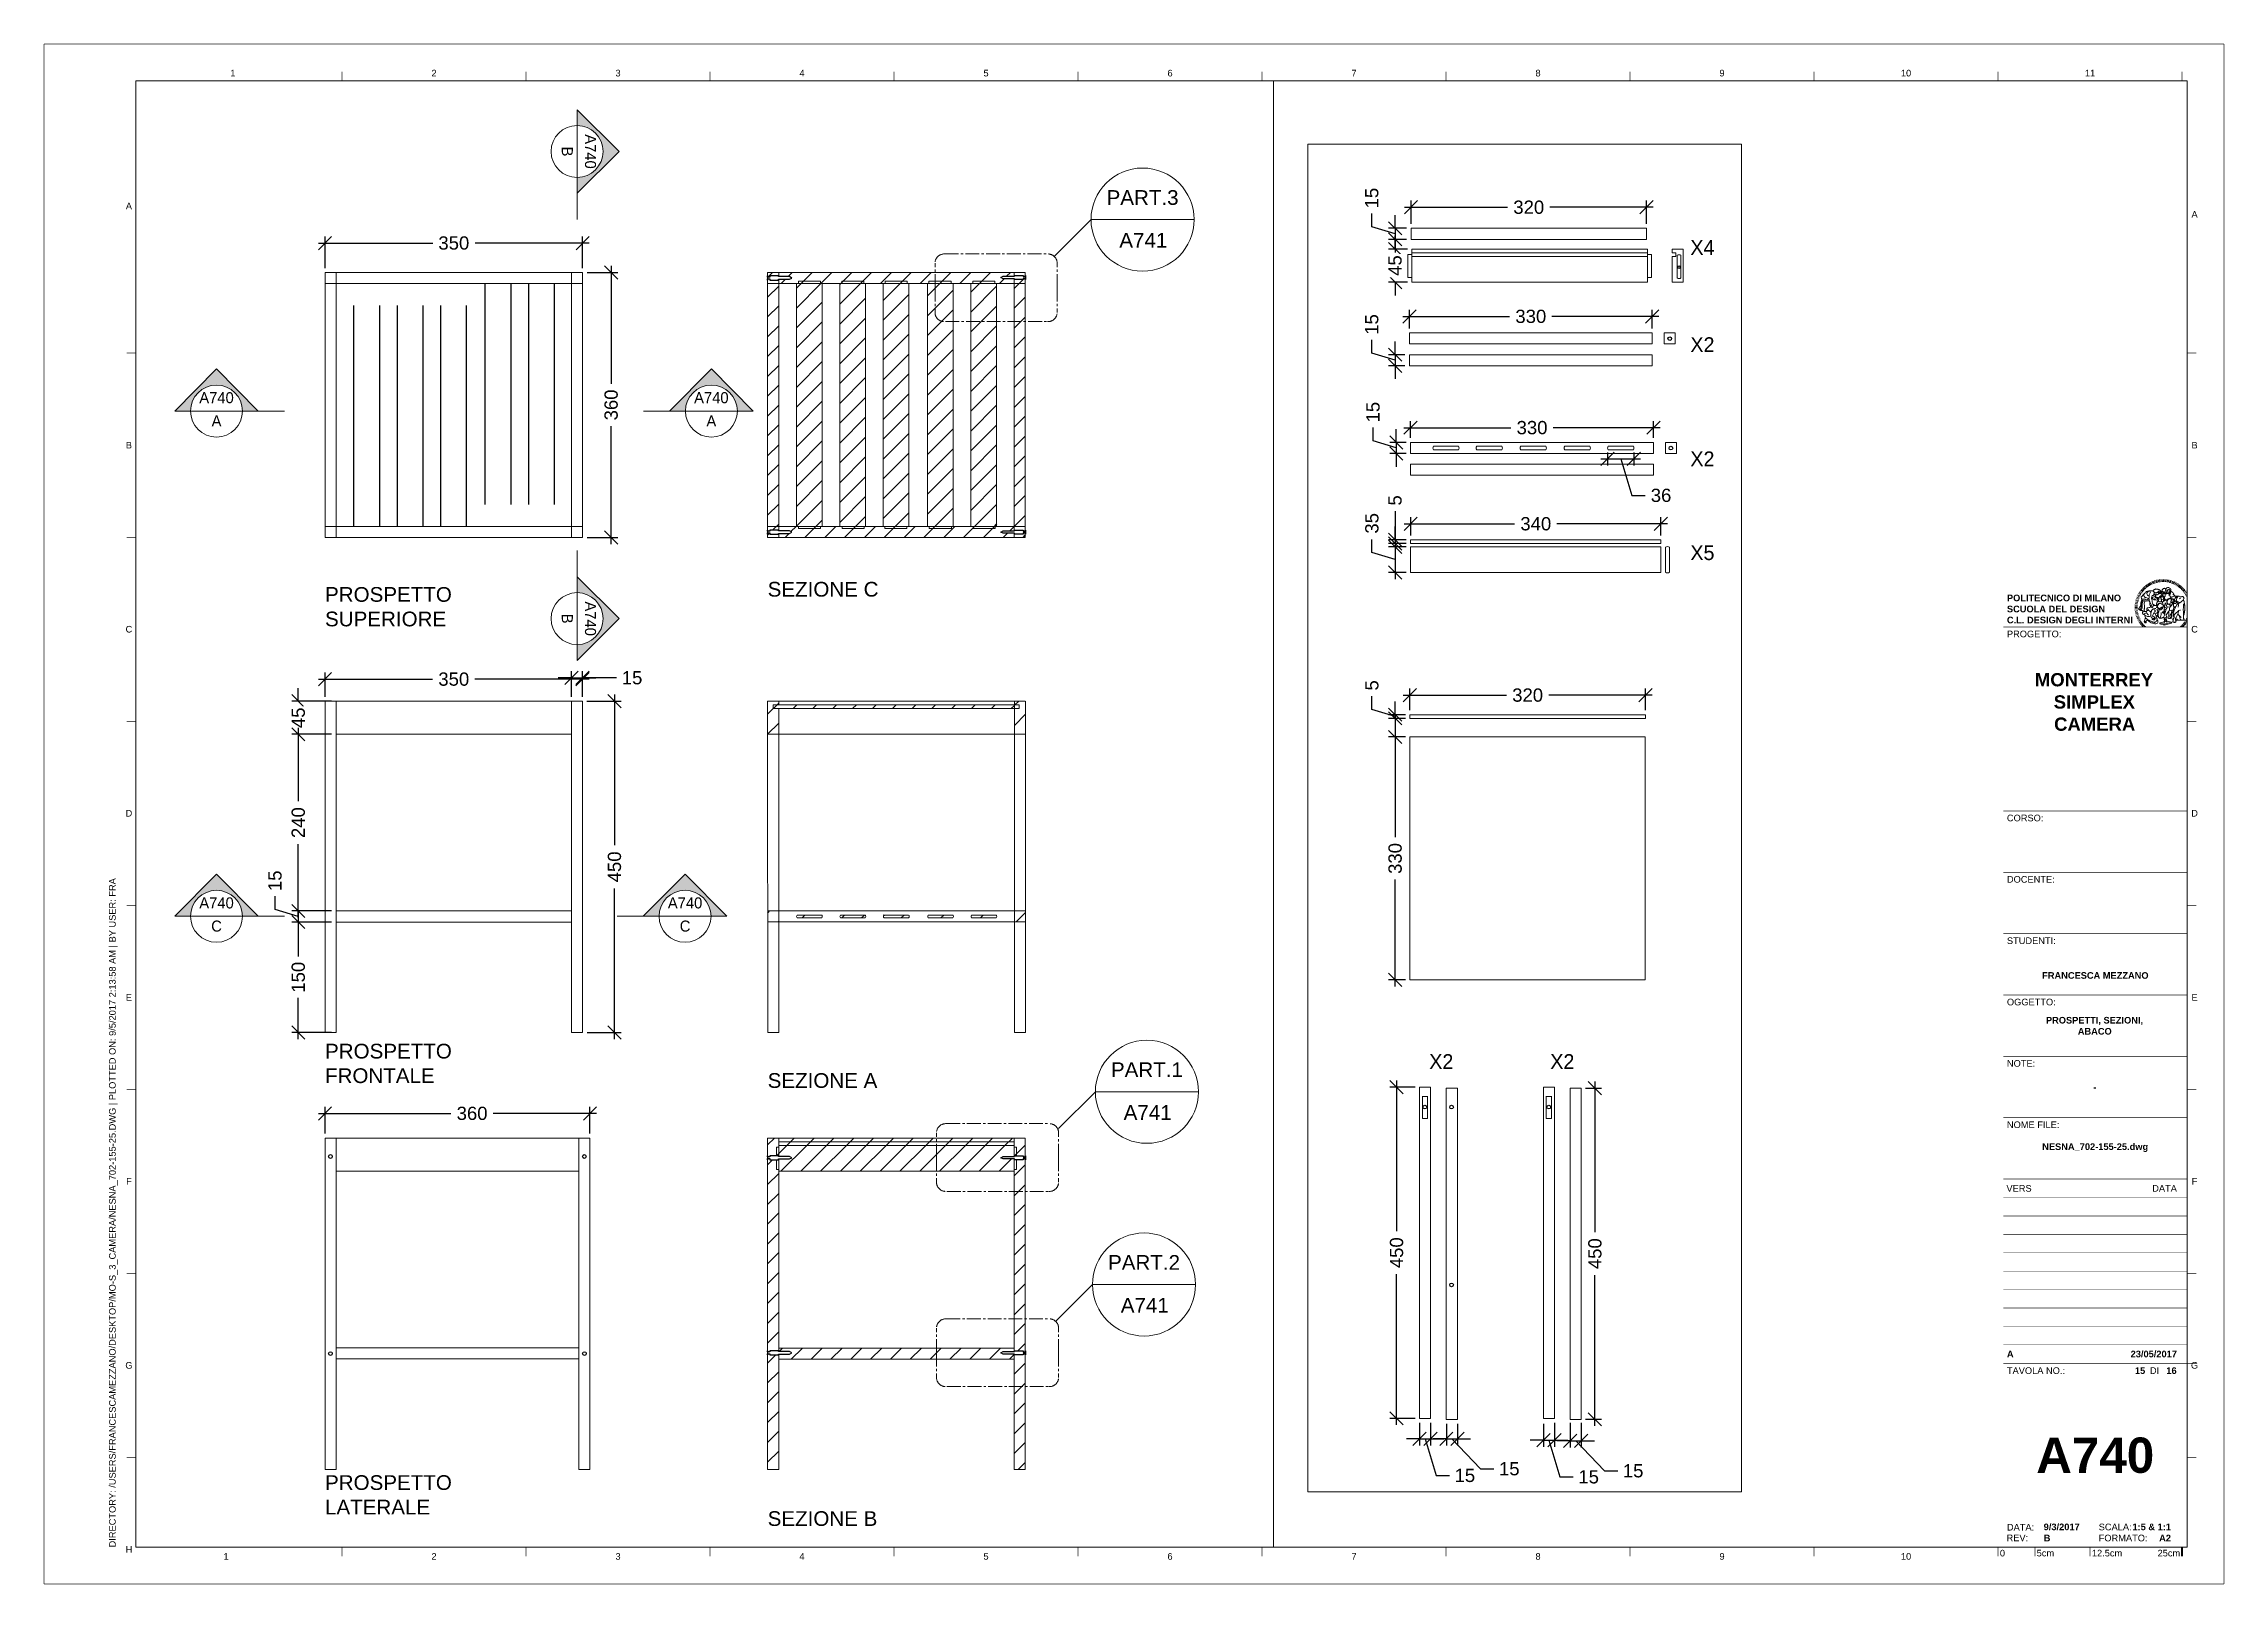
# Paper-space layout 'A740' of a CAD drawing. Header units: millimetres. Extents: x 0 to 593, y 0 to 419.
# The model-space entities are those that its viewports show. They can reach past a viewport. Long polylines and large blocks are cut down to what shows.
import ezdxf
from ezdxf.enums import TextEntityAlignment as Align

# ---------------------------------------------------------------- set-up
doc = ezdxf.new("R2010")
doc.units = ezdxf.units.MM
doc.set_wipeout_variables(frame=1)
doc.linetypes.add('ACAD_ISO02W100', pattern=[15, 12, -3])
doc.linetypes.add('CENTER2', pattern=[1.125, 0.75, -0.125, 0.125, -0.125])
doc.layers.get('0').update_dxf_attribs({"lineweight": 18})
doc.layers.get('DEFPOINTS').update_dxf_attribs({"color": 210, "lineweight": 18})
for name, color, linetype, lineweight in [('A-ANNO-SYMB', 3, 'Continuous', 18), ('A-ELEV-MBE', 255, 'Continuous', 18), ('A-SECT-MCUT', 255, 'Continuous', 35), ('G-ANNO-LOGO', 3, 'Continuous', 18), ('G-ANNO-TEXT', 3, 'Continuous', 18), ('G-ANNO-TTLB', 3, 'Continuous', 18)]:
    doc.layers.add(name, color=color, linetype=linetype, lineweight=lineweight)
doc.layers.add('G-ANNO-NPLT', color=210, linetype='Continuous', lineweight=18, plot=False)
doc.layers.add('particolari', color=6, linetype='Continuous')
doc.styles.add('ARIAL', font='Arial.ttf')
doc.styles.add('ARIAL-BOLD', font='Arial Bold.ttf')
doc.styles.add('E-ARIAL', font='Arial.ttf')
doc.dimstyles.new('TICK_36', dxfattribs={"dimtxt": 3.6, "dimasz": 3.6, "dimexe": 1.8, "dimexo": 1.2, "dimgap": 1.8, "dimtad": 0, "dimdec": 0, "dimzin": 0, "dimdsep": 46, "dimtxsty": 'ARIAL', "dimblk": 'OBLIQUE', "dimcen": 1.8, "dimdle": 1.8, "dimclrd": 256, "dimclrt": 256, "dimadec": 0, "dimazin": 0, "dimtfac": 1, "dimtdec": 0, "dimtmove": 1, "dimatfit": 3, "dimldrblk": 'OPEN90', "dimfxl": 1, "dimtfill": 1, "dimtolj": 1, "dimtzin": 0, "dimarcsym": 0})
pattern_1 = [(45, (-595.372, 1122.143), (-13.470384, 13.470384), [])]
pattern_2 = [(45, (0, -53.753), (-13.470384, 13.470384), [])]

psp = doc.layouts.new('A740')

# ---------------------------------------------------------------- texts
at = {"layer": 'A-ANNO-SYMB', "char_height": 4, "attachment_point": 1}
for s, insert in [('X4', (447.4, 365.12)), ('X2', (447.4, 338.73)), ('X2', (447.4, 307.7)), ('X5', (447.4, 282.19)), ('X2', (376.44, 143.96)), ('X2', (409.33, 143.96))]:
    psp.add_mtext_dynamic_manual_height_columns(s, width=8.1573, gutter_width=1, heights=[0], dxfattribs=dict(at, insert=insert))
at = {"layer": 'G-ANNO-TEXT', "style": 'ARIAL'}
for s, p in [('1', (51.35, 410.49)), ('2', (106, 410.49)), ('3', (156, 410.49)), ('4', (206, 410.49)), ('5', (256, 410.49)), ('6', (306, 410.49)), ('7', (356, 410.49)), ('8', (406, 410.49)), ('9', (456, 410.49)), ('10', (506, 410.49)), ('11', (556, 410.49)), ('A', (23.09, 374.39)), ('A', (584.4, 372.12)), ('B', (23.09, 309.41)), ('B', (584.4, 309.41)), ('C', (23.09, 259.41)), ('D', (23.09, 209.41)), ('E', (23.09, 159.41)), ('F', (23.09, 109.41)), ('G', (23.09, 59.41)), ('H', (23.09, 9.41)), ('1', (49.49, 7.51)), ('2', (106, 7.51)), ('3', (156, 7.51)), ('4', (206, 7.51)), ('5', (256, 7.51)), ('6', (306, 7.51)), ('7', (356, 7.51)), ('8', (406, 7.51)), ('9', (456, 7.51)), ('10', (506, 7.51))]:
    psp.add_text(s, height=1.8, dxfattribs=at).set_placement(p, align=Align.MIDDLE_CENTER)
at = {"layer": 'G-ANNO-TEXT', "char_height": 4, "attachment_point": 1}
for s, width, heights, insert in [('{\\fArial|b0|i0|c0|p34;PROSPETTO SUPERIORE}', 4, [19.79], (76.38, 270.86)), ('{\\fArial|b0|i0|c0|p34;SEZIONE C}', 76.0455, [0], (196.66, 272.27)), ('{\\fArial|b0|i0|c0|p34;SEZIONE A}', 76.0455, [0], (196.66, 138.8)), ('{\\fArial|b0|i0|c0|p34;PROSPETTO LATERALE}', 4, [19.79], (76.38, 29.57)), ('{\\fArial|b0|i0|c0|p34;SEZIONE B}', 76.0455, [0], (196.66, 19.79))]:
    psp.add_mtext_dynamic_manual_height_columns(s, width=width, gutter_width=1, heights=heights, dxfattribs=dict(at, insert=insert))
at = {"layer": 'G-ANNO-TEXT', "insert": (17.7, 9.95), "char_height": 1.8, "attachment_point": 1, "rotation": 90, "style": 'ARIAL'}
psp.add_mtext_dynamic_manual_height_columns('DIRECTORY: /USERS/FRANCESCAMEZZANO/DESKTOP/MO-S_3_CAMERA/NESNA_702-155-25.DWG | PLOTTED ON: 9/5/2017 2:13:58 AM | BY USER: FRA', width=412.209, gutter_width=9, heights=[0], dxfattribs=at)

msp = doc.modelspace()

# ---------------------------------------------------------------- texts
at = {"layer": 'A-ANNO-SYMB', "style": 'ARIAL'}
for tag, p in [('PART.3', (1421.8, 5442.3)), ('PART.1', (1427.7, 4257.5)), ('PART.2', (1423.8, 3995.7))]:
    msp.add_attdef(tag, text='1', height=20, dxfattribs=at).set_placement(p, align=Align.TOP_CENTER)
for p in [(1390.2, 5364.2), (1396.1, 4179.4), (1392.2, 3917.5)]:
    msp.add_attdef('A741', p, '', height=20, dxfattribs=at)

# ---------------------------------------------------------------- blocks, each defined once
blk = doc.blocks.new('logoPolimi')
for p, q in [((-1.49, 1.84), (-1.36, 1.68)), ((-1.41, 1.91), (-1.28, 1.74)), ((-1.32, 1.97), (-1.2, 1.8)), ((-1.22, 2.03), (-1.11, 1.85)), ((-1.13, 2.09), (-1.03, 1.9)), ((-1.03, 2.14), (-0.94, 1.95)), ((-0.93, 2.18), (-0.84, 1.99)), ((-0.83, 2.22), (-0.75, 2.03)), ((-0.72, 2.26), (-0.66, 2.06)), ((-0.61, 2.29), (-0.56, 2.09)), ((-0.51, 2.32), (-0.46, 2.11)), ((-0.4, 2.34), (-0.36, 2.13)), ((-0.29, 2.35), (-0.26, 2.14)), ((-0.18, 2.36), (-0.16, 2.15)), ((-0.07, 2.37), (-0.06, 2.16)), ((0.04, 2.37), (0.04, 2.16)), ((0.15, 2.36), (0.14, 2.16)), ((0.26, 2.36), (0.24, 2.15)), ((0.37, 2.34), (0.34, 2.13)), ((0.48, 2.32), (0.44, 2.12)), ((0.59, 2.3), (0.54, 2.09)), ((0.69, 2.27), (0.63, 2.07)), ((0.8, 2.23), (0.73, 2.03)), ((0.9, 2.19), (0.82, 2)), ((1, 2.15), (0.91, 1.96)), ((1.1, 2.1), (1, 1.91)), ((1.2, 2.04), (1.09, 1.86)), ((1.29, 1.99), (1.18, 1.81)), ((1.38, 1.92), (1.26, 1.75)), ((1.47, 1.86), (1.34, 1.69)), ((-2.37, 0.12), (-2.16, 0.11)), ((-2.37, 0.01), (-2.16, 0.01)), ((-2.36, 0.23), (-2.15, 0.21)), ((-2.35, 0.34), (-2.14, 0.31)), ((-2.33, 0.45), (-2.12, 0.41)), ((-2.3, 0.55), (-2.1, 0.51)), ((-2.28, 0.66), (-2.07, 0.6)), ((-2.24, 0.77), (-2.04, 0.7)), ((-2.2, 0.87), (-2.01, 0.79)), ((-2.16, 0.97), (-1.97, 0.89)), ((-2.11, 1.07), (-1.93, 0.98)), ((-2.06, 1.17), (-1.88, 1.07)), ((-2.01, 1.26), (-1.83, 1.15)), ((-1.94, 1.36), (-1.77, 1.24)), ((-1.88, 1.45), (-1.71, 1.32)), ((-1.84, 0.03), (-1.82, 0.35)), ((-1.81, 1.53), (-1.65, 1.4)), ((-1.74, 1.61), (-1.58, 1.47)), ((-1.73, 0.59), (-1.73, 0.59)), ((-1.73, 0.59), (-1.73, 0.59)), ((-1.66, 1.69), (-1.51, 1.54)), ((-1.65, 0.57), (-1.65, 0.57)), ((-1.59, 1.12), (-1.59, 1.12)), ((-1.58, 1.77), (-1.44, 1.61)), ((-1.51, 0.55), (-1.51, 0.55)), ((-1.51, 0.55), (-1.51, 0.55)), ((-1.31, 0.79), (-1.21, 0.75)), ((-1.21, 0.75), (-1.31, 0.79)), ((-1.21, 0.75), (-1.31, 0.79)), ((-1.21, 0.75), (-1.21, 0.75)), ((-1.21, 0.75), (-1.21, 0.75)), ((-1.19, 0.76), (-1.19, 0.76)), ((-1.19, 0.76), (-1.19, 0.76)), ((-1.17, 0.99), (-1.18, 0.99)), ((-1.18, 0.99), (-1.17, 0.99)), ((-1.16, 0.57), (-1.16, 0.57)), ((-1.16, 0.57), (-1.16, 0.57)), ((-1.1, 0.01), (-0.99, 0.06)), ((-0.99, 0.06), (-1.1, 0.01)), ((-0.99, 0.06), (-1.1, 0.01)), ((-0.99, 0.06), (-0.99, 0.06)), ((-0.99, 0.06), (-0.99, 0.06)), ((-0.97, 0.79), (-0.98, 0.79)), ((-0.89, 0.84), (-0.97, 0.79)), ((-0.97, 0.79), (-0.89, 0.84)), ((-0.96, 1.41), (-0.96, 1.41)), ((-0.96, 1.41), (-0.96, 1.41)), ((-0.89, 0.84), (-0.82, 0.87)), ((-0.82, 0.87), (-0.89, 0.84)), ((-0.89, 0.84), (-0.82, 0.87)), ((-0.88, 0.83), (-0.89, 0.84)), ((-0.85, 1.39), (-0.85, 1.39)), ((-0.85, 1.39), (-0.85, 1.39)), ((-0.84, 0.14), (-0.84, 0.14)), ((-0.77, 1.08), (-0.78, 1.08)), ((-0.78, 1.08), (-0.77, 1.08)), ((-0.61, 1.12), (-0.77, 1.08)), ((-0.77, 1.08), (-0.61, 1.12)), ((-0.77, 1.08), (-0.61, 1.12)), ((-0.75, 1.3), (-0.76, 1.29)), ((-0.76, 1.29), (-0.75, 1.3)), ((-0.65, 0.99), (-0.7, 0.96)), ((-0.69, 0.18), (-0.68, 0.18)), ((-0.66, 0.93), (-0.66, 0.93)), ((-0.66, 0.93), (-0.64, 0.93)), ((-0.66, 0.93), (-0.66, 0.93)), ((-0.66, 0.93), (-0.66, 0.93)), ((-0.63, 1.01), (-0.63, 1.01)), ((-0.63, 1.01), (-0.62, 1.01)), ((-0.63, 0.66), (-0.63, 0.66)), ((-0.6, 1.12), (-0.61, 1.12)), ((-0.61, 1.12), (-0.6, 1.12)), ((-0.61, 1.12), (-0.6, 1.12)), ((-0.61, 0.86), (-0.57, 0.85)), ((-0.57, 0.85), (-0.61, 0.86)), ((-0.61, 0.86), (-0.57, 0.85)), ((-0.53, 1.08), (-0.6, 1.12)), ((-0.6, 1.12), (-0.6, 1.11)), ((-0.6, 1.12), (-0.53, 1.08)), ((-0.57, 0.8), (-0.59, 0.8)), ((-0.57, 0.85), (-0.53, 0.84)), ((-0.57, 0.85), (-0.57, 0.85)), ((-0.57, 0.85), (-0.57, 0.85)), ((-0.57, 0.85), (-0.53, 0.84)), ((-0.56, 0.29), (-0.49, 0.48)), ((-0.56, 0.14), (-0.56, 0.29)), ((-0.5, 0.11), (-0.56, 0.14)), ((-0.53, 0.84), (-0.51, 0.84)), ((-0.53, 0.84), (-0.51, 0.84)), ((-0.53, 0.84), (-0.53, 0.84)), ((-0.51, 0.11), (-0.51, 0.11)), ((-0.51, 0.11), (-0.51, 0.11)), ((-0.34, 0.33), (-0.5, 0.11)), ((-0.49, 0.48), (-0.41, 0.55)), ((-0.42, 0.8), (-0.47, 0.79)), ((-0.42, 0.8), (-0.47, 0.79)), ((-0.47, 0.79), (-0.45, 0.76)), ((-0.47, 0.79), (-0.45, 0.76)), ((-0.45, 1.14), (-0.42, 1.11)), ((-0.42, 1.26), (-0.36, 1.22)), ((-0.41, 0.55), (-0.34, 0.49)), ((-0.4, 1.37), (-0.38, 1.38)), ((-0.39, 1.37), (-0.4, 1.37)), ((-0.35, 1.33), (-0.4, 1.37)), ((-0.39, 1.24), (-0.4, 1.23)), ((-0.38, 1.14), (-0.38, 1.14)), ((-0.34, 0.49), (-0.09, 0.48)), ((-0.16, 0.32), (-0.34, 0.33)), ((-0.14, 0.32), (-0.31, 0.34)), ((-0.28, 1.3), (-0.29, 1.3)), ((-0.28, 1.3), (-0.28, 1.3)), ((-0.16, 1.24), (-0.16, 1.25)), ((-0.16, 1.25), (-0.16, 1.25)), ((-0.16, 0.49), (-0.14, 0.64)), ((-0.06, 0.27), (-0.16, 0.32)), ((-0.1, 0.88), (-0.09, 0.87)), ((-0.08, 1.37), (-0.08, 1.38)), ((-0.08, 1.23), (-0.05, 1.21)), ((-0.05, 1.21), (-0.08, 1.23)), ((-0.08, 1.23), (-0.05, 1.21)), ((-0.03, 0.26), (-0.06, 0.27)), ((-0.05, 1.21), (-0.04, 1.21)), ((-0.04, 1.21), (-0.05, 1.21)), ((-0.04, 1.21), (-0.04, 1.21)), ((-0.04, 1.21), (-0.04, 1.21)), ((-0.04, 0.48), (-0.03, 0.26)), ((0.03, 1.15), (0.03, 1.15)), ((0.03, 0.66), (0.03, 0.67)), ((0.07, 0.58), (0.07, 0.57)), ((0.1, 1.18), (0.1, 1.18)), ((0.1, 0.84), (0.1, 0.84)), ((0.13, 1.32), (0.17, 1.19)), ((0.14, 0.71), (0.34, 0.65)), ((0.31, 0.56), (0.17, 0.63)), ((0.27, 1.61), (0.27, 1.61)), ((0.27, 1.61), (0.27, 1.61)), ((0.27, 1.61), (0.27, 1.61)), ((0.29, 1.29), (0.29, 1.29)), ((0.29, 1.29), (0.29, 1.29)), ((0.29, 1.29), (0.29, 1.29)), ((0.29, 1.29), (0.29, 1.29)), ((0.33, 0.49), (0.34, 0.49)), ((0.33, 0.03), (0.35, 0.03)), ((0.33, 0.03), (0.35, 0.03)), ((0.34, 0.65), (0.34, 0.64)), ((0.35, 0.03), (0.57, 0.06)), ((0.35, 0.03), (0.57, 0.06)), ((0.35, 0.03), (0.35, 0.03)), ((0.35, 0.03), (0.35, 0.03)), ((0.38, 1.36), (0.37, 1.35)), ((0.38, 0.34), (0.37, 0.34)), ((0.38, 0.34), (0.38, 0.34)), ((0.43, 0.67), (0.39, 0.64)), ((0.49, 1.05), (0.51, 1.13)), ((0.51, 1.13), (0.49, 1.05)), ((0.49, 1.05), (0.51, 1.13)), ((0.51, 1.31), (0.5, 1.29)), ((0.51, 1.13), (0.52, 1.23)), ((0.52, 1.23), (0.51, 1.23)), ((0.51, 1.23), (0.52, 1.23)), ((0.52, 1.23), (0.51, 1.13)), ((0.51, 1.13), (0.52, 1.23)), ((0.52, 1.24), (0.6, 1.37)), ((0.52, 1.23), (0.6, 1.36)), ((0.6, 1.36), (0.52, 1.23)), ((0.52, 1.23), (0.52, 1.23)), ((0.52, 1.23), (0.52, 1.24)), ((0.52, 1.23), (0.52, 1.23)), ((0.55, 1.07), (0.53, 1.06)), ((0.53, 1.04), (0.53, 1.06)), ((0.53, 1.05), (0.53, 1.04)), ((0.54, 0.3), (0.63, 0.32)), ((0.54, -0.08), (0.61, 0.06)), ((0.61, 0.06), (0.54, -0.08)), ((0.54, -0.08), (0.61, 0.06)), ((0.56, 0.19), (0.59, 0.21)), ((0.57, 1.07), (0.57, 1.07)), ((0.57, 1.07), (0.57, 1.07)), ((0.57, 1.07), (0.57, 1.07)), ((0.57, 1.07), (0.57, 1.07)), ((0.57, 1.07), (0.57, 1.07)), ((0.57, 1.07), (0.57, 1.07)), ((0.57, 1.07), (0.57, 1.07)), ((0.58, 0.3), (0.59, 0.29)), ((0.59, 0.78), (0.59, 0.79)), ((0.59, 0.79), (0.59, 0.79)), ((0.59, 0.79), (0.59, 0.79)), ((0.59, 0.79), (0.59, 0.78)), ((0.61, 0.06), (0.6, 0.07)), ((0.6, 0.07), (0.61, 0.06)), ((0.61, 0.06), (0.61, 0.07)), ((0.62, 0.21), (0.65, 0.22)), ((0.64, 1.37), (0.65, 1.37)), ((0.69, 0.86), (0.68, 0.86)), ((0.68, 0.86), (0.69, 0.86)), ((0.68, 0.76), (0.68, 0.76)), ((0.76, 0.26), (0.76, 0.26)), ((0.82, 0.35), (0.84, 0.36)), ((0.82, 0.35), (0.82, 0.35)), ((0.84, 0.36), (0.84, 0.37)), ((0.85, 0.34), (1.05, 0.35)), ((0.93, 1.05), (0.93, 1.05)), ((0.93, 1.05), (0.93, 1.05)), ((0.93, 1.05), (0.93, 1.04)), ((0.93, 1.05), (0.93, 1.05)), ((0.97, 0.66), (0.96, 0.66)), ((1.01, 0.97), (0.98, 0.96)), ((1.17, 0.96), (1.17, 0.95)), ((1.17, 0.95), (1.17, 0.95)), ((1.34, 0.37), (1.26, 0.04)), ((1.27, 0.37), (1.27, 0.38)), ((1.28, 0.95), (1.28, 0.95)), ((1.37, 0.73), (1.46, 0.81)), ((1.41, 0.4), (1.41, 0.41)), ((1.56, 1.79), (1.42, 1.63)), ((1.64, 1.71), (1.49, 1.56)), ((1.49, 0.9), (1.57, 0.92)), ((1.72, 1.63), (1.56, 1.49)), ((1.67, 0.6), (1.57, 0.53)), ((1.79, 1.55), (1.63, 1.41)), ((1.86, 1.47), (1.7, 1.34)), ((1.93, 1.38), (1.76, 1.26)), ((1.99, 1.29), (1.81, 1.17)), ((2.05, 1.19), (1.87, 1.09)), ((2.1, 1.1), (1.92, 1)), ((2.15, 1), (1.96, 0.91)), ((2.19, 0.9), (2, 0.82)), ((2.23, 0.79), (2.04, 0.72)), ((2.27, 0.69), (2.07, 0.63)), ((2.3, 0.58), (2.09, 0.53)), ((2.32, 0.47), (2.12, 0.43)), ((2.34, 0.37), (2.13, 0.33)), ((2.36, 0.26), (2.15, 0.23)), ((2.37, 0.15), (2.16, 0.13)), ((2.37, 0.04), (2.16, 0.03)), ((-2.37, -0.1), (-2.16, -0.09)), ((-2.36, -0.21), (-2.15, -0.19)), ((-2.35, -0.32), (-2.14, -0.29)), ((-2.33, -0.43), (-2.12, -0.39)), ((-2.31, -0.54), (-2.1, -0.49)), ((-2.28, -0.65), (-2.08, -0.59)), ((-2.25, -0.75), (-2.05, -0.69)), ((-2.21, -0.86), (-2.02, -0.78)), ((-2.17, -0.96), (-1.98, -0.87)), ((-2.12, -1.06), (-1.93, -0.96)), ((-2.07, -1.16), (-1.89, -1.05)), ((-2.04, -0.15), (-1.97, -0.2)), ((-2.01, -1.25), (-1.84, -1.14)), ((-1.95, -1.34), (-1.78, -1.22)), ((-1.89, -1.43), (-1.72, -1.31)), ((-1.82, -1.52), (-1.66, -1.38)), ((-1.75, -1.6), (-1.59, -1.46)), ((-1.67, -1.68), (-1.52, -1.53)), ((-1.58, -0.12), (-1.6, -0.18)), ((-1.6, -0.18), (-1.58, -0.28)), ((-1.57, -0.54), (-1.59, -0.54)), ((-1.59, -0.54), (-1.59, -0.54)), ((-1.59, -1.76), (-1.45, -1.6)), ((-1.56, -0.32), (-1.56, -0.31)), ((-1.56, -0.31), (-1.56, -0.31)), ((-1.53, -0.65), (-1.53, -0.65)), ((-1.53, -0.65), (-1.53, -0.65)), ((-1.51, -1.83), (-1.37, -1.67)), ((-1.48, -0.86), (-1.48, -0.85)), ((-1.42, -0.37), (-1.42, -0.37)), ((-1.42, -1.9), (-1.29, -1.73)), ((-1.38, -0.46), (-1.38, -0.46)), ((-1.33, -1.96), (-1.21, -1.79)), ((-1.31, -0.24), (-1.31, -0.23)), ((-1.31, -0.23), (-1.31, -0.24)), ((-1.23, -0.19), (-1.23, -0.19)), ((-1.23, -0.19), (-1.23, -0.19)), ((-1.23, -0.19), (-1.23, -0.19)), ((-1.23, -0.19), (-1.23, -0.19)), ((-1.01, -0.39), (-1.02, -0.39)), ((-1.02, -0.39), (-1.01, -0.39)), ((-1.02, -0.7), (-1.02, -0.7)), ((-1.02, -0.7), (-1.02, -0.7)), ((-1.02, -0.7), (-1.02, -0.7)), ((-0.79, -0.51), (-0.83, -0.58)), ((-0.83, -0.58), (-0.79, -0.51)), ((-0.83, -0.58), (-0.79, -0.51)), ((-0.78, -1.05), (-0.83, -0.94)), ((-0.83, -0.94), (-0.78, -1.05)), ((-0.83, -0.94), (-0.83, -0.94)), ((-0.83, -0.94), (-0.78, -1.05)), ((-0.82, -1.23), (-0.82, -1.23)), ((-0.82, -1.23), (-0.77, -1.23)), ((-0.77, -1.23), (-0.82, -1.23)), ((-0.82, -1.23), (-0.82, -1.23)), ((-0.77, -1.23), (-0.82, -1.23)), ((-0.75, -0.96), (-0.8, -0.89)), ((-0.8, -0.89), (-0.79, -0.92)), ((-0.79, -0.92), (-0.8, -0.89)), ((-0.8, -0.89), (-0.75, -0.96)), ((-0.79, -0.92), (-0.8, -0.89)), ((-0.8, -0.89), (-0.8, -0.89)), ((-0.8, -0.89), (-0.75, -0.96)), ((-0.79, -0.92), (-0.78, -0.95)), ((-0.78, -0.95), (-0.79, -0.92)), ((-0.78, -0.95), (-0.79, -0.92)), ((-0.77, -0.49), (-0.78, -0.48)), ((-0.78, -0.48), (-0.77, -0.49)), ((-0.78, -0.95), (-0.76, -1)), ((-0.76, -1), (-0.78, -0.95)), ((-0.76, -1), (-0.78, -0.95)), ((-0.71, -0.89), (-0.75, -0.87)), ((-0.75, -0.87), (-0.71, -0.89)), ((-0.75, -0.87), (-0.71, -0.89)), ((-0.72, -1.01), (-0.75, -0.96)), ((-0.75, -0.96), (-0.72, -1.01)), ((-0.75, -0.96), (-0.72, -1.01)), ((-0.64, -0.93), (-0.71, -0.89)), ((-0.71, -0.89), (-0.64, -0.93)), ((-0.71, -0.89), (-0.64, -0.93)), ((-0.66, -0.53), (-0.66, -0.53)), ((-0.66, -0.53), (-0.66, -0.53)), ((-0.66, -0.53), (-0.66, -0.53)), ((-0.39, -0.81), (-0.51, -0.69)), ((-0.51, -1.04), (-0.5, -1.04)), ((-0.48, -0.42), (-0.48, -0.42)), ((-0.48, -0.42), (-0.48, -0.42)), ((-0.48, -0.42), (-0.48, -0.42)), ((-0.41, -0.51), (-0.41, -0.51)), ((-0.38, -0.05), (-0.39, -0.12)), ((-0.39, -0.12), (-0.37, -0.1)), ((-0.35, -0.14), (-0.37, -0.08)), ((-0.37, -0.09), (-0.37, -0.09)), ((-0.33, -0.12), (-0.35, -0.14)), ((-0.32, -0.14), (-0.35, -0.14)), ((-0.35, -0.18), (-0.34, -0.22)), ((-0.34, -0.08), (-0.29, -0.16)), ((-0.34, -0.22), (-0.34, -0.22)), ((-0.27, -0.17), (-0.32, -0.14)), ((-0.25, -0.91), (-0.26, -0.9)), ((-0.26, -1.29), (0.1, -1.2)), ((0.1, -1.2), (-0.26, -1.29)), ((0.08, -1.4), (-0.26, -1.29)), ((-0.26, -1.29), (0.08, -1.4)), ((-0.26, -1.38), (-0.26, -1.29)), ((-0.26, -1.29), (-0.26, -1.29)), ((-0.26, -1.29), (-0.26, -1.38)), ((-0.26, -1.29), (0.08, -1.4)), ((-0.26, -1.29), (-0.26, -1.29)), ((0.08, -1.49), (-0.26, -1.38)), ((-0.26, -1.38), (0.09, -1.49)), ((-0.14, -0.15), (-0.16, -0.13)), ((-0.11, -0.04), (-0.12, -0.05)), ((-0.04, -0.41), (-0.01, -0.44)), ((-0.01, -0.44), (-0.04, -0.41)), ((-0.04, -0.41), (-0.01, -0.44)), ((0.07, -0.84), (0.07, -0.84)), ((0.07, -0.84), (0.07, -0.84)), ((0.1, -1.2), (0.08, -1.32)), ((0.08, -1.32), (0.13, -1.2)), ((0.08, -1.4), (0.72, -1.22)), ((0.72, -1.22), (0.08, -1.4)), ((0.08, -1.4), (0.72, -1.22)), ((0.72, -1.31), (0.08, -1.49)), ((0.08, -1.44), (0.08, -1.4)), ((0.08, -1.4), (0.08, -1.44)), ((0.08, -1.4), (0.08, -1.49)), ((0.08, -1.49), (0.08, -1.44)), ((0.08, -1.44), (0.08, -1.44)), ((0.08, -1.44), (0.08, -1.45)), ((0.08, -1.45), (0.08, -1.46)), ((0.08, -1.46), (0.08, -1.49)), ((0.1, -1.01), (0.09, -0.86)), ((0.1, -1.01), (0.09, -0.86)), ((0.09, -1.49), (0.72, -1.31)), ((0.1, -1.2), (0.12, -1.04)), ((0.12, -1.04), (0.1, -1.2)), ((0.13, -1.2), (0.1, -1.2)), ((0.1, -1.2), (0.13, -1.2)), ((0.13, -1.2), (0.1, -1.2)), ((0.1, -1.2), (0.1, -1.2)), ((0.11, -0.44), (0.11, -0.44)), ((0.11, -0.44), (0.11, -0.44)), ((0.12, -0.21), (0.12, -0.21)), ((0.12, -0.21), (0.12, -0.21)), ((0.12, -0.21), (0.12, -0.21)), ((0.12, -0.21), (0.12, -0.21)), ((0.12, -0.21), (0.12, -0.21)), ((0.12, -0.21), (0.12, -0.21)), ((0.12, -0.21), (0.12, -0.21)), ((0.12, -0.21), (0.12, -0.21)), ((0.12, -0.21), (0.12, -0.21)), ((0.12, -0.21), (0.12, -0.21)), ((0.12, -0.21), (0.12, -0.21)), ((0.12, -0.21), (0.12, -0.21)), ((0.12, -0.21), (0.12, -0.21)), ((0.12, -0.56), (0.14, -0.53)), ((0.14, -0.53), (0.12, -0.56)), ((0.12, -0.56), (0.14, -0.53)), ((0.12, -1.04), (0.12, -1.04)), ((0.12, -1.04), (0.12, -1.04)), ((0.12, -1.04), (0.12, -1.04)), ((0.21, -0.99), (0.13, -1.2)), ((0.13, -1.2), (0.21, -0.99)), ((0.36, -1.14), (0.13, -1.2)), ((0.13, -1.2), (0.26, -1.17)), ((0.14, -0.53), (0.16, -0.49)), ((0.16, -0.49), (0.14, -0.53)), ((0.14, -0.53), (0.16, -0.49)), ((0.16, -0.49), (0.16, -0.49)), ((0.16, -0.49), (0.16, -0.49)), ((0.28, -1.19), (0.21, -0.99)), ((0.21, -0.99), (0.31, -1.27)), ((0.24, -0.17), (0.24, -0.16)), ((0.24, -0.16), (0.24, -0.17)), ((0.25, -0.84), (0.25, -0.88)), ((0.25, -0.88), (0.25, -0.84)), ((0.25, -0.88), (0.25, -0.84)), ((0.25, -0.88), (0.29, -1.17)), ((0.26, -0.88), (0.25, -0.88)), ((0.31, -1.27), (0.25, -0.88)), ((0.26, -1.17), (0.28, -1.16)), ((0.28, -1.16), (0.36, -1.14)), ((0.29, -1.17), (0.28, -1.19)), ((0.36, -1.14), (0.72, -1.22)), ((0.72, -1.22), (0.36, -1.14)), ((0.49, -0.31), (0.49, -0.31)), ((0.49, -0.31), (0.49, -0.31)), ((0.5, -0.27), (0.5, -0.27)), ((0.51, -0.27), (0.51, -0.27)), ((0.72, -0.81), (0.75, -0.89)), ((0.72, -1.22), (0.72, -1.31)), ((0.72, -1.31), (0.72, -1.22)), ((0.74, -0.23), (0.74, -0.23)), ((0.74, -0.23), (0.75, -0.24)), ((0.75, -0.23), (0.75, -0.23)), ((0.86, -0.25), (0.82, -0.34)), ((0.87, -0.22), (0.86, -0.23)), ((0.87, -0.22), (0.86, -0.25)), ((0.96, -0.58), (0.96, -0.57)), ((1.05, -1.05), (1.04, -1.05)), ((1.28, -2), (1.17, -1.82)), ((1.37, -1.93), (1.25, -1.76)), ((1.31, -0.27), (1.3, -0.26)), ((1.3, -0.26), (1.3, -0.26)), ((1.3, -0.26), (1.3, -0.26)), ((1.3, -0.26), (1.31, -0.27)), ((1.3, -0.26), (1.3, -0.26)), ((1.46, -1.87), (1.33, -1.7)), ((1.54, -1.8), (1.41, -1.64)), ((1.63, -1.72), (1.48, -1.57)), ((1.71, -1.65), (1.55, -1.5)), ((1.78, -1.57), (1.62, -1.43)), ((1.85, -1.48), (1.69, -1.35)), ((1.92, -1.39), (1.75, -1.27)), ((1.98, -1.3), (1.81, -1.19)), ((2.04, -1.21), (1.86, -1.1)), ((2.09, -1.11), (1.91, -1.01)), ((2.14, -1.01), (1.95, -0.92)), ((2.19, -0.91), (1.99, -0.83)), ((2.23, -0.81), (2.03, -0.74)), ((2.26, -0.7), (2.06, -0.64)), ((2.29, -0.6), (2.09, -0.55)), ((2.32, -0.49), (2.11, -0.45)), ((2.34, -0.38), (2.13, -0.35)), ((2.35, -0.27), (2.15, -0.25)), ((2.37, -0.08), (2.16, -0.07)), ((2.36, -0.16), (2.16, -0.15)), ((-1.24, -2.02), (-1.13, -1.84)), ((-1.14, -2.08), (-1.04, -1.89)), ((-1.04, -2.13), (-0.95, -1.94)), ((-0.94, -2.18), (-0.86, -1.98)), ((-0.84, -2.22), (-0.77, -2.02)), ((-0.74, -2.25), (-0.67, -2.05)), ((-0.63, -2.29), (-0.57, -2.08)), ((-0.52, -2.31), (-0.48, -2.11)), ((-0.42, -2.33), (-0.38, -2.13)), ((-0.31, -2.35), (-0.28, -2.14)), ((-0.2, -2.36), (-0.18, -2.15)), ((-0.09, -2.37), (-0.08, -2.16)), ((0.03, -2.37), (0.02, -2.16)), ((0.14, -2.37), (0.12, -2.16)), ((0.25, -2.36), (0.22, -2.15)), ((0.35, -2.34), (0.32, -2.14)), ((0.46, -2.32), (0.42, -2.12)), ((0.57, -2.3), (0.52, -2.1)), ((0.68, -2.27), (0.62, -2.07)), ((0.78, -2.24), (0.71, -2.04)), ((0.89, -2.2), (0.81, -2)), ((0.99, -2.15), (0.9, -1.96)), ((1.09, -2.11), (0.99, -1.92)), ((1.19, -2.05), (1.08, -1.87))]:
    blk.add_line(p, q)
for points in [[(-1.9, 0.12), (-1.94, 0.02), (-2.05, -0.09), (-2.05, -0.09)], [(-1.86, 0.38), (-1.86, 0.38), (-1.87, 0.19), (-1.9, 0.12)], [(-1.76, 0.6), (-1.76, 0.6), (-1.84, 0.57), (-1.86, 0.38)], [(-1.86, -0.04), (-1.84, 0.02), (-1.84, 0.03), (-1.84, 0.03)], [(-1.82, 0.78), (-1.83, 0.8), (-1.85, 0.86), (-1.83, 0.88)], [(-1.82, 0.78), (-1.83, 0.8), (-1.85, 0.86), (-1.83, 0.88)], [(-1.83, 0.88), (-1.81, 0.9), (-1.76, 0.96), (-1.76, 0.96)], [(-1.83, 0.88), (-1.81, 0.9), (-1.76, 0.96), (-1.76, 0.96)], [(-1.76, 0.6), (-1.83, 0.7), (-1.78, 0.74), (-1.78, 0.74)], [(-1.78, 0.74), (-1.79, 0.74), (-1.83, 0.7), (-1.76, 0.6)], [(-1.78, 0.74), (-1.8, 0.76), (-1.81, 0.78), (-1.82, 0.78)], [(-1.78, 0.74), (-1.8, 0.76), (-1.81, 0.78), (-1.82, 0.78)], [(-1.82, 0.35), (-1.81, 0.5), (-1.73, 0.59), (-1.73, 0.59)], [(-1.82, -0.19), (-1.73, -0.07), (-1.75, 0.14), (-1.75, 0.3)], [(-1.75, 0.33), (-1.75, 0.17), (-1.73, -0.05), (-1.8, -0.17)], [(-1.78, 0.74), (-1.75, 0.72), (-1.72, 0.69), (-1.68, 0.7)], [(-1.68, 0.7), (-1.72, 0.69), (-1.75, 0.72), (-1.78, 0.74)], [(-1.68, 0.7), (-1.72, 0.69), (-1.75, 0.72), (-1.78, 0.74)], [(-1.78, 0.74), (-1.78, 0.74), (-1.78, 0.74), (-1.78, 0.74)], [(-1.76, 0.96), (-1.68, 1.1), (-1.59, 1.12), (-1.59, 1.12)], [(-1.76, 0.96), (-1.68, 1.1), (-1.6, 1.12), (-1.6, 1.12)], [(-1.73, 0.59), (-1.74, 0.59), (-1.75, 0.6), (-1.76, 0.6)], [(-1.73, 0.59), (-1.74, 0.59), (-1.75, 0.6), (-1.76, 0.6)], [(-1.75, 0.3), (-1.76, 0.47), (-1.65, 0.57), (-1.65, 0.57)], [(-1.65, 0.57), (-1.65, 0.57), (-1.76, 0.5), (-1.75, 0.33)], [(-1.65, 0.57), (-1.68, 0.58), (-1.7, 0.58), (-1.73, 0.59)], [(-1.65, 0.57), (-1.68, 0.58), (-1.7, 0.58), (-1.73, 0.59)], [(-1.5, 0.71), (-1.53, 0.74), (-1.61, 0.71), (-1.68, 0.7)], [(-1.68, 0.7), (-1.61, 0.71), (-1.53, 0.73), (-1.5, 0.71)], [(-1.5, 0.71), (-1.53, 0.73), (-1.61, 0.71), (-1.68, 0.7)], [(-1.51, 0.55), (-1.56, 0.56), (-1.61, 0.56), (-1.65, 0.57)], [(-1.65, 0.57), (-1.61, 0.56), (-1.56, 0.56), (-1.51, 0.55)], [(-1.51, 0.55), (-1.56, 0.56), (-1.61, 0.56), (-1.65, 0.57)], [(-1.59, 1.12), (-1.6, 1.06), (-1.61, 0.99), (-1.61, 0.97)], [(-1.61, 0.97), (-1.61, 0.99), (-1.6, 1.06), (-1.59, 1.12)], [(-1.61, 0.97), (-1.61, 0.99), (-1.6, 1.06), (-1.59, 1.12)], [(-1.61, 0.97), (-1.61, 0.95), (-1.56, 0.88), (-1.54, 0.87)], [(-1.54, 0.87), (-1.56, 0.88), (-1.61, 0.95), (-1.61, 0.97)], [(-1.54, 0.87), (-1.56, 0.88), (-1.61, 0.96), (-1.61, 0.97)], [(-1.59, 1.12), (-1.59, 1.13), (-1.59, 1.15), (-1.58, 1.16)], [(-1.59, 1.12), (-1.59, 1.13), (-1.59, 1.15), (-1.58, 1.16)], [(-1.58, 1.16), (-1.57, 1.21), (-1.52, 1.23), (-1.49, 1.25)], [(-1.58, 1.16), (-1.57, 1.21), (-1.52, 1.23), (-1.49, 1.25)], [(-1.58, 0.36), (-1.58, 0.48), (-1.51, 0.55), (-1.51, 0.55)], [(-1.51, 0.55), (-1.51, 0.55), (-1.58, 0.48), (-1.58, 0.36)], [(-1.51, 0.55), (-1.51, 0.55), (-1.58, 0.48), (-1.58, 0.36)], [(-1.55, 0.04), (-1.55, 0.08), (-1.58, 0.25), (-1.58, 0.36)], [(-1.58, 0.36), (-1.58, 0.25), (-1.55, 0.08), (-1.55, 0.04)], [(-1.58, 0.36), (-1.58, 0.25), (-1.55, 0.08), (-1.55, 0.04)], [(-1.58, -0.12), (-1.57, -0.06), (-1.55, 0.02), (-1.55, 0.04)], [(-1.55, 0.04), (-1.55, 0.02), (-1.57, -0.06), (-1.58, -0.12)], [(-1.55, 0.04), (-1.55, 0.02), (-1.56, -0.04), (-1.57, -0.1)], [(-1.54, 0.87), (-1.52, 0.85), (-1.47, 0.83), (-1.44, 0.83)], [(-1.44, 0.83), (-1.47, 0.83), (-1.52, 0.85), (-1.54, 0.87)], [(-1.45, 0.83), (-1.47, 0.83), (-1.52, 0.85), (-1.54, 0.87)], [(-1.51, 0.55), (-1.33, 0.54), (-1.16, 0.57), (-1.16, 0.57)], [(-1.16, 0.57), (-1.16, 0.57), (-1.33, 0.54), (-1.51, 0.55)], [(-1.16, 0.57), (-1.16, 0.57), (-1.33, 0.54), (-1.51, 0.55)], [(-1.5, 0.71), (-1.46, 0.68), (-1.4, 0.62), (-1.33, 0.66)], [(-1.33, 0.66), (-1.4, 0.62), (-1.46, 0.68), (-1.5, 0.71)], [(-1.33, 0.66), (-1.4, 0.62), (-1.46, 0.68), (-1.5, 0.71)], [(-1.49, 1.25), (-1.46, 1.26), (-1.42, 1.33), (-1.39, 1.36)], [(-1.49, 1.25), (-1.46, 1.27), (-1.43, 1.34), (-1.39, 1.36)], [(-1.31, 0.79), (-1.33, 0.79), (-1.42, 0.83), (-1.45, 0.83)], [(-1.44, 0.83), (-1.42, 0.83), (-1.33, 0.79), (-1.31, 0.79)], [(-1.31, 0.79), (-1.33, 0.79), (-1.42, 0.83), (-1.44, 0.83)], [(-1.35, 1.1), (-1.4, 1.17), (-1.36, 1.23), (-1.29, 1.31)], [(-1.29, 1.31), (-1.36, 1.23), (-1.4, 1.17), (-1.35, 1.1)], [(-1.35, 1.1), (-1.4, 1.17), (-1.36, 1.23), (-1.29, 1.31)], [(-1.39, 1.36), (-1.35, 1.38), (-1.26, 1.4), (-1.19, 1.41)], [(-1.39, 1.36), (-1.35, 1.38), (-1.26, 1.4), (-1.19, 1.41)], [(-1.18, 0.99), (-1.24, 0.97), (-1.3, 1.03), (-1.35, 1.1)], [(-1.35, 1.1), (-1.3, 1.03), (-1.24, 0.97), (-1.18, 0.99)], [(-1.18, 1), (-1.24, 0.97), (-1.3, 1.03), (-1.35, 1.1)], [(-1.33, 0.66), (-1.28, 0.7), (-1.23, 0.73), (-1.21, 0.75)], [(-1.21, 0.75), (-1.23, 0.73), (-1.28, 0.7), (-1.33, 0.66)], [(-1.21, 0.75), (-1.23, 0.73), (-1.28, 0.7), (-1.33, 0.66)], [(-1.29, 1.31), (-1.22, 1.39), (-1.01, 1.41), (-0.96, 1.41)], [(-0.96, 1.41), (-1.01, 1.41), (-1.22, 1.39), (-1.29, 1.31)], [(-1.29, 1.31), (-1.22, 1.39), (-1.01, 1.41), (-0.96, 1.41)], [(-1.24, -0.02), (-1.21, -0.01), (-1.1, 0.01), (-1.1, 0.01)], [(-1.1, 0.01), (-1.1, 0.01), (-1.21, -0.01), (-1.24, -0.02)], [(-1.1, 0.01), (-1.1, 0.01), (-1.21, -0.01), (-1.24, -0.02)], [(-1.21, 0.75), (-1.2, 0.75), (-1.19, 0.76), (-1.19, 0.76)], [(-1.19, 0.76), (-1.19, 0.76), (-1.2, 0.75), (-1.21, 0.75)], [(-1.19, 0.76), (-1.19, 0.76), (-1.2, 0.76), (-1.21, 0.75)], [(-1.19, 1.41), (-1.11, 1.43), (-0.97, 1.41), (-0.97, 1.41)], [(-1.19, 1.41), (-1.12, 1.43), (-0.98, 1.41), (-0.98, 1.41)], [(-1.19, 0.76), (-1.19, 0.77), (-1.18, 0.78), (-1.18, 0.79)], [(-1.18, 0.79), (-1.18, 0.78), (-1.19, 0.77), (-1.19, 0.76)], [(-1.19, 0.76), (-1.19, 0.77), (-1.19, 0.78), (-1.18, 0.79)], [(-1.18, 0.68), (-1.18, 0.68), (-1.19, 0.71), (-1.19, 0.76)], [(-1.19, 0.76), (-1.19, 0.71), (-1.18, 0.68), (-1.18, 0.68)], [(-1.18, 0.68), (-1.18, 0.68), (-1.19, 0.71), (-1.19, 0.76)], [(-1.18, 0.97), (-1.18, 0.97), (-1.18, 0.98), (-1.17, 0.99)], [(-1.17, 0.99), (-1.18, 0.98), (-1.18, 0.97), (-1.18, 0.97)], [(-1.18, 0.97), (-1.18, 0.97), (-1.18, 0.98), (-1.17, 0.99)], [(-1.18, 0.79), (-1.17, 0.86), (-1.18, 0.95), (-1.18, 0.97)], [(-1.18, 0.97), (-1.18, 0.95), (-1.17, 0.86), (-1.18, 0.79)], [(-1.18, 0.79), (-1.17, 0.86), (-1.18, 0.95), (-1.18, 0.97)], [(-1.16, 0.57), (-1.17, 0.6), (-1.18, 0.64), (-1.18, 0.68)], [(-1.18, 0.68), (-1.18, 0.64), (-1.17, 0.6), (-1.16, 0.57)], [(-1.16, 0.57), (-1.17, 0.6), (-1.18, 0.64), (-1.18, 0.68)], [(-1.17, 0.99), (-1.17, 1.03), (-1.16, 1.09), (-1.14, 1.13)], [(-1.09, 0.42), (-1.1, 0.44), (-1.14, 0.48), (-1.16, 0.57)], [(-1.16, 0.57), (-1.14, 0.48), (-1.1, 0.44), (-1.09, 0.42)], [(-1.09, 0.42), (-1.1, 0.44), (-1.14, 0.48), (-1.16, 0.57)], [(-1.14, 1.13), (-1.12, 1.18), (-1.05, 1.31), (-1.05, 1.31)], [(-1.12, 0.46), (-1.12, 0.46), (-1.13, 0.38), (-1.11, 0.26)], [(-1.11, 0.26), (-1.08, 0.14), (-1.05, 0.03), (-1.05, 0.03)], [(-1.02, 0.32), (-1.02, 0.32), (-1.08, 0.4), (-1.09, 0.42)], [(-1.09, 0.42), (-1.08, 0.4), (-1.02, 0.32), (-1.02, 0.32)], [(-1.02, 0.32), (-1.02, 0.32), (-1.08, 0.4), (-1.09, 0.42)], [(-0.98, 0.2), (-0.98, 0.21), (-1.02, 0.32), (-1.02, 0.32)], [(-1.02, 0.32), (-1.02, 0.32), (-0.98, 0.21), (-0.98, 0.2)], [(-0.98, 0.2), (-0.98, 0.21), (-1.02, 0.32), (-1.02, 0.32)], [(-1.01, 0.12), (-1, 0.16), (-0.98, 0.19), (-0.98, 0.2)], [(-0.98, 0.2), (-0.98, 0.19), (-1, 0.16), (-1.01, 0.12)], [(-1.01, 0.12), (-1, 0.16), (-0.98, 0.19), (-0.98, 0.2)], [(-0.99, 0.06), (-1, 0.07), (-1.01, 0.1), (-1.01, 0.12)], [(-1.01, 0.12), (-1.01, 0.1), (-1, 0.07), (-0.99, 0.06)], [(-0.99, 0.06), (-1, 0.07), (-1.01, 0.1), (-1.01, 0.12)], [(-0.99, 0.06), (-0.99, 0.06), (-0.99, 0.06), (-0.98, 0.05)], [(-0.98, 0.05), (-0.99, 0.06), (-0.99, 0.06), (-0.99, 0.06)], [(-0.99, 0.05), (-0.99, 0.06), (-0.99, 0.06), (-0.99, 0.06)], [(-0.95, 0.02), (-0.96, 0.03), (-0.97, 0.04), (-0.99, 0.05)], [(-0.98, 1.41), (-0.98, 1.41), (-0.97, 1.41), (-0.96, 1.41)], [(-0.98, 0.81), (-0.94, 0.85), (-0.92, 0.93), (-0.91, 0.97)], [(-0.91, 0.97), (-0.92, 0.93), (-0.94, 0.85), (-0.98, 0.81)], [(-0.91, 0.97), (-0.92, 0.93), (-0.94, 0.85), (-0.98, 0.81)], [(-0.98, 0.79), (-0.98, 0.81), (-0.98, 0.81), (-0.98, 0.81)], [(-0.98, 0.81), (-0.98, 0.81), (-0.98, 0.81), (-0.98, 0.79)], [(-0.98, 0.81), (-0.98, 0.81), (-0.98, 0.81), (-0.98, 0.79)], [(-0.98, 0.79), (-0.98, 0.79), (-0.98, 0.78), (-0.97, 0.77)], [(-0.98, 0.79), (-0.98, 0.79), (-0.98, 0.78), (-0.97, 0.77)], [(-0.98, 0.05), (-0.97, 0.04), (-0.96, 0.03), (-0.95, 0.02)], [(-0.95, 0.02), (-0.96, 0.03), (-0.97, 0.04), (-0.98, 0.05)], [(-0.97, 1.41), (-0.97, 1.41), (-0.97, 1.41), (-0.96, 1.41)], [(-0.97, 0.77), (-0.96, 0.74), (-0.91, 0.64), (-0.91, 0.57)], [(-0.97, 0.77), (-0.96, 0.74), (-0.91, 0.64), (-0.91, 0.57)], [(-0.96, 1.41), (-0.94, 1.41), (-0.9, 1.41), (-0.85, 1.39)], [(-0.96, 1.41), (-0.94, 1.41), (-0.9, 1.41), (-0.85, 1.39)], [(-0.95, 0.02), (-0.94, 0.01), (-0.92, 0.01), (-0.9, 0.01)], [(-0.9, 0.01), (-0.92, 0.01), (-0.94, 0.01), (-0.95, 0.02)], [(-0.91, 0.01), (-0.92, 0.01), (-0.94, 0.01), (-0.95, 0.02)], [(-0.91, 0.97), (-0.89, 1), (-0.87, 1.01), (-0.84, 1.02)], [(-0.84, 1.02), (-0.87, 1.01), (-0.89, 1), (-0.91, 0.97)], [(-0.84, 1.02), (-0.87, 1.01), (-0.89, 1.01), (-0.91, 0.97)], [(-0.91, 0.57), (-0.91, 0.5), (-0.9, 0.43), (-0.88, 0.37)], [(-0.91, 0.57), (-0.91, 0.5), (-0.9, 0.43), (-0.88, 0.37)], [(-0.87, 0.03), (-0.87, 0.03), (-0.89, 0.01), (-0.91, 0.01)], [(-0.9, 0.01), (-0.89, 0.01), (-0.87, 0.03), (-0.87, 0.03)], [(-0.87, 0.03), (-0.87, 0.03), (-0.89, 0.01), (-0.9, 0.01)], [(-0.88, 0.84), (-0.88, 0.84), (-0.89, 0.79), (-0.88, 0.77)], [(-0.88, 0.77), (-0.89, 0.79), (-0.88, 0.83), (-0.88, 0.83)], [(-0.74, 0.66), (-0.85, 0.67), (-0.88, 0.77), (-0.88, 0.77)], [(-0.88, 0.77), (-0.88, 0.77), (-0.85, 0.67), (-0.74, 0.66)], [(-0.88, 0.37), (-0.86, 0.32), (-0.83, 0.25), (-0.82, 0.25)], [(-0.88, 0.37), (-0.86, 0.32), (-0.83, 0.25), (-0.82, 0.25)], [(-0.87, 0.03), (-0.86, 0.03), (-0.86, 0.05), (-0.86, 0.06)], [(-0.86, 0.06), (-0.86, 0.05), (-0.86, 0.03), (-0.87, 0.03)], [(-0.86, 0.06), (-0.86, 0.05), (-0.86, 0.03), (-0.87, 0.03)], [(-0.85, 1.39), (-0.86, 1.42), (-0.8, 1.45), (-0.8, 1.46)], [(-0.85, 1.39), (-0.86, 1.42), (-0.83, 1.44), (-0.82, 1.45)], [(-0.86, 0.06), (-0.86, 0.07), (-0.86, 0.1), (-0.85, 0.11)], [(-0.85, 0.11), (-0.86, 0.1), (-0.86, 0.07), (-0.86, 0.06)], [(-0.85, 0.11), (-0.86, 0.1), (-0.86, 0.07), (-0.86, 0.06)], [(-0.81, 1.36), (-0.83, 1.37), (-0.84, 1.38), (-0.85, 1.39)], [(-0.85, 1.39), (-0.84, 1.38), (-0.83, 1.37), (-0.81, 1.36)], [(-0.85, 1.39), (-0.84, 1.38), (-0.83, 1.37), (-0.81, 1.36)], [(-0.85, 0.11), (-0.85, 0.12), (-0.84, 0.14), (-0.84, 0.14)], [(-0.84, 0.14), (-0.84, 0.14), (-0.85, 0.12), (-0.85, 0.11)], [(-0.84, 0.14), (-0.84, 0.14), (-0.85, 0.12), (-0.85, 0.11)], [(-0.84, 1.02), (-0.83, 1.03), (-0.81, 1.05), (-0.78, 1.08)], [(-0.78, 1.08), (-0.81, 1.05), (-0.83, 1.03), (-0.84, 1.02)], [(-0.78, 1.08), (-0.81, 1.05), (-0.83, 1.03), (-0.84, 1.02)], [(-0.84, 0.14), (-0.83, 0.15), (-0.81, 0.16), (-0.81, 0.16)], [(-0.81, 0.16), (-0.81, 0.16), (-0.83, 0.15), (-0.84, 0.14)], [(-0.81, 0.16), (-0.81, 0.16), (-0.84, 0.15), (-0.84, 0.14)], [(-0.84, 0.15), (-0.84, 0.15), (-0.84, 0.15), (-0.84, 0.14)], [(-0.84, 0.14), (-0.84, 0.14), (-0.84, 0.14), (-0.84, 0.14)], [(-0.84, 0.14), (-0.84, 0.14), (-0.84, 0.14), (-0.84, 0.14)], [(-0.84, 0.14), (-0.84, 0.14), (-0.84, 0.14), (-0.84, 0.14)], [(-0.82, 1.45), (-0.82, 1.45), (-0.8, 1.45), (-0.8, 1.45)], [(-0.82, 0.87), (-0.82, 0.87), (-0.72, 0.91), (-0.66, 0.93)], [(-0.66, 0.93), (-0.72, 0.91), (-0.82, 0.87), (-0.82, 0.87)], [(-0.82, 0.87), (-0.82, 0.87), (-0.72, 0.91), (-0.66, 0.93)], [(-0.82, 0.25), (-0.8, 0.25), (-0.77, 0.24), (-0.77, 0.23)], [(-0.82, 0.25), (-0.8, 0.25), (-0.78, 0.24), (-0.77, 0.23)], [(-0.76, 1.29), (-0.77, 1.32), (-0.79, 1.34), (-0.81, 1.36)], [(-0.81, 1.36), (-0.79, 1.34), (-0.77, 1.32), (-0.76, 1.29)], [(-0.81, 1.36), (-0.79, 1.34), (-0.77, 1.32), (-0.76, 1.3)], [(-0.81, 0.16), (-0.8, 0.17), (-0.8, 0.17), (-0.79, 0.18)], [(-0.79, 0.18), (-0.8, 0.17), (-0.8, 0.17), (-0.81, 0.16)], [(-0.79, 0.18), (-0.8, 0.17), (-0.8, 0.17), (-0.81, 0.16)], [(-0.8, 1.46), (-0.8, 1.49), (-0.69, 1.51), (-0.69, 1.51)], [(-0.8, 1.46), (-0.8, 1.49), (-0.75, 1.49), (-0.75, 1.49)], [(-0.8, 1.45), (-0.8, 1.45), (-0.8, 1.46), (-0.8, 1.46)], [(-0.79, 0.18), (-0.78, 0.18), (-0.77, 0.16), (-0.77, 0.16)], [(-0.77, 0.16), (-0.77, 0.16), (-0.78, 0.18), (-0.79, 0.18)], [(-0.77, 0.16), (-0.77, 0.16), (-0.78, 0.18), (-0.79, 0.18)], [(-0.78, 1.08), (-0.77, 1.1), (-0.76, 1.13), (-0.75, 1.16)], [(-0.75, 1.16), (-0.76, 1.13), (-0.77, 1.1), (-0.78, 1.08)], [(-0.75, 1.16), (-0.76, 1.13), (-0.77, 1.1), (-0.78, 1.08)], [(-0.77, 0.23), (-0.76, 0.22), (-0.72, 0.2), (-0.71, 0.2)], [(-0.77, 0.23), (-0.76, 0.22), (-0.72, 0.2), (-0.71, 0.2)], [(-0.77, 0.16), (-0.77, 0.16), (-0.74, 0.16), (-0.7, 0.17)], [(-0.7, 0.17), (-0.74, 0.16), (-0.77, 0.16), (-0.77, 0.16)], [(-0.7, 0.17), (-0.74, 0.16), (-0.77, 0.16), (-0.77, 0.16)], [(-0.76, 1.3), (-0.74, 1.25), (-0.73, 1.2), (-0.75, 1.16)], [(-0.75, 1.16), (-0.73, 1.2), (-0.74, 1.25), (-0.76, 1.29)], [(-0.76, 1.29), (-0.74, 1.25), (-0.73, 1.2), (-0.75, 1.16)], [(-0.75, 1.49), (-0.75, 1.52), (-0.69, 1.51), (-0.69, 1.51)], [(-0.7, 1.26), (-0.7, 1.28), (-0.73, 1.28), (-0.75, 1.3)], [(-0.75, 1.3), (-0.73, 1.28), (-0.7, 1.28), (-0.7, 1.26)], [(-0.71, 1.24), (-0.72, 1.25), (-0.73, 1.27), (-0.75, 1.28)], [(-0.63, 0.66), (-0.63, 0.66), (-0.73, 0.66), (-0.74, 0.66)], [(-0.74, 0.66), (-0.73, 0.66), (-0.63, 0.66), (-0.63, 0.66)], [(-0.65, 1.23), (-0.67, 1.24), (-0.71, 1.23), (-0.71, 1.24)], [(-0.71, 0.2), (-0.7, 0.2), (-0.69, 0.19), (-0.69, 0.18)], [(-0.71, 0.2), (-0.7, 0.2), (-0.69, 0.19), (-0.69, 0.18)], [(-0.65, 1.23), (-0.67, 1.24), (-0.7, 1.25), (-0.7, 1.26)], [(-0.7, 1.26), (-0.7, 1.25), (-0.67, 1.24), (-0.65, 1.23)], [(-0.7, 0.17), (-0.69, 0.17), (-0.68, 0.18), (-0.69, 0.18)], [(-0.69, 0.18), (-0.68, 0.18), (-0.69, 0.17), (-0.7, 0.17)], [(-0.69, 0.18), (-0.68, 0.18), (-0.69, 0.17), (-0.7, 0.17)], [(-0.69, 1.51), (-0.69, 1.59), (-0.51, 1.55), (-0.51, 1.55)], [(-0.69, 1.51), (-0.66, 1.55), (-0.66, 1.55), (-0.66, 1.55)], [(-0.66, 0.67), (-0.69, 0.69), (-0.68, 0.72), (-0.68, 0.76)], [(-0.68, 0.76), (-0.68, 0.72), (-0.69, 0.69), (-0.66, 0.67)], [(-0.66, 0.68), (-0.69, 0.69), (-0.68, 0.72), (-0.68, 0.76)], [(-0.68, 0.76), (-0.68, 0.79), (-0.67, 0.82), (-0.66, 0.83)], [(-0.66, 0.83), (-0.67, 0.82), (-0.68, 0.79), (-0.68, 0.76)], [(-0.68, 0.76), (-0.68, 0.79), (-0.67, 0.82), (-0.66, 0.83)], [(-0.68, 0.18), (-0.68, 0.18), (-0.56, 0.15), (-0.51, 0.11)], [(-0.68, 0.18), (-0.68, 0.18), (-0.56, 0.15), (-0.51, 0.11)], [(-0.66, 1.55), (-0.63, 1.57), (-0.51, 1.55), (-0.51, 1.55)], [(-0.62, 0.95), (-0.63, 0.95), (-0.64, 0.94), (-0.66, 0.93)], [(-0.66, 0.93), (-0.64, 0.94), (-0.63, 0.95), (-0.62, 0.95)], [(-0.66, 0.83), (-0.65, 0.85), (-0.61, 0.86), (-0.61, 0.86)], [(-0.61, 0.86), (-0.61, 0.86), (-0.65, 0.84), (-0.66, 0.83)], [(-0.66, 0.83), (-0.65, 0.84), (-0.61, 0.86), (-0.61, 0.86)], [(-0.63, 0.66), (-0.64, 0.67), (-0.65, 0.67), (-0.66, 0.68)], [(-0.63, 0.66), (-0.64, 0.67), (-0.65, 0.67), (-0.66, 0.67)], [(-0.66, 0.67), (-0.65, 0.67), (-0.64, 0.67), (-0.63, 0.66)], [(-0.59, 1.24), (-0.6, 1.23), (-0.63, 1.22), (-0.65, 1.23)], [(-0.65, 1.23), (-0.63, 1.22), (-0.6, 1.23), (-0.59, 1.24)], [(-0.56, 1.24), (-0.56, 1.24), (-0.63, 1.22), (-0.65, 1.23)], [(-0.63, 1.01), (-0.63, 1.01), (-0.64, 1), (-0.65, 0.99)], [(-0.64, 0.93), (-0.64, 0.93), (-0.58, 0.88), (-0.57, 0.85)], [(-0.64, 0.93), (-0.64, 0.93), (-0.58, 0.88), (-0.57, 0.85)], [(-0.6, 1.11), (-0.6, 1.11), (-0.59, 1.05), (-0.63, 1.01)], [(-0.6, 1.11), (-0.6, 1.11), (-0.59, 1.05), (-0.63, 1.01)], [(-0.5, 0.65), (-0.55, 0.61), (-0.6, 0.64), (-0.63, 0.66)], [(-0.5, 0.65), (-0.55, 0.61), (-0.6, 0.64), (-0.63, 0.66)], [(-0.62, 1.01), (-0.62, 1.01), (-0.62, 0.97), (-0.62, 0.95)], [(-0.62, 0.95), (-0.62, 0.97), (-0.62, 1.01), (-0.62, 1.01)], [(-0.56, 1.24), (-0.56, 1.24), (-0.57, 1.25), (-0.59, 1.24)], [(-0.59, 1.24), (-0.57, 1.25), (-0.56, 1.24), (-0.56, 1.24)], [(-0.41, 0.55), (-0.41, 0.55), (-0.59, 0.44), (-0.56, 0.15)], [(-0.52, 0.81), (-0.53, 0.8), (-0.56, 0.79), (-0.57, 0.8)], [(-0.57, 0.01), (-0.57, 0.01), (-0.38, -0.06), (-0.35, -0.15)], [(-0.49, 1.27), (-0.5, 1.26), (-0.53, 1.24), (-0.56, 1.24)], [(-0.52, 1.26), (-0.53, 1.26), (-0.54, 1.22), (-0.56, 1.24)], [(-0.56, 1.24), (-0.54, 1.22), (-0.53, 1.26), (-0.52, 1.26)], [(-0.47, 1.06), (-0.49, 1.06), (-0.53, 1.08), (-0.53, 1.08)], [(-0.53, 1.08), (-0.53, 1.08), (-0.49, 1.06), (-0.47, 1.06)], [(-0.53, 0.84), (-0.53, 0.84), (-0.52, 0.81), (-0.52, 0.81)], [(-0.49, 1.27), (-0.5, 1.26), (-0.51, 1.26), (-0.52, 1.26)], [(-0.52, 1.26), (-0.51, 1.26), (-0.5, 1.26), (-0.49, 1.27)], [(-0.51, 0.12), (-0.51, 0.12), (-0.52, 0.19), (-0.49, 0.21)], [(-0.51, 0.19), (-0.51, 0.18), (-0.52, 0.15), (-0.51, 0.14)], [(-0.51, 1.55), (-0.43, 1.57), (-0.43, 1.53), (-0.43, 1.53)], [(-0.51, 1.55), (-0.43, 1.57), (-0.35, 1.51), (-0.35, 1.51)], [(-0.51, 0.84), (-0.51, 0.84), (-0.46, 0.83), (-0.45, 0.83)], [(-0.51, 0.84), (-0.51, 0.84), (-0.46, 0.83), (-0.45, 0.83)], [(-0.42, 0.27), (-0.43, 0.27), (-0.5, 0.2), (-0.51, 0.19)], [(-0.51, 0.14), (-0.51, 0.13), (-0.47, 0.05), (-0.47, 0.04)], [(-0.51, 0.11), (-0.51, 0.11), (-0.51, 0.11), (-0.51, 0.11)], [(-0.51, 0.11), (-0.51, 0.11), (-0.47, 0.1), (-0.46, 0.04)], [(-0.51, 0.11), (-0.51, 0.11), (-0.51, 0.11), (-0.51, 0.11)], [(-0.51, 0.11), (-0.5, 0.11), (-0.5, 0.1), (-0.49, 0.1)], [(-0.47, 0.71), (-0.46, 0.66), (-0.5, 0.65), (-0.5, 0.65)], [(-0.47, 0.71), (-0.46, 0.66), (-0.5, 0.65), (-0.5, 0.65)], [(-0.44, 1.3), (-0.45, 1.3), (-0.47, 1.28), (-0.49, 1.27)], [(-0.49, 1.27), (-0.47, 1.28), (-0.45, 1.3), (-0.44, 1.3)], [(-0.44, 1.3), (-0.45, 1.3), (-0.47, 1.28), (-0.49, 1.27)], [(-0.49, 0.21), (-0.48, 0.21), (-0.47, 0.22), (-0.47, 0.23)], [(-0.49, 0.21), (-0.49, 0.21), (-0.49, 0.21), (-0.49, 0.21)], [(-0.37, -0.09), (-0.37, -0.07), (-0.49, 0.1), (-0.49, 0.1)], [(-0.46, 1.08), (-0.46, 1.07), (-0.46, 1.06), (-0.47, 1.06)], [(-0.47, 1.06), (-0.46, 1.06), (-0.46, 1.07), (-0.46, 1.08)], [(-0.45, 0.76), (-0.44, 0.74), (-0.47, 0.71), (-0.47, 0.71)], [(-0.45, 0.76), (-0.44, 0.74), (-0.47, 0.71), (-0.47, 0.71)], [(-0.47, 0.23), (-0.46, 0.24), (-0.44, 0.27), (-0.42, 0.27)], [(-0.47, 0.04), (-0.47, 0.03), (-0.44, 0.02), (-0.44, 0.01)], [(-0.44, 1.1), (-0.45, 1.1), (-0.46, 1.08), (-0.46, 1.08)], [(-0.46, 1.08), (-0.46, 1.09), (-0.45, 1.1), (-0.44, 1.1)], [(-0.46, 0.04), (-0.46, 0.03), (-0.45, 0.03), (-0.44, 0.02)], [(-0.45, 0.83), (-0.44, 0.83), (-0.39, 0.82), (-0.39, 0.82)], [(-0.45, 0.83), (-0.44, 0.83), (-0.39, 0.82), (-0.39, 0.82)], [(-0.36, 0.68), (-0.36, 0.66), (-0.45, 0.58), (-0.41, 0.55)], [(-0.41, 0.55), (-0.45, 0.58), (-0.4, 0.62), (-0.39, 0.62)], [(-0.41, 1.32), (-0.42, 1.3), (-0.43, 1.3), (-0.44, 1.3)], [(-0.44, 1.3), (-0.43, 1.3), (-0.42, 1.3), (-0.41, 1.32)], [(-0.41, 1.32), (-0.42, 1.3), (-0.43, 1.3), (-0.44, 1.3)], [(-0.42, 1.11), (-0.42, 1.11), (-0.44, 1.1), (-0.44, 1.1)], [(-0.44, 1.1), (-0.44, 1.1), (-0.42, 1.11), (-0.42, 1.11)], [(-0.44, 0.02), (-0.43, 0.01), (-0.44, 0.01), (-0.43, 0)], [(-0.44, 0.01), (-0.43, 0), (-0.43, -0.02), (-0.38, -0.05)], [(-0.43, 1.53), (-0.37, 1.53), (-0.35, 1.5), (-0.35, 1.5)], [(-0.4, 1.12), (-0.4, 1.11), (-0.42, 1.11), (-0.42, 1.11)], [(-0.42, 1.11), (-0.42, 1.11), (-0.4, 1.11), (-0.4, 1.12)], [(-0.39, 0.82), (-0.39, 0.81), (-0.42, 0.8), (-0.42, 0.8)], [(-0.39, 0.82), (-0.39, 0.81), (-0.42, 0.8), (-0.42, 0.8)], [(-0.35, 0.32), (-0.36, 0.31), (-0.41, 0.28), (-0.42, 0.27)], [(-0.42, 0.27), (-0.41, 0.27), (-0.39, 0.28), (-0.38, 0.3)], [(-0.4, 1.37), (-0.4, 1.37), (-0.39, 1.33), (-0.41, 1.32)], [(-0.41, 1.32), (-0.39, 1.33), (-0.4, 1.37), (-0.4, 1.37)], [(-0.4, 1.37), (-0.4, 1.37), (-0.39, 1.33), (-0.41, 1.32)], [(-0.34, 0.49), (-0.35, 0.51), (-0.36, 0.52), (-0.41, 0.55)], [(-0.41, 0.55), (-0.36, 0.52), (-0.35, 0.51), (-0.34, 0.49)], [(-0.38, 1.14), (-0.38, 1.14), (-0.39, 1.12), (-0.4, 1.12)], [(-0.4, 1.12), (-0.39, 1.12), (-0.38, 1.14), (-0.38, 1.14)], [(-0.37, 1.36), (-0.38, 1.36), (-0.38, 1.35), (-0.39, 1.37)], [(-0.39, 0.63), (-0.39, 0.64), (-0.38, 0.65), (-0.36, 0.67)], [(-0.39, 0.62), (-0.38, 0.63), (-0.39, 0.63), (-0.39, 0.63)], [(-0.38, 1.38), (-0.38, 1.38), (-0.38, 1.36), (-0.36, 1.36)], [(-0.38, 1.14), (-0.38, 1.14), (-0.35, 1.11), (-0.35, 1.15)], [(-0.35, 1.14), (-0.35, 1.11), (-0.38, 1.14), (-0.38, 1.14)], [(-0.38, 0.3), (-0.37, 0.31), (-0.34, 0.35), (-0.3, 0.34)], [(-0.35, 1.34), (-0.37, 1.35), (-0.37, 1.36), (-0.37, 1.36)], [(-0.36, 1.36), (-0.36, 1.36), (-0.37, 1.35), (-0.35, 1.34)], [(-0.36, 0.67), (-0.34, 0.68), (-0.35, 0.68), (-0.35, 0.73)], [(-0.35, 0.73), (-0.36, 0.68), (-0.35, 0.69), (-0.36, 0.68)], [(-0.35, 1.5), (-0.33, 1.52), (-0.31, 1.5), (-0.31, 1.5)], [(-0.35, 1.51), (-0.28, 1.52), (-0.25, 1.44), (-0.25, 1.44)], [(-0.28, 1.3), (-0.31, 1.32), (-0.34, 1.34), (-0.35, 1.34)], [(-0.35, 1.34), (-0.34, 1.34), (-0.31, 1.32), (-0.28, 1.3)], [(-0.28, 1.31), (-0.31, 1.32), (-0.31, 1.31), (-0.35, 1.33)], [(-0.3, 1.28), (-0.3, 1.26), (-0.34, 1.18), (-0.35, 1.14)], [(-0.35, 1.15), (-0.34, 1.18), (-0.3, 1.26), (-0.3, 1.28)], [(-0.3, 0.9), (-0.3, 0.9), (-0.34, 0.77), (-0.35, 0.73)], [(-0.35, 0.73), (-0.34, 0.78), (-0.32, 0.79), (-0.32, 0.79)], [(-0.31, 0.34), (-0.31, 0.34), (-0.34, 0.33), (-0.35, 0.32)], [(-0.25, 0.48), (-0.27, 0.49), (-0.33, 0.47), (-0.34, 0.49)], [(-0.34, 0.49), (-0.33, 0.47), (-0.21, 0.46), (-0.18, 0.47)], [(-0.32, 0.79), (-0.33, 0.84), (-0.31, 0.88), (-0.31, 0.88)], [(-0.31, 1.5), (-0.26, 1.48), (-0.25, 1.44), (-0.25, 1.44)], [(-0.31, 0.88), (-0.31, 0.91), (-0.26, 0.94), (-0.26, 0.94)], [(-0.29, 1.3), (-0.29, 1.3), (-0.29, 1.29), (-0.3, 1.28)], [(-0.3, 1.28), (-0.29, 1.29), (-0.29, 1.3), (-0.29, 1.3)], [(-0.3, 1.19), (-0.3, 1.2), (-0.26, 1.22), (-0.26, 1.22)], [(-0.3, 1.19), (-0.3, 1.2), (-0.26, 1.22), (-0.26, 1.22)], [(-0.25, 1.17), (-0.28, 1.17), (-0.29, 1.18), (-0.3, 1.19)], [(-0.25, 1.17), (-0.28, 1.17), (-0.29, 1.19), (-0.3, 1.19)], [(-0.26, 0.94), (-0.26, 0.94), (-0.29, 0.92), (-0.3, 0.9)], [(-0.3, 0.34), (-0.25, 0.33), (-0.15, 0.33), (-0.14, 0.32)], [(-0.25, 1.3), (-0.26, 1.3), (-0.27, 1.3), (-0.28, 1.31)], [(-0.25, 1.3), (-0.26, 1.3), (-0.27, 1.3), (-0.28, 1.3)], [(-0.26, 1.22), (-0.26, 1.22), (-0.22, 1.24), (-0.18, 1.24)], [(-0.26, 1.22), (-0.26, 1.22), (-0.22, 1.24), (-0.18, 1.24)], [(-0.26, 0.94), (-0.23, 1), (-0.18, 0.98), (-0.18, 0.98)], [(-0.18, 0.98), (-0.18, 0.98), (-0.23, 1), (-0.26, 0.94)], [(-0.25, 1.44), (-0.19, 1.42), (-0.22, 1.38), (-0.22, 1.38)], [(-0.25, 1.44), (-0.19, 1.42), (-0.21, 1.33), (-0.22, 1.33)], [(-0.22, 1.33), (-0.22, 1.32), (-0.22, 1.3), (-0.25, 1.3)], [(-0.22, 1.32), (-0.22, 1.32), (-0.22, 1.3), (-0.25, 1.3)], [(-0.22, 1.18), (-0.23, 1.17), (-0.23, 1.17), (-0.25, 1.17)], [(-0.22, 1.18), (-0.23, 1.17), (-0.23, 1.17), (-0.25, 1.17)], [(-0.18, 0.47), (-0.18, 0.47), (-0.23, 0.46), (-0.25, 0.48)], [(-0.22, 1.38), (-0.18, 1.35), (-0.21, 1.33), (-0.22, 1.32)], [(-0.21, 1.18), (-0.21, 1.19), (-0.22, 1.18), (-0.22, 1.18)], [(-0.21, 1.18), (-0.21, 1.18), (-0.22, 1.18), (-0.22, 1.18)], [(-0.22, 0.88), (-0.21, 0.91), (-0.19, 0.95), (-0.17, 0.96)], [(-0.17, 0.96), (-0.19, 0.95), (-0.21, 0.91), (-0.22, 0.88)], [(-0.22, 0.88), (-0.21, 0.91), (-0.19, 0.96), (-0.17, 0.96)], [(-0.19, 0.81), (-0.21, 0.83), (-0.22, 0.85), (-0.22, 0.88)], [(-0.22, 0.88), (-0.22, 0.85), (-0.21, 0.83), (-0.19, 0.81)], [(-0.19, 0.82), (-0.21, 0.83), (-0.22, 0.85), (-0.22, 0.88)], [(-0.13, 1.11), (-0.13, 1.11), (-0.2, 1.17), (-0.21, 1.18)], [(-0.13, 1.11), (-0.13, 1.11), (-0.2, 1.17), (-0.21, 1.18)], [(-0.16, 0), (-0.16, -0.01), (-0.17, -0.02), (-0.21, -0.04)], [(-0.17, 0.75), (-0.17, 0.77), (-0.18, 0.8), (-0.19, 0.82)], [(-0.17, 0.75), (-0.17, 0.77), (-0.18, 0.8), (-0.19, 0.81)], [(-0.19, 0.81), (-0.18, 0.8), (-0.17, 0.77), (-0.17, 0.75)], [(-0.19, -0.02), (-0.18, -0.02), (-0.16, -0.01), (-0.16, 0)], [(-0.18, 1.24), (-0.17, 1.24), (-0.17, 1.24), (-0.16, 1.25)], [(-0.18, 1.24), (-0.17, 1.24), (-0.17, 1.24), (-0.16, 1.24)], [(-0.18, 0.98), (-0.15, 0.99), (-0.13, 1), (-0.13, 1)], [(-0.13, 0.99), (-0.13, 0.99), (-0.15, 0.99), (-0.18, 0.98)], [(-0.18, 0.47), (-0.15, 0.48), (-0.14, 0.57), (-0.14, 0.57)], [(-0.15, 0.51), (-0.15, 0.49), (-0.18, 0.47), (-0.18, 0.47)], [(-0.17, 0.96), (-0.16, 0.96), (-0.13, 0.99), (-0.06, 0.97)], [(-0.06, 0.97), (-0.13, 0.99), (-0.16, 0.96), (-0.17, 0.96)], [(-0.17, 0.96), (-0.16, 0.97), (-0.13, 0.99), (-0.06, 0.97)], [(-0.15, 0.67), (-0.17, 0.7), (-0.17, 0.74), (-0.17, 0.75)], [(-0.17, 0.75), (-0.17, 0.74), (-0.17, 0.7), (-0.15, 0.67)], [(-0.15, 0.67), (-0.17, 0.7), (-0.17, 0.74), (-0.17, 0.75)], [(-0.17, -0.01), (-0.15, 0), (-0.08, 0.04), (-0.06, 0.05)], [(-0.16, 1.25), (-0.16, 1.25), (-0.16, 1.31), (-0.14, 1.33)], [(-0.16, 1.25), (-0.16, 1.25), (-0.16, 1.32), (-0.14, 1.33)], [(-0.16, 1.24), (-0.13, 1.25), (-0.11, 1.25), (-0.08, 1.23)], [(-0.08, 1.23), (-0.11, 1.25), (-0.13, 1.25), (-0.16, 1.24)], [(-0.16, 1.25), (-0.13, 1.25), (-0.11, 1.25), (-0.08, 1.23)], [(0.03, 0.66), (-0.09, 0.66), (-0.16, 0.69), (-0.16, 0.69)], [(-0.16, 0.49), (-0.16, 0.49), (0.03, 0.44), (0.07, 0.57)], [(0, 0.49), (-0.07, 0.47), (-0.16, 0.49), (-0.16, 0.49)], [(-0.16, 0), (-0.16, 0.01), (-0.14, 0.01), (-0.13, 0.01)], [(-0.13, 0.01), (-0.14, 0.01), (-0.16, 0.01), (-0.16, 0)], [(-0.14, 0.64), (-0.15, 0.65), (-0.15, 0.66), (-0.15, 0.67)], [(-0.15, 0.67), (-0.15, 0.66), (-0.15, 0.65), (-0.14, 0.64)], [(-0.14, 0.64), (-0.15, 0.65), (-0.15, 0.66), (-0.15, 0.67)], [(-0.14, 0.57), (-0.15, 0.56), (-0.15, 0.52), (-0.15, 0.51)], [(-0.14, 1.33), (-0.13, 1.34), (-0.1, 1.36), (-0.08, 1.37)], [(-0.14, 1.33), (-0.13, 1.34), (-0.1, 1.36), (-0.08, 1.37)], [(-0.14, 0.64), (-0.14, 0.61), (-0.13, 0.58), (-0.14, 0.57)], [(-0.14, 0.57), (-0.14, 0.59), (-0.14, 0.61), (-0.14, 0.64)], [(-0.06, 0.27), (-0.11, 0.27), (-0.14, 0.32), (-0.14, 0.32)], [(-0.14, 0.32), (-0.13, 0.31), (-0.07, 0.26), (-0.06, 0.26)], [(-0.04, 1.1), (-0.09, 1.08), (-0.13, 1.11), (-0.13, 1.11)], [(-0.04, 1.11), (-0.09, 1.08), (-0.13, 1.11), (-0.13, 1.11)], [(-0.06, 1.01), (-0.07, 1.01), (-0.13, 0.99), (-0.13, 0.99)], [(-0.13, 1), (-0.13, 1), (-0.11, 1), (-0.1, 1)], [(-0.13, 0.86), (-0.13, 0.86), (-0.1, 0.91), (-0.08, 0.89)], [(-0.13, 0.01), (-0.11, 0.02), (-0.07, 0.04), (-0.06, 0.05)], [(-0.06, 0.05), (-0.07, 0.04), (-0.11, 0.02), (-0.13, 0.01)], [(-0.08, 1.38), (-0.08, 1.38), (-0.12, 1.44), (-0.06, 1.51)], [(-0.08, 1.38), (-0.08, 1.38), (-0.12, 1.44), (-0.06, 1.51)], [(-0.1, 1), (-0.09, 1), (-0.06, 1.01), (-0.05, 1)], [(-0.09, 0.48), (-0.09, 0.48), (0, 0.47), (0.01, 0.49)], [(-0.05, 1.36), (-0.06, 1.37), (-0.07, 1.37), (-0.08, 1.37)], [(-0.08, 1.37), (-0.07, 1.37), (-0.06, 1.37), (-0.05, 1.36)], [(-0.08, 1.37), (-0.07, 1.37), (-0.06, 1.37), (-0.05, 1.36)], [(-0.06, 1.51), (0, 1.58), (0.02, 1.59), (0.04, 1.59)], [(-0.06, 1.51), (0, 1.58), (0.02, 1.59), (0.04, 1.59)], [(-0.05, 1.23), (-0.05, 1.23), (-0.06, 1.24), (-0.05, 1.25)], [(-0.05, 1.25), (-0.06, 1.24), (-0.05, 1.23), (-0.05, 1.23)], [(-0.05, 1.23), (-0.05, 1.23), (-0.06, 1.24), (-0.05, 1.25)], [(-0.01, 0.98), (-0.02, 1), (-0.06, 1.01), (-0.06, 1.01)], [(-0.06, 0.97), (-0.06, 0.97), (-0.03, 0.95), (-0.03, 0.95)], [(-0.03, 0.95), (-0.03, 0.95), (-0.06, 0.97), (-0.06, 0.97)], [(-0.06, 0.97), (-0.06, 0.97), (-0.03, 0.95), (-0.03, 0.95)], [(0.02, 0.2), (0.02, 0.21), (0, 0.26), (-0.06, 0.27)], [(-0.06, 0.26), (-0.05, 0.26), (-0.04, 0.26), (-0.03, 0.26)], [(-0.06, 0.05), (-0.04, 0.06), (0, 0.03), (0.01, 0.03)], [(-0.06, 0.05), (-0.05, 0.06), (-0.04, 0.06), (-0.03, 0.06)], [(-0.03, 0.06), (-0.04, 0.06), (-0.05, 0.06), (-0.06, 0.05)], [(0.1, 1.25), (0.08, 1.31), (-0.02, 1.35), (-0.05, 1.36)], [(-0.05, 1.36), (-0.02, 1.35), (0.08, 1.31), (0.1, 1.25)], [(-0.05, 1.36), (-0.02, 1.35), (0.08, 1.31), (0.1, 1.25)], [(-0.05, 1.25), (-0.04, 1.26), (-0.03, 1.25), (-0.03, 1.25)], [(-0.03, 1.25), (-0.03, 1.25), (-0.04, 1.26), (-0.05, 1.25)], [(-0.05, 1.25), (-0.04, 1.26), (-0.03, 1.25), (-0.03, 1.25)], [(-0.04, 1.21), (-0.05, 1.22), (-0.05, 1.23), (-0.05, 1.23)], [(-0.05, 1.23), (-0.05, 1.23), (-0.05, 1.22), (-0.04, 1.21)], [(-0.04, 1.21), (-0.05, 1.22), (-0.05, 1.23), (-0.05, 1.23)], [(-0.05, 1), (-0.05, 1), (-0.03, 1), (-0.02, 0.98)], [(-0.05, -0.03), (-0.05, -0.03), (-0.02, -0.01), (-0.01, 0.03)], [(-0.01, 0.03), (-0.02, -0.01), (-0.05, -0.03), (-0.05, -0.03)], [(-0.05, -0.03), (-0.05, -0.03), (-0.02, -0.01), (-0.01, 0.03)], [(-0.03, 1.18), (-0.03, 1.18), (-0.04, 1.2), (-0.04, 1.21)], [(0.03, 1.15), (0.02, 1.12), (-0.01, 1.12), (-0.04, 1.1)], [(0.03, 1.15), (0.02, 1.12), (-0.01, 1.13), (-0.04, 1.11)], [(-0.01, 0.9), (-0.04, 0.91), (-0.01, 0.93), (-0.01, 0.93)], [(-0.03, 1.25), (-0.02, 1.25), (-0.01, 1.24), (0, 1.23)], [(0, 1.23), (-0.01, 1.24), (-0.02, 1.25), (-0.03, 1.25)], [(-0.03, 1.25), (-0.02, 1.25), (-0.01, 1.24), (0, 1.23)], [(-0.03, 0.95), (-0.02, 0.94), (0, 0.93), (0.01, 0.92)], [(0.01, 0.92), (0, 0.93), (-0.02, 0.94), (-0.03, 0.95)], [(-0.03, 0.95), (-0.02, 0.94), (0, 0.93), (0.01, 0.92)], [(0.01, 0.23), (0.01, 0.25), (-0.02, 0.26), (-0.03, 0.26)], [(-0.03, 0.26), (-0.02, 0.26), (0.01, 0.25), (0.01, 0.23)], [(-0.03, 0.06), (-0.02, 0.05), (-0.01, 0.03), (-0.01, 0.03)], [(-0.01, 0.03), (-0.01, 0.03), (-0.02, 0.05), (-0.03, 0.06)], [(-0.02, 0.98), (-0.02, 0.98), (0.01, 0.98), (0.02, 0.97)], [(0.03, 0.95), (0.02, 0.97), (-0.01, 0.98), (-0.01, 0.98)], [(0.07, 0.85), (0.07, 0.85), (0.02, 0.89), (-0.01, 0.9)], [(-0.01, 0.03), (0, 0.03), (0.05, 0.04), (0.05, 0.04)], [(0.05, 0.04), (0.05, 0.04), (0, 0.03), (-0.01, 0.03)], [(0, 1.23), (0.01, 1.21), (0.01, 1.22), (0.02, 1.17)], [(0.02, 1.17), (0.01, 1.22), (0.01, 1.21), (0, 1.23)], [(0, 1.23), (0.01, 1.22), (0.01, 1.23), (0.02, 1.17)], [(0.06, 0.57), (0.04, 0.54), (0.03, 0.5), (0, 0.49)], [(0.01, 0.92), (0.03, 0.91), (0.03, 0.9), (0.03, 0.89)], [(0.03, 0.89), (0.03, 0.9), (0.03, 0.91), (0.01, 0.92)], [(0.01, 0.92), (0.03, 0.91), (0.03, 0.89), (0.03, 0.89)], [(0.01, 0.76), (0.01, 0.76), (0.04, 0.77), (0.06, 0.78)], [(0.01, 0.49), (0.03, 0.53), (0.07, 0.58), (0.07, 0.58)], [(0.02, 0.17), (0.04, 0.21), (0.01, 0.23), (0.01, 0.23)], [(0.01, 0.23), (0.01, 0.23), (0.04, 0.21), (0.02, 0.17)], [(0.01, 0.03), (0.02, 0.03), (0.12, 0.05), (0.08, 0.11)], [(0.02, 1.17), (0.03, 1.16), (0.03, 1.15), (0.03, 1.15)], [(0.03, 1.15), (0.03, 1.15), (0.03, 1.16), (0.02, 1.17)], [(0.02, 1.17), (0.03, 1.16), (0.03, 1.16), (0.03, 1.15)], [(0.02, 0.97), (0.02, 0.95), (0.05, 0.96), (0.05, 0.92)], [(0.08, 0.11), (0.04, 0.16), (0.02, 0.19), (0.02, 0.2)], [(0.07, 0.12), (0.07, 0.14), (0.02, 0.17), (0.02, 0.17)], [(0.02, 0.17), (0.02, 0.17), (0.07, 0.14), (0.07, 0.12)], [(0.21, 0.03), (0.21, 0.03), (0.02, -0.05), (0.1, -0.22)], [(0.08, 1.16), (0.07, 1.15), (0.03, 1.15), (0.03, 1.15)], [(0.08, 1.16), (0.07, 1.16), (0.03, 1.15), (0.03, 1.15)], [(0.06, 0.9), (0.07, 0.94), (0.03, 0.93), (0.03, 0.95)], [(0.03, 0.89), (0.03, 0.89), (0.05, 0.87), (0.05, 0.86)], [(0.05, 0.86), (0.05, 0.87), (0.03, 0.89), (0.03, 0.89)], [(0.03, 0.81), (0.06, 0.83), (0.07, 0.85), (0.07, 0.85)], [(0.03, 0.67), (0.04, 0.67), (0.06, 0.68), (0.08, 0.7)], [(0.08, 0.69), (0.07, 0.68), (0.04, 0.67), (0.03, 0.66)], [(0.04, 0.59), (0.04, 0.6), (0.03, 0.6), (0.03, 0.66)], [(0.03, 0.66), (0.03, 0.6), (0.06, 0.59), (0.06, 0.58)], [(0.04, 1.59), (0.07, 1.59), (0.11, 1.6), (0.11, 1.6)], [(0.04, 1.59), (0.07, 1.59), (0.11, 1.6), (0.11, 1.6)], [(0.06, 0.58), (0.05, 0.58), (0.05, 0.59), (0.04, 0.59)], [(0.05, 0.92), (0.05, 0.92), (0.07, 0.89), (0.07, 0.88)], [(0.05, 0.86), (0.05, 0.86), (0.07, 0.81), (0.07, 0.81)], [(0.06, 0.85), (0.05, 0.86), (0.05, 0.86), (0.05, 0.86)], [(0.05, 0.04), (0.09, 0.05), (0.08, 0.1), (0.07, 0.12)], [(0.07, 0.12), (0.08, 0.1), (0.09, 0.05), (0.05, 0.04)], [(0.08, 0.87), (0.08, 0.89), (0.06, 0.9), (0.06, 0.9)], [(0.07, 0.81), (0.07, 0.81), (0.06, 0.84), (0.06, 0.85)], [(0.08, 0.7), (0.06, 0.68), (0.08, 0.58), (0.06, 0.57)], [(0.08, 0.57), (0.08, 0.57), (0.07, 0.57), (0.06, 0.58)], [(0.06, 0.58), (0.07, 0.57), (0.07, 0.56), (0.07, 0.56)], [(0.07, 0.88), (0.07, 0.86), (0.1, 0.87), (0.1, 0.84)], [(0.07, 0.84), (0.07, 0.83), (0.08, 0.76), (0.08, 0.76)], [(0.07, 0.81), (0.07, 0.8), (0.08, 0.76), (0.08, 0.76)], [(0.08, 0.76), (0.08, 0.76), (0.07, 0.8), (0.07, 0.81)], [(0.07, 0.57), (0.08, 0.57), (0.08, 0.56), (0.08, 0.56)], [(0.07, 0.56), (0.07, 0.56), (0.09, 0.56), (0.11, 0.56)], [(0.1, 1.18), (0.1, 1.17), (0.09, 1.17), (0.08, 1.16)], [(0.1, 1.18), (0.1, 1.17), (0.09, 1.17), (0.08, 1.16)], [(0.11, 0.84), (0.1, 0.87), (0.08, 0.87), (0.08, 0.87)], [(0.08, 0.76), (0.08, 0.75), (0.09, 0.71), (0.08, 0.7)], [(0.08, 0.7), (0.09, 0.71), (0.08, 0.75), (0.08, 0.76)], [(0.08, 0.76), (0.08, 0.75), (0.1, 0.7), (0.08, 0.69)], [(0.11, 0.56), (0.1, 0.56), (0.08, 0.57), (0.08, 0.57)], [(0.08, 0.56), (0.08, 0.56), (0.1, 0.56), (0.11, 0.56)], [(0.1, 1.18), (0.11, 1.2), (0.12, 1.22), (0.1, 1.25)], [(0.1, 1.25), (0.12, 1.22), (0.11, 1.2), (0.1, 1.18)], [(0.1, 1.25), (0.12, 1.22), (0.11, 1.2), (0.1, 1.18)], [(0.16, 1.21), (0.15, 1.24), (0.11, 1.18), (0.1, 1.18)], [(0.16, 1.21), (0.15, 1.23), (0.11, 1.18), (0.1, 1.18)], [(0.1, 1.18), (0.1, 1.18), (0.1, 1.18), (0.1, 1.18)], [(0.1, 0.84), (0.1, 0.84), (0.15, 0.92), (0.16, 0.93)], [(0.11, 0.83), (0.1, 0.83), (0.1, 0.84), (0.1, 0.84)], [(0.1, 0.84), (0.1, 0.84), (0.1, 0.83), (0.11, 0.83)], [(0.11, 1.6), (0.11, 1.6), (0.19, 1.66), (0.27, 1.61)], [(0.11, 1.6), (0.11, 1.6), (0.19, 1.65), (0.27, 1.61)], [(0.11, 0.83), (0.11, 0.83), (0.16, 0.92), (0.16, 0.93)], [(0.12, 0.81), (0.12, 0.81), (0.11, 0.84), (0.11, 0.84)], [(0.12, 0.79), (0.11, 0.8), (0.11, 0.83), (0.11, 0.83)], [(0.11, 0.83), (0.11, 0.83), (0.11, 0.8), (0.12, 0.79)], [(0.11, 0.56), (0.11, 0.56), (0.12, 0.57), (0.14, 0.59)], [(0.14, 0.59), (0.12, 0.57), (0.11, 0.56), (0.11, 0.56)], [(0.11, 0.56), (0.13, 0.57), (0.15, 0.59), (0.15, 0.59)], [(0.12, -0.03), (0.12, -0.03), (0.11, 0.09), (0.12, 0.13)], [(0.13, 0.77), (0.12, 0.78), (0.12, 0.81), (0.12, 0.81)], [(0.12, 0.76), (0.12, 0.76), (0.12, 0.77), (0.12, 0.79)], [(0.12, 0.79), (0.12, 0.77), (0.12, 0.76), (0.12, 0.76)], [(0.15, 0.73), (0.15, 0.74), (0.12, 0.76), (0.12, 0.76)], [(0.12, 0.76), (0.12, 0.76), (0.15, 0.74), (0.15, 0.73)], [(0.12, 0.13), (0.12, 0.16), (0.15, 0.28), (0.17, 0.39)], [(0.12, 0.1), (0.12, 0.1), (0.2, 0.35), (0.25, 0.37)], [(0.13, 0.74), (0.13, 0.74), (0.14, 0.76), (0.13, 0.77)], [(0.16, 0.71), (0.16, 0.72), (0.14, 0.74), (0.13, 0.74)], [(0.14, 0.71), (0.14, 0.71), (0.15, 0.72), (0.15, 0.73)], [(0.15, 0.73), (0.15, 0.72), (0.14, 0.71), (0.14, 0.71)], [(0.16, 0.66), (0.16, 0.68), (0.14, 0.71), (0.14, 0.71)], [(0.14, 0.71), (0.14, 0.71), (0.16, 0.68), (0.16, 0.66)], [(0.14, 0.59), (0.17, 0.61), (0.15, 0.64), (0.16, 0.66)], [(0.16, 0.66), (0.15, 0.64), (0.17, 0.61), (0.14, 0.59)], [(0.16, 0.66), (0.17, 0.68), (0.15, 0.71), (0.15, 0.71)], [(0.15, 0.71), (0.15, 0.71), (0.16, 0.71), (0.16, 0.71)], [(0.15, 0.59), (0.18, 0.61), (0.16, 0.64), (0.16, 0.66)], [(0.16, 0.93), (0.16, 0.93), (0.23, 1.03), (0.16, 1.21)], [(0.16, 0.93), (0.16, 0.93), (0.23, 1.03), (0.16, 1.21)], [(0.18, 1.38), (0.18, 1.41), (0.21, 1.48), (0.21, 1.49)], [(0.21, 1.49), (0.21, 1.48), (0.18, 1.41), (0.18, 1.38)], [(0.18, 1.38), (0.18, 1.41), (0.21, 1.48), (0.21, 1.49)], [(0.2, 1.23), (0.2, 1.25), (0.18, 1.36), (0.18, 1.38)], [(0.18, 1.38), (0.18, 1.36), (0.2, 1.25), (0.2, 1.23)], [(0.2, 1.23), (0.2, 1.25), (0.18, 1.36), (0.18, 1.38)], [(0.23, 1.16), (0.23, 1.17), (0.21, 1.22), (0.2, 1.23)], [(0.2, 1.23), (0.21, 1.22), (0.23, 1.17), (0.23, 1.16)], [(0.23, 1.16), (0.23, 1.17), (0.21, 1.22), (0.2, 1.23)], [(0.21, 1.49), (0.21, 1.5), (0.23, 1.55), (0.24, 1.58)], [(0.24, 1.58), (0.23, 1.55), (0.21, 1.5), (0.21, 1.49)], [(0.21, 1.49), (0.21, 1.5), (0.23, 1.55), (0.24, 1.58)], [(0.22, 1.12), (0.22, 1.12), (0.22, 1.16), (0.23, 1.16)], [(0.23, 1.16), (0.22, 1.16), (0.22, 1.12), (0.22, 1.12)], [(0.22, 1.12), (0.22, 1.12), (0.23, 1.16), (0.23, 1.16)], [(0.25, 1.14), (0.24, 1.14), (0.22, 1.12), (0.22, 1.12)], [(0.22, 1.12), (0.22, 1.12), (0.24, 1.14), (0.25, 1.14)], [(0.25, 1.14), (0.24, 1.14), (0.22, 1.12), (0.22, 1.12)], [(0.24, 1.58), (0.25, 1.58), (0.26, 1.59), (0.27, 1.61)], [(0.27, 1.61), (0.26, 1.59), (0.25, 1.58), (0.24, 1.58)], [(0.24, 1.58), (0.25, 1.58), (0.26, 1.59), (0.27, 1.61)], [(0.28, 1.15), (0.27, 1.14), (0.25, 1.14), (0.25, 1.14)], [(0.25, 1.14), (0.25, 1.14), (0.27, 1.14), (0.28, 1.15)], [(0.28, 1.15), (0.27, 1.14), (0.25, 1.14), (0.25, 1.14)], [(0.27, 1.61), (0.28, 1.63), (0.31, 1.65), (0.32, 1.66)], [(0.27, 1.61), (0.29, 1.63), (0.31, 1.65), (0.32, 1.66)], [(0.27, 1.61), (0.27, 1.61), (0.27, 1.61), (0.27, 1.61)], [(0.28, 1.27), (0.27, 1.26), (0.28, 1.24), (0.28, 1.22)], [(0.28, 1.22), (0.28, 1.24), (0.27, 1.26), (0.28, 1.27)], [(0.28, 1.27), (0.27, 1.26), (0.28, 1.25), (0.28, 1.22)], [(0.29, 1.3), (0.28, 1.29), (0.28, 1.28), (0.28, 1.27)], [(0.29, 1.29), (0.28, 1.29), (0.28, 1.28), (0.28, 1.27)], [(0.28, 1.27), (0.28, 1.28), (0.28, 1.29), (0.29, 1.29)], [(0.28, 1.22), (0.28, 1.2), (0.28, 1.16), (0.28, 1.15)], [(0.28, 1.15), (0.28, 1.16), (0.28, 1.2), (0.28, 1.22)], [(0.28, 1.22), (0.28, 1.2), (0.28, 1.16), (0.28, 1.15)], [(0.35, 0.29), (0.34, 0.29), (0.28, 0.21), (0.29, 0.16)], [(0.35, 0.29), (0.34, 0.29), (0.28, 0.21), (0.29, 0.16)], [(0.3, 1.32), (0.3, 1.31), (0.29, 1.3), (0.29, 1.29)], [(0.29, 1.29), (0.29, 1.3), (0.3, 1.31), (0.3, 1.32)], [(0.3, 1.32), (0.3, 1.31), (0.29, 1.3), (0.29, 1.3)], [(0.37, 1.18), (0.32, 1.2), (0.29, 1.29), (0.29, 1.29)], [(0.29, 1.29), (0.29, 1.29), (0.32, 1.2), (0.37, 1.18)], [(0.29, 1.29), (0.29, 1.29), (0.32, 1.2), (0.37, 1.19)], [(0.29, 0.16), (0.3, 0.11), (0.33, 0.03), (0.33, 0.03)], [(0.29, 0.16), (0.3, 0.11), (0.33, 0.03), (0.33, 0.03)], [(0.31, 1.4), (0.31, 1.39), (0.3, 1.34), (0.3, 1.32)], [(0.31, 1.39), (0.31, 1.39), (0.3, 1.34), (0.3, 1.32)], [(0.3, 1.32), (0.3, 1.34), (0.31, 1.39), (0.31, 1.39)], [(0.32, 0.59), (0.3, 0.58), (0.32, 0.54), (0.32, 0.53)], [(0.32, 0.53), (0.32, 0.54), (0.3, 0.58), (0.32, 0.59)], [(0.35, 1.46), (0.34, 1.44), (0.32, 1.4), (0.31, 1.39)], [(0.31, 1.39), (0.32, 1.4), (0.34, 1.44), (0.35, 1.46)], [(0.35, 1.46), (0.34, 1.45), (0.32, 1.4), (0.31, 1.4)], [(0.32, 0.57), (0.31, 0.56), (0.31, 0.51), (0.32, 0.5)], [(0.32, 0.53), (0.31, 0.51), (0.33, 0.49), (0.33, 0.49)], [(0.33, 0.49), (0.33, 0.49), (0.31, 0.51), (0.32, 0.53)], [(0.32, 1.66), (0.33, 1.67), (0.41, 1.69), (0.41, 1.69)], [(0.32, 1.66), (0.33, 1.67), (0.4, 1.68), (0.4, 1.68)], [(0.34, 0.64), (0.33, 0.62), (0.33, 0.6), (0.32, 0.59)], [(0.34, 0.64), (0.34, 0.63), (0.32, 0.58), (0.32, 0.57)], [(0.32, 0.59), (0.33, 0.6), (0.33, 0.62), (0.34, 0.64)], [(0.32, 0.5), (0.33, 0.49), (0.33, 0.44), (0.34, 0.43)], [(0.35, 0.03), (0.35, 0.03), (0.33, -0.03), (0.32, -0.04)], [(0.32, -0.04), (0.33, -0.03), (0.35, 0.03), (0.35, 0.03)], [(0.32, -0.04), (0.33, -0.03), (0.35, 0.03), (0.35, 0.03)], [(0.4, 0.68), (0.39, 0.67), (0.34, 0.65), (0.34, 0.64)], [(0.37, 0.67), (0.36, 0.66), (0.35, 0.65), (0.34, 0.64)], [(0.34, 0.64), (0.35, 0.65), (0.36, 0.66), (0.37, 0.67)], [(0.39, 0.64), (0.39, 0.64), (0.35, 0.59), (0.34, 0.49)], [(0.34, 0.49), (0.34, 0.47), (0.34, 0.45), (0.34, 0.42)], [(0.34, 0.49), (0.34, 0.47), (0.34, 0.45), (0.35, 0.42)], [(0.34, 0.43), (0.35, 0.41), (0.37, 0.34), (0.4, 0.32)], [(0.34, 0.42), (0.34, 0.42), (0.35, 0.37), (0.38, 0.34)], [(0.39, 1.48), (0.38, 1.48), (0.35, 1.47), (0.35, 1.46)], [(0.35, 1.46), (0.35, 1.47), (0.38, 1.48), (0.39, 1.48)], [(0.39, 1.48), (0.38, 1.48), (0.35, 1.47), (0.35, 1.46)], [(0.35, 1.38), (0.35, 1.38), (0.38, 1.36), (0.41, 1.36)], [(0.35, 0.42), (0.35, 0.42), (0.35, 0.37), (0.38, 0.34)], [(0.37, 0.34), (0.37, 0.34), (0.36, 0.3), (0.35, 0.29)], [(0.37, 0.34), (0.37, 0.34), (0.36, 0.3), (0.35, 0.29)], [(0.37, 1.24), (0.37, 1.24), (0.39, 1.22), (0.41, 1.22)], [(0.51, 1.23), (0.45, 1.18), (0.37, 1.18), (0.37, 1.18)], [(0.37, 1.18), (0.37, 1.18), (0.45, 1.18), (0.51, 1.23)], [(0.37, 1.19), (0.37, 1.19), (0.45, 1.18), (0.52, 1.23)], [(0.43, 0.72), (0.4, 0.71), (0.41, 0.67), (0.37, 0.67)], [(0.37, 0.67), (0.41, 0.67), (0.4, 0.71), (0.43, 0.72)], [(0.38, 0.34), (0.39, 0.33), (0.44, 0.29), (0.44, 0.29)], [(0.46, 1.48), (0.45, 1.47), (0.4, 1.48), (0.39, 1.48)], [(0.39, 1.48), (0.4, 1.48), (0.45, 1.47), (0.46, 1.48)], [(0.46, 1.48), (0.45, 1.47), (0.4, 1.48), (0.39, 1.48)], [(0.4, 1.27), (0.4, 1.27), (0.39, 1.26), (0.42, 1.26)], [(0.4, 1.68), (0.4, 1.68), (0.5, 1.69), (0.55, 1.64)], [(0.46, 0.74), (0.42, 0.71), (0.4, 0.7), (0.4, 0.68)], [(0.4, 0.32), (0.44, 0.29), (0.49, 0.28), (0.5, 0.27)], [(0.41, 1.69), (0.41, 1.69), (0.5, 1.69), (0.55, 1.64)], [(0.5, 0.76), (0.49, 0.76), (0.46, 0.73), (0.43, 0.72)], [(0.43, 0.72), (0.46, 0.73), (0.49, 0.76), (0.5, 0.76)], [(0.47, 0.7), (0.46, 0.7), (0.43, 0.67), (0.43, 0.67)], [(0.44, 0.29), (0.44, 0.29), (0.47, 0.28), (0.47, 0.28)], [(0.53, 1.53), (0.53, 1.53), (0.47, 1.48), (0.46, 1.48)], [(0.46, 1.48), (0.47, 1.48), (0.53, 1.53), (0.53, 1.53)], [(0.53, 1.53), (0.53, 1.53), (0.47, 1.48), (0.46, 1.48)], [(0.64, 0.78), (0.61, 0.78), (0.5, 0.76), (0.46, 0.74)], [(0.53, 0.73), (0.51, 0.72), (0.48, 0.71), (0.47, 0.7)], [(0.47, 0.28), (0.48, 0.28), (0.5, 0.27), (0.5, 0.26)], [(0.48, 1.32), (0.48, 1.32), (0.52, 1.3), (0.55, 1.3)], [(0.52, 1.01), (0.51, 1.01), (0.49, 1.05), (0.49, 1.05)], [(0.49, 1.05), (0.49, 1.05), (0.51, 1.01), (0.52, 1.01)], [(0.52, 1.01), (0.51, 1.01), (0.49, 1.05), (0.49, 1.05)], [(0.56, 0.77), (0.55, 0.77), (0.51, 0.75), (0.5, 0.76)], [(0.5, 0.76), (0.51, 0.75), (0.55, 0.77), (0.56, 0.77)], [(0.5, 0.27), (0.5, 0.25), (0.54, 0.18), (0.56, 0.19)], [(0.5, 0.26), (0.51, 0.24), (0.53, 0.18), (0.56, 0.19)], [(0.53, 1.06), (0.53, 1.06), (0.52, 1), (0.52, 1.01)], [(0.53, 1.04), (0.53, 1.04), (0.52, 1), (0.52, 1.01)], [(0.52, 1.01), (0.52, 1), (0.53, 1.04), (0.53, 1.04)], [(0.54, 1.48), (0.54, 1.49), (0.53, 1.53), (0.53, 1.53)], [(0.53, 1.53), (0.53, 1.53), (0.54, 1.49), (0.54, 1.48)], [(0.54, 1.48), (0.54, 1.49), (0.53, 1.53), (0.53, 1.53)], [(0.55, 1.07), (0.54, 1.07), (0.53, 1.05), (0.53, 1.05)], [(0.53, 1.06), (0.53, 1.06), (0.54, 1.07), (0.55, 1.07)], [(0.59, 0.74), (0.58, 0.74), (0.54, 0.74), (0.53, 0.73)], [(0.58, 1.43), (0.57, 1.44), (0.54, 1.47), (0.54, 1.48)], [(0.54, 1.48), (0.54, 1.47), (0.57, 1.44), (0.58, 1.43)], [(0.58, 1.43), (0.57, 1.44), (0.54, 1.47), (0.54, 1.48)], [(0.68, 0.86), (0.54, 0.97), (0.57, 1.07), (0.57, 1.07)], [(0.57, 1.07), (0.57, 1.07), (0.54, 0.97), (0.68, 0.86)], [(0.57, 1.07), (0.57, 1.07), (0.54, 0.97), (0.68, 0.86)], [(0.55, 1.64), (0.55, 1.64), (0.6, 1.64), (0.62, 1.61)], [(0.55, 1.64), (0.55, 1.64), (0.6, 1.64), (0.62, 1.61)], [(0.57, 1.07), (0.56, 1.06), (0.55, 1.06), (0.55, 1.07)], [(0.55, 1.07), (0.55, 1.06), (0.56, 1.06), (0.57, 1.07)], [(0.57, 1.07), (0.56, 1.07), (0.55, 1.07), (0.55, 1.07)], [(0.59, 0.78), (0.58, 0.78), (0.57, 0.77), (0.56, 0.77)], [(0.56, 0.77), (0.57, 0.78), (0.58, 0.78), (0.59, 0.78)], [(0.56, 0.19), (0.57, 0.2), (0.59, 0.22), (0.61, 0.21)], [(0.57, 1.07), (0.57, 1.07), (0.58, 1.08), (0.58, 1.09)], [(0.58, 1.09), (0.58, 1.08), (0.57, 1.07), (0.57, 1.07)], [(0.58, 1.09), (0.58, 1.08), (0.57, 1.07), (0.57, 1.07)], [(0.57, 0.06), (0.57, 0.06), (0.58, 0.06), (0.6, 0.07)], [(0.57, 0.06), (0.57, 0.06), (0.58, 0.06), (0.6, 0.07)], [(0.6, 1.36), (0.6, 1.37), (0.59, 1.42), (0.58, 1.43)], [(0.58, 1.43), (0.59, 1.42), (0.6, 1.37), (0.6, 1.36)], [(0.6, 1.37), (0.6, 1.37), (0.59, 1.42), (0.58, 1.43)], [(0.58, 1.09), (0.6, 1.11), (0.59, 1.16), (0.59, 1.16)], [(0.59, 1.16), (0.59, 1.16), (0.6, 1.11), (0.58, 1.09)], [(0.59, 1.16), (0.59, 1.16), (0.6, 1.11), (0.58, 1.09)], [(0.59, 1.16), (0.59, 1.17), (0.59, 1.18), (0.6, 1.19)], [(0.6, 1.19), (0.59, 1.18), (0.59, 1.17), (0.59, 1.16)], [(0.61, 1.19), (0.59, 1.18), (0.59, 1.17), (0.59, 1.16)], [(0.59, 0.79), (0.59, 0.79), (0.63, 0.84), (0.69, 0.86)], [(0.69, 0.86), (0.63, 0.84), (0.59, 0.79), (0.59, 0.79)], [(0.59, 0.79), (0.59, 0.79), (0.63, 0.84), (0.69, 0.86)], [(0.63, 0.78), (0.63, 0.78), (0.61, 0.78), (0.59, 0.78)], [(0.59, 0.78), (0.61, 0.78), (0.63, 0.78), (0.63, 0.78)], [(0.66, 0.72), (0.66, 0.73), (0.6, 0.74), (0.59, 0.74)], [(0.59, 0.21), (0.59, 0.21), (0.62, 0.2), (0.63, 0.2)], [(0.6, 1.19), (0.62, 1.2), (0.62, 1.24), (0.62, 1.25)], [(0.62, 1.25), (0.62, 1.24), (0.62, 1.2), (0.6, 1.19)], [(0.6, 0.07), (0.62, 0.08), (0.65, 0.09), (0.66, 0.11)], [(0.6, 0.07), (0.62, 0.08), (0.65, 0.09), (0.66, 0.11)], [(0.62, 1.25), (0.62, 1.24), (0.62, 1.2), (0.61, 1.19)], [(0.61, 0.21), (0.63, 0.2), (0.69, 0.18), (0.72, 0.21)], [(0.62, 1.61), (0.63, 1.57), (0.66, 1.51), (0.66, 1.5)], [(0.62, 1.61), (0.63, 1.57), (0.66, 1.51), (0.66, 1.5)], [(0.62, 1.25), (0.62, 1.26), (0.63, 1.26), (0.64, 1.27)], [(0.64, 1.27), (0.63, 1.26), (0.62, 1.26), (0.62, 1.25)], [(0.64, 1.27), (0.63, 1.27), (0.62, 1.26), (0.62, 1.25)], [(0.63, 1.34), (0.63, 1.35), (0.63, 1.36), (0.64, 1.37)], [(0.64, 1.37), (0.63, 1.36), (0.63, 1.35), (0.63, 1.34)], [(0.64, 1.37), (0.63, 1.36), (0.63, 1.35), (0.63, 1.34)], [(0.64, 1.27), (0.65, 1.28), (0.63, 1.32), (0.63, 1.34)], [(0.63, 1.34), (0.63, 1.32), (0.65, 1.28), (0.64, 1.27)], [(0.63, 1.34), (0.63, 1.32), (0.65, 1.28), (0.64, 1.27)], [(0.68, 0.76), (0.66, 0.76), (0.64, 0.77), (0.63, 0.78)], [(0.63, 0.78), (0.64, 0.77), (0.66, 0.77), (0.68, 0.76)], [(0.63, 0.2), (0.64, 0.19), (0.7, 0.16), (0.76, 0.26)], [(0.65, 1.45), (0.65, 1.44), (0.65, 1.39), (0.64, 1.37)], [(0.65, 1.45), (0.65, 1.44), (0.65, 1.39), (0.64, 1.38)], [(0.64, 1.38), (0.64, 1.37), (0.64, 1.37), (0.64, 1.37)], [(0.64, 1.37), (0.64, 1.37), (0.64, 1.37), (0.64, 1.37)], [(0.76, 0.73), (0.76, 0.73), (0.67, 0.77), (0.64, 0.78)], [(0.66, 1.5), (0.66, 1.48), (0.65, 1.46), (0.65, 1.45)], [(0.66, 1.5), (0.66, 1.48), (0.65, 1.46), (0.65, 1.45)], [(0.65, 1.37), (0.65, 1.37), (0.8, 1.31), (0.89, 1.15)], [(0.65, 1.37), (0.65, 1.37), (0.8, 1.31), (0.89, 1.15)], [(0.67, 0.51), (0.67, 0.51), (0.65, 0.53), (0.66, 0.55)], [(0.65, 0.45), (0.66, 0.46), (0.67, 0.47), (0.67, 0.48)], [(0.66, 0.4), (0.65, 0.41), (0.65, 0.44), (0.65, 0.45)], [(0.72, 0.69), (0.72, 0.69), (0.67, 0.72), (0.66, 0.72)], [(0.66, 0.55), (0.68, 0.57), (0.72, 0.63), (0.72, 0.65)], [(0.72, 0.41), (0.71, 0.41), (0.66, 0.38), (0.66, 0.4)], [(0.66, 0.11), (0.69, 0.14), (0.76, 0.26), (0.76, 0.26)], [(0.66, 0.11), (0.69, 0.14), (0.77, 0.26), (0.77, 0.26)], [(0.67, 0.48), (0.68, 0.49), (0.67, 0.5), (0.67, 0.51)], [(0.91, 0.71), (0.83, 0.74), (0.75, 0.73), (0.68, 0.76)], [(0.68, 0.76), (0.69, 0.75), (0.71, 0.75), (0.71, 0.75)], [(0.69, 0.86), (0.7, 0.87), (0.96, 1.01), (1.2, 0.96)], [(0.69, 0.86), (0.7, 0.87), (0.71, 0.87), (0.73, 0.87)], [(0.73, 0.87), (0.71, 0.87), (0.7, 0.87), (0.69, 0.86)], [(0.71, 0.75), (0.73, 0.75), (0.78, 0.72), (0.79, 0.72)], [(0.72, 0.65), (0.73, 0.67), (0.72, 0.69), (0.72, 0.69)], [(0.76, 0.43), (0.76, 0.42), (0.72, 0.41), (0.72, 0.41)], [(0.72, 0.21), (0.76, 0.25), (0.79, 0.32), (0.83, 0.34)], [(0.73, 0.87), (0.79, 0.91), (0.91, 0.96), (1.02, 0.96)], [(0.98, 0.96), (0.87, 0.94), (0.79, 0.91), (0.73, 0.87)], [(0.88, 0.71), (0.86, 0.71), (0.76, 0.73), (0.76, 0.73)], [(0.8, 0.44), (0.79, 0.44), (0.76, 0.44), (0.76, 0.43)], [(0.76, 0.26), (0.77, 0.27), (0.78, 0.28), (0.79, 0.3)], [(0.76, 0.26), (0.77, 0.27), (0.78, 0.28), (0.79, 0.3)], [(0.79, 0.3), (0.79, 0.3), (0.78, 0.31), (0.82, 0.35)], [(0.79, 0.72), (0.8, 0.72), (0.83, 0.72), (0.83, 0.71)], [(0.82, 0.42), (0.82, 0.42), (0.81, 0.35), (0.79, 0.3)], [(0.79, 0.3), (0.79, 0.3), (0.81, 0.36), (0.84, 0.41)], [(0.83, 0.48), (0.82, 0.48), (0.81, 0.45), (0.8, 0.44)], [(0.82, 0.72), (0.82, 0.72), (0.97, 0.75), (0.97, 0.59)], [(0.83, 0.71), (0.82, 0.7), (0.82, 0.69), (0.82, 0.68)], [(0.82, 0.68), (0.83, 0.68), (0.85, 0.67), (0.85, 0.66)], [(0.93, 1.04), (0.9, 1.06), (0.87, 1.08), (0.83, 1.1)], [(0.85, 0.51), (0.84, 0.51), (0.84, 0.49), (0.83, 0.48)], [(0.83, 0.34), (0.87, 0.36), (0.92, 0.39), (0.94, 0.45)], [(0.85, 0.66), (0.85, 0.66), (0.84, 0.64), (0.84, 0.63)], [(0.84, 0.63), (0.84, 0.62), (0.86, 0.59), (0.87, 0.58)], [(0.84, 0.41), (0.84, 0.41), (0.86, 0.42), (0.87, 0.43)], [(0.84, -0.7), (0.84, -0.7), (0.87, -0.1), (1.27, 0.37)], [(0.84, 0.37), (0.84, 0.37), (0.91, 0.36), (0.91, 0.34)], [(0.84, -0.7), (0.84, -0.7), (0.87, -0.1), (1.27, 0.37)], [(0.86, 0.55), (0.86, 0.55), (0.85, 0.54), (0.85, 0.54)], [(0.85, 0.54), (0.86, 0.53), (0.86, 0.52), (0.85, 0.51)], [(0.87, 0.58), (0.87, 0.57), (0.87, 0.56), (0.86, 0.55)], [(0.87, 0.18), (0.87, 0.16), (0.86, 0.13), (0.88, 0.1)], [(0.87, 0.18), (0.87, 0.16), (0.86, 0.13), (0.88, 0.1)], [(0.87, 0.43), (0.95, 0.45), (0.98, 0.56), (0.98, 0.56)], [(0.91, 0.34), (0.9, 0.32), (0.87, 0.2), (0.87, 0.18)], [(0.91, 0.34), (0.9, 0.32), (0.87, 0.2), (0.87, 0.18)], [(1.41, 0.41), (0.88, 0.55), (1.23, 0.9), (1.28, 0.95)], [(1.41, 0.41), (0.88, 0.55), (1.23, 0.9), (1.28, 0.95)], [(0.97, 0.64), (0.95, 0.69), (0.91, 0.71), (0.88, 0.71)], [(0.88, 0.1), (0.89, 0.07), (0.9, 0), (0.9, -0.03)], [(0.88, 0.1), (0.89, 0.07), (0.9, 0), (0.9, -0.03)], [(0.89, 1.15), (0.89, 1.15), (0.93, 1.09), (0.93, 1.06)], [(0.89, 1.15), (0.89, 1.15), (0.93, 1.09), (0.93, 1.06)], [(0.96, 0.66), (0.95, 0.7), (0.94, 0.7), (0.91, 0.71)], [(0.93, 1.06), (0.93, 1.05), (0.93, 1.05), (0.93, 1.05)], [(0.93, 1.06), (0.93, 1.05), (0.93, 1.05), (0.93, 1.05)], [(0.93, 1.05), (0.93, 1.05), (0.93, 1.06), (0.93, 1.06)], [(0.93, 1.04), (0.98, 1), (1.01, 0.97), (1.01, 0.97)], [(1, 0.97), (1, 0.97), (0.98, 1), (0.93, 1.04)], [(0.94, 0.45), (0.96, 0.5), (0.99, 0.59), (0.97, 0.64)], [(1.17, 0.95), (1.04, 0.89), (0.97, 0.67), (0.97, 0.66)], [(0.97, 0.66), (0.97, 0.67), (1.04, 0.89), (1.18, 0.95)], [(0.98, 0.56), (0.98, 0.56), (0.98, 0.57), (0.97, 0.59)], [(1.27, 0.38), (1.12, 0.41), (0.98, 0.59), (0.98, 0.59)], [(0.99, 0.11), (0.99, 0.11), (0.99, 0.04), (1, -0.06)], [(1.02, 0.96), (1.06, 0.97), (1.14, 0.97), (1.17, 0.96)], [(1.05, 0.35), (1.05, 0.35), (1.1, 0.36), (1.13, 0.37)], [(1.18, 0.95), (1.23, 0.98), (1.28, 0.95), (1.28, 0.95)], [(1.41, 0.4), (1.37, 0.37), (1.32, 0.37), (1.27, 0.38)], [(1.27, 0.38), (1.32, 0.37), (1.37, 0.37), (1.41, 0.4)], [(1.28, 0.95), (1.32, 0.94), (1.36, 0.97), (1.5, 0.9)], [(1.28, 0.95), (1.31, 0.94), (1.4, 0.97), (1.49, 0.9)], [(1.57, 0.53), (1.54, 0.48), (1.44, 0.43), (1.41, 0.4)], [(1.5, 0.9), (1.51, 0.89), (1.58, 0.93), (1.6, 0.93)], [(1.57, 0.92), (1.7, 0.95), (1.76, 0.83), (1.76, 0.76)], [(1.6, 0.93), (1.64, 0.94), (1.74, 0.84), (1.76, 0.82)], [(1.76, 0.76), (1.76, 0.69), (1.67, 0.6), (1.67, 0.6)], [(1.71, 0.01), (1.68, -0.15), (1.74, -0.62), (1.73, -0.71)], [(1.75, 0.72), (1.74, 0.69), (1.71, 0.67), (1.71, 0.65)], [(1.71, 0.65), (1.75, 0.57), (1.78, 0.49), (1.79, 0.34)], [(1.71, 0.31), (1.71, 0.31), (1.74, 0.17), (1.71, 0.01)], [(1.72, 0.66), (1.77, 0.55), (1.79, 0.39), (1.82, 0.18)], [(1.82, 0.18), (1.86, -0.22), (1.76, -0.58), (1.73, -0.71)], [(1.76, 0.82), (1.76, 0.8), (1.77, 0.76), (1.75, 0.72)], [(1.79, 0.34), (1.79, 0.34), (1.82, 0.21), (1.82, 0.07)], [(1.82, 0.07), (1.83, -0.04), (1.82, -0.16), (1.82, -0.24)], [(-2.05, -0.09), (-2.05, -0.09), (-2.07, -0.12), (-2.04, -0.15)], [(-1.95, -0.22), (-1.95, -0.22), (-1.96, -0.21), (-1.95, -0.2)], [(-1.95, -0.2), (-1.94, -0.2), (-1.93, -0.18), (-1.92, -0.16)], [(-1.84, -0.25), (-1.84, -0.26), (-1.95, -0.23), (-1.95, -0.22)], [(-1.92, -0.16), (-1.92, -0.16), (-1.92, -0.16), (-1.9, -0.13)], [(-1.9, -0.13), (-1.89, -0.1), (-1.86, -0.04), (-1.86, -0.04)], [(-1.81, -0.2), (-1.81, -0.2), (-1.86, -0.26), (-1.82, -0.26)], [(-1.81, -0.25), (-1.85, -0.25), (-1.84, -0.23), (-1.84, -0.23)], [(-1.84, -0.23), (-1.83, -0.22), (-1.82, -0.2), (-1.82, -0.19)], [(-1.82, -0.26), (-1.78, -0.26), (-1.75, -0.26), (-1.73, -0.28)], [(-1.8, -0.17), (-1.8, -0.18), (-1.81, -0.19), (-1.81, -0.2)], [(-1.73, -0.29), (-1.75, -0.26), (-1.77, -0.26), (-1.81, -0.25)], [(-1.73, -0.41), (-1.73, -0.46), (-1.77, -0.58), (-1.65, -0.58)], [(-1.73, -0.28), (-1.72, -0.29), (-1.71, -0.3), (-1.7, -0.31)], [(-1.63, -0.31), (-1.66, -0.33), (-1.71, -0.31), (-1.73, -0.29)], [(-1.62, -0.31), (-1.64, -0.31), (-1.72, -0.36), (-1.73, -0.41)], [(-1.7, -0.31), (-1.7, -0.31), (-1.66, -0.32), (-1.61, -0.31)], [(-1.65, -0.58), (-1.65, -0.58), (-1.61, -0.56), (-1.59, -0.54)], [(-1.58, -0.28), (-1.58, -0.28), (-1.56, -0.32), (-1.63, -0.31)], [(-1.56, -0.32), (-1.58, -0.31), (-1.61, -0.31), (-1.62, -0.31)], [(-1.57, -0.1), (-1.58, -0.14), (-1.6, -0.22), (-1.57, -0.31)], [(-1.59, -0.19), (-1.59, -0.18), (-1.59, -0.15), (-1.58, -0.12)], [(-1.56, -0.31), (-1.59, -0.26), (-1.59, -0.21), (-1.59, -0.19)], [(-1.59, -0.54), (-1.58, -0.53), (-1.58, -0.53), (-1.58, -0.53)], [(-1.59, -0.54), (-1.58, -0.53), (-1.58, -0.53), (-1.58, -0.53)], [(-1.58, -0.53), (-1.56, -0.51), (-1.48, -0.46), (-1.46, -0.46)], [(-1.58, -0.53), (-1.56, -0.51), (-1.48, -0.46), (-1.46, -0.46)], [(-1.58, -1.15), (-1.58, -1.13), (-1.54, -1.04), (-1.52, -1)], [(-1.53, -1), (-1.54, -1.04), (-1.58, -1.13), (-1.58, -1.15)], [(-1.52, -1.26), (-1.52, -1.26), (-1.57, -1.17), (-1.58, -1.15)], [(-1.58, -1.15), (-1.57, -1.18), (-1.53, -1.26), (-1.52, -1.27)], [(-1.54, -0.64), (-1.57, -0.61), (-1.57, -0.54), (-1.57, -0.54)], [(-1.57, -0.54), (-1.57, -0.54), (-1.57, -0.61), (-1.54, -0.64)], [(-1.51, -0.32), (-1.51, -0.32), (-1.53, -0.32), (-1.56, -0.32)], [(-1.51, -0.32), (-1.52, -0.32), (-1.54, -0.32), (-1.56, -0.32)], [(-1.48, -0.85), (-1.56, -0.77), (-1.53, -0.65), (-1.53, -0.65)], [(-1.53, -0.65), (-1.53, -0.65), (-1.56, -0.78), (-1.48, -0.85)], [(-1.53, -0.65), (-1.53, -0.64), (-1.54, -0.64), (-1.54, -0.64)], [(-1.54, -0.64), (-1.54, -0.64), (-1.54, -0.64), (-1.53, -0.65)], [(-1.53, -0.65), (-1.5, -0.68), (-1.41, -0.73), (-1.31, -0.74)], [(-1.31, -0.74), (-1.41, -0.73), (-1.5, -0.68), (-1.53, -0.65)], [(-1.53, -0.65), (-1.5, -0.68), (-1.41, -0.73), (-1.31, -0.74)], [(-1.51, -0.9), (-1.51, -0.92), (-1.51, -0.96), (-1.53, -1)], [(-1.52, -1), (-1.51, -0.96), (-1.51, -0.92), (-1.5, -0.9)], [(-1.51, -1.28), (-1.51, -1.28), (-1.52, -1.27), (-1.52, -1.26)], [(-1.52, -1.27), (-1.52, -1.27), (-1.51, -1.28), (-1.51, -1.28)], [(-1.42, -0.37), (-1.42, -0.37), (-1.5, -0.32), (-1.51, -0.32)], [(-1.42, -0.37), (-1.42, -0.37), (-1.5, -0.32), (-1.51, -0.32)], [(-1.48, -0.86), (-1.48, -0.86), (-1.5, -0.87), (-1.51, -0.9)], [(-1.48, -1.29), (-1.48, -1.29), (-1.5, -1.28), (-1.51, -1.28)], [(-1.51, -1.28), (-1.51, -1.29), (-1.48, -1.29), (-1.48, -1.29)], [(-1.5, -0.9), (-1.5, -0.87), (-1.48, -0.86), (-1.48, -0.86)], [(-1.48, -0.85), (-1.48, -0.85), (-1.48, -0.85), (-1.48, -0.86)], [(-1.48, -0.86), (-1.48, -0.85), (-1.48, -0.85), (-1.48, -0.85)], [(-1.48, -0.85), (-1.48, -0.85), (-1.48, -0.85), (-1.48, -0.86)], [(-1.48, -0.86), (-1.39, -0.93), (-1.31, -1.02), (-1.2, -1.07)], [(-1.2, -1.07), (-1.31, -1.02), (-1.39, -0.93), (-1.48, -0.86)], [(-1.48, -0.86), (-1.39, -0.93), (-1.31, -1.02), (-1.21, -1.07)], [(-1.47, -1.17), (-1.48, -1.18), (-1.47, -1.19), (-1.47, -1.2)], [(-1.47, -1.2), (-1.47, -1.19), (-1.48, -1.18), (-1.47, -1.17)], [(-1.45, -1.29), (-1.46, -1.29), (-1.47, -1.29), (-1.48, -1.29)], [(-1.48, -1.29), (-1.48, -1.29), (-1.46, -1.29), (-1.46, -1.29)], [(-1.45, -1.14), (-1.45, -1.15), (-1.47, -1.16), (-1.47, -1.17)], [(-1.47, -1.17), (-1.47, -1.16), (-1.46, -1.15), (-1.45, -1.14)], [(-1.47, -1.2), (-1.46, -1.21), (-1.45, -1.21), (-1.44, -1.21)], [(-1.44, -1.21), (-1.45, -1.21), (-1.46, -1.21), (-1.47, -1.2)], [(-1.46, -0.46), (-1.45, -0.46), (-1.41, -0.46), (-1.38, -0.46)], [(-1.46, -0.46), (-1.45, -0.46), (-1.41, -0.46), (-1.38, -0.46)], [(-1.46, -1.29), (-1.45, -1.29), (-1.44, -1.28), (-1.44, -1.28)], [(-1.33, -1.07), (-1.34, -1.07), (-1.44, -1.14), (-1.45, -1.14)], [(-1.45, -1.14), (-1.44, -1.14), (-1.34, -1.07), (-1.33, -1.07)], [(-1.43, -1.28), (-1.44, -1.28), (-1.45, -1.29), (-1.45, -1.29)], [(-1.44, -1.21), (-1.43, -1.21), (-1.42, -1.22), (-1.41, -1.22)], [(-1.41, -1.22), (-1.42, -1.22), (-1.43, -1.21), (-1.44, -1.21)], [(-1.43, -1.26), (-1.44, -1.26), (-1.43, -1.27), (-1.43, -1.28)], [(-1.44, -1.28), (-1.44, -1.27), (-1.44, -1.26), (-1.43, -1.26)], [(-1.41, -1.22), (-1.4, -1.22), (-1.43, -1.25), (-1.43, -1.26)], [(-1.43, -1.26), (-1.43, -1.26), (-1.4, -1.22), (-1.41, -1.22)], [(-1.36, -0.27), (-1.39, -0.31), (-1.41, -0.34), (-1.42, -0.37)], [(-1.42, -0.37), (-1.41, -0.34), (-1.39, -0.31), (-1.36, -0.27)], [(-1.36, -0.27), (-1.39, -0.31), (-1.41, -0.34), (-1.42, -0.37)], [(-1.42, -0.39), (-1.42, -0.38), (-1.42, -0.38), (-1.42, -0.37)], [(-1.42, -0.37), (-1.42, -0.38), (-1.42, -0.38), (-1.42, -0.39)], [(-1.38, -0.46), (-1.39, -0.45), (-1.42, -0.42), (-1.42, -0.39)], [(-1.42, -0.39), (-1.42, -0.42), (-1.39, -0.45), (-1.38, -0.46)], [(-1.36, -0.21), (-1.38, -0.19), (-1.37, -0.17), (-1.37, -0.1)], [(-1.37, -0.1), (-1.37, -0.17), (-1.38, -0.19), (-1.36, -0.21)], [(-1.37, -0.1), (-1.37, -0.17), (-1.38, -0.19), (-1.36, -0.21)], [(-1.38, -0.46), (-1.36, -0.47), (-1.34, -0.47), (-1.33, -0.48)], [(-1.37, -0.1), (-1.37, -0.04), (-1.27, -0.02), (-1.24, -0.02)], [(-1.24, -0.02), (-1.27, -0.02), (-1.37, -0.04), (-1.37, -0.1)], [(-1.24, -0.02), (-1.27, -0.02), (-1.37, -0.04), (-1.37, -0.1)], [(-1.31, -0.23), (-1.31, -0.23), (-1.33, -0.22), (-1.36, -0.21)], [(-1.36, -0.21), (-1.33, -0.22), (-1.31, -0.23), (-1.31, -0.23)], [(-1.36, -0.21), (-1.34, -0.22), (-1.32, -0.23), (-1.32, -0.23)], [(-1.31, -0.24), (-1.33, -0.25), (-1.35, -0.26), (-1.36, -0.27)], [(-1.36, -0.27), (-1.35, -0.26), (-1.33, -0.25), (-1.31, -0.24)], [(-1.31, -0.24), (-1.33, -0.25), (-1.35, -0.26), (-1.36, -0.27)], [(-1.33, -0.48), (-1.31, -0.5), (-1.31, -0.56), (-1.3, -0.57)], [(-1.26, -1.1), (-1.27, -1.08), (-1.31, -1.07), (-1.33, -1.07)], [(-1.33, -1.07), (-1.31, -1.07), (-1.27, -1.08), (-1.26, -1.1)], [(-1.23, -0.19), (-1.23, -0.19), (-1.27, -0.21), (-1.31, -0.24)], [(-1.31, -0.24), (-1.27, -0.21), (-1.23, -0.19), (-1.23, -0.19)], [(-1.23, -0.19), (-1.23, -0.19), (-1.28, -0.21), (-1.31, -0.24)], [(-1.31, -0.74), (-1.2, -0.75), (-1.08, -0.76), (-1.02, -0.7)], [(-1.02, -0.7), (-1.08, -0.76), (-1.2, -0.75), (-1.31, -0.74)], [(-1.31, -0.74), (-1.2, -0.75), (-1.08, -0.76), (-1.02, -0.7)], [(-1.3, -0.57), (-1.29, -0.58), (-1.22, -0.63), (-1.22, -0.63)], [(-1.26, -0.16), (-1.26, -0.16), (-1.25, -0.17), (-1.23, -0.19)], [(-1.08, -1.23), (-1.11, -1.22), (-1.24, -1.11), (-1.26, -1.1)], [(-1.26, -1.1), (-1.24, -1.11), (-1.11, -1.22), (-1.08, -1.24)], [(-1.02, -0.39), (-1.07, -0.36), (-1.18, -0.24), (-1.23, -0.19)], [(-1.23, -0.19), (-1.18, -0.24), (-1.07, -0.36), (-1.02, -0.39)], [(-1.23, -0.19), (-1.18, -0.24), (-1.07, -0.36), (-1.02, -0.39)], [(-1.21, -1.07), (-1.1, -1.12), (-0.87, -1.21), (-0.85, -1.22)], [(-1.2, -1.07), (-1.1, -1.12), (-0.87, -1.21), (-0.85, -1.22)], [(-0.85, -1.22), (-0.87, -1.21), (-1.1, -1.12), (-1.2, -1.07)], [(-0.88, -1.32), (-0.94, -1.32), (-1.05, -1.25), (-1.08, -1.23)], [(-1.08, -1.24), (-1.06, -1.25), (-0.94, -1.32), (-0.88, -1.32)], [(-1.03, -0.55), (-1.03, -0.49), (-1.02, -0.44), (-1.01, -0.39)], [(-1.01, -0.39), (-1.02, -0.44), (-1.03, -0.49), (-1.03, -0.55)], [(-1.01, -0.39), (-1.02, -0.44), (-1.03, -0.49), (-1.03, -0.55)], [(-1.02, -0.7), (-1.02, -0.65), (-1.02, -0.6), (-1.03, -0.55)], [(-1.03, -0.55), (-1.02, -0.6), (-1.02, -0.65), (-1.02, -0.7)], [(-1.03, -0.55), (-1.02, -0.6), (-1.02, -0.65), (-1.02, -0.7)], [(-0.97, -0.86), (-1, -0.84), (-1.01, -0.78), (-1.02, -0.7)], [(-1.02, -0.7), (-1.01, -0.78), (-1, -0.84), (-0.97, -0.86)], [(-1.02, -0.7), (-1.02, -0.7), (-1.02, -0.7), (-1.02, -0.7)], [(-1.02, -0.7), (-1.01, -0.78), (-1, -0.84), (-0.97, -0.86)], [(-0.96, -0.26), (-0.98, -0.3), (-0.99, -0.34), (-1.01, -0.39)], [(-1.01, -0.39), (-0.99, -0.34), (-0.98, -0.3), (-0.96, -0.26)], [(-0.96, -0.26), (-0.98, -0.3), (-1, -0.34), (-1.01, -0.39)], [(-0.93, -0.9), (-0.94, -0.89), (-0.97, -0.86), (-0.97, -0.86)], [(-0.97, -0.86), (-0.97, -0.86), (-0.94, -0.89), (-0.93, -0.9)], [(-0.97, -0.86), (-0.97, -0.86), (-0.94, -0.89), (-0.93, -0.9)], [(-0.86, -0.15), (-0.86, -0.15), (-0.93, -0.19), (-0.96, -0.26)], [(-0.96, -0.26), (-0.93, -0.19), (-0.86, -0.15), (-0.86, -0.15)], [(-0.86, -0.15), (-0.86, -0.15), (-0.93, -0.19), (-0.96, -0.26)], [(-0.89, -0.93), (-0.9, -0.92), (-0.93, -0.9), (-0.93, -0.9)], [(-0.93, -0.9), (-0.93, -0.9), (-0.9, -0.92), (-0.89, -0.93)], [(-0.93, -0.9), (-0.93, -0.9), (-0.9, -0.92), (-0.89, -0.93)], [(-0.91, -1.01), (-0.92, -1), (-0.91, -0.98), (-0.91, -0.98)], [(-0.91, -0.98), (-0.91, -0.98), (-0.92, -1), (-0.91, -1.01)], [(-0.91, -0.98), (-0.91, -0.98), (-0.92, -1), (-0.91, -1.01)], [(-0.91, -0.98), (-0.91, -0.98), (-0.89, -0.97), (-0.89, -0.96)], [(-0.89, -0.96), (-0.89, -0.97), (-0.91, -0.98), (-0.91, -0.98)], [(-0.89, -0.96), (-0.89, -0.97), (-0.91, -0.98), (-0.91, -0.98)], [(-0.89, -1.01), (-0.9, -1.01), (-0.91, -1.01), (-0.91, -1.01)], [(-0.91, -1.01), (-0.91, -1.01), (-0.9, -1.01), (-0.89, -1.01)], [(-0.91, -1.01), (-0.91, -1.01), (-0.9, -1.01), (-0.9, -1.01)], [(-0.9, -1.01), (-0.89, -1), (-0.88, -1), (-0.87, -0.99)], [(-0.89, -0.96), (-0.88, -0.96), (-0.89, -0.93), (-0.89, -0.93)], [(-0.89, -0.93), (-0.89, -0.93), (-0.88, -0.96), (-0.89, -0.96)], [(-0.89, -0.93), (-0.89, -0.93), (-0.88, -0.96), (-0.89, -0.96)], [(-0.87, -0.99), (-0.88, -0.99), (-0.89, -1), (-0.89, -1.01)], [(-0.89, -1.01), (-0.89, -1), (-0.88, -0.99), (-0.87, -0.99)], [(-0.83, -0.58), (-0.83, -0.58), (-0.87, -0.69), (-0.88, -0.71)], [(-0.88, -0.71), (-0.87, -0.69), (-0.83, -0.58), (-0.83, -0.58)], [(-0.88, -0.71), (-0.87, -0.69), (-0.83, -0.58), (-0.83, -0.58)], [(-0.88, -0.71), (-0.88, -0.73), (-0.84, -0.73), (-0.83, -0.74)], [(-0.83, -0.74), (-0.84, -0.73), (-0.88, -0.73), (-0.88, -0.71)], [(-0.83, -0.74), (-0.84, -0.73), (-0.88, -0.73), (-0.88, -0.71)], [(-0.68, -1.36), (-0.73, -1.35), (-0.83, -1.33), (-0.88, -1.32)], [(-0.88, -1.32), (-0.83, -1.33), (-0.73, -1.35), (-0.68, -1.36)], [(-0.83, -0.96), (-0.84, -0.98), (-0.87, -0.99), (-0.87, -0.99)], [(-0.87, -0.99), (-0.87, -0.99), (-0.84, -0.98), (-0.83, -0.96)], [(-0.87, -0.99), (-0.87, -0.99), (-0.84, -0.98), (-0.83, -0.97)], [(-0.86, -0.15), (-0.86, -0.15), (-0.81, -0.09), (-0.7, -0.09)], [(-0.66, -0.33), (-0.65, -0.29), (-0.63, -0.23), (-0.86, -0.15)], [(-0.86, -0.15), (-0.63, -0.23), (-0.65, -0.29), (-0.66, -0.33)], [(-0.66, -0.33), (-0.65, -0.29), (-0.63, -0.23), (-0.86, -0.15)], [(-0.85, -1.22), (-0.84, -1.22), (-0.83, -1.22), (-0.82, -1.23)], [(-0.82, -1.23), (-0.83, -1.22), (-0.84, -1.22), (-0.85, -1.22)], [(-0.85, -1.22), (-0.84, -1.22), (-0.83, -1.22), (-0.82, -1.23)], [(-0.83, -0.74), (-0.81, -0.74), (-0.77, -0.77), (-0.76, -0.77)], [(-0.76, -0.77), (-0.77, -0.77), (-0.81, -0.74), (-0.83, -0.74)], [(-0.76, -0.77), (-0.77, -0.77), (-0.81, -0.74), (-0.83, -0.74)], [(-0.83, -0.94), (-0.83, -0.94), (-0.83, -0.95), (-0.83, -0.96)], [(-0.83, -0.96), (-0.83, -0.95), (-0.83, -0.94), (-0.83, -0.94)], [(-0.83, -0.97), (-0.83, -0.95), (-0.83, -0.94), (-0.83, -0.94)], [(-0.82, -1.23), (-0.77, -1.25), (-0.69, -1.28), (-0.68, -1.3)], [(-0.78, -0.48), (-0.79, -0.5), (-0.79, -0.51), (-0.79, -0.51)], [(-0.79, -0.51), (-0.79, -0.51), (-0.79, -0.5), (-0.78, -0.48)], [(-0.79, -0.51), (-0.79, -0.51), (-0.79, -0.5), (-0.78, -0.48)], [(-0.78, -0.48), (-0.76, -0.45), (-0.74, -0.4), (-0.74, -0.38)], [(-0.74, -0.38), (-0.74, -0.4), (-0.76, -0.45), (-0.78, -0.48)], [(-0.78, -0.48), (-0.76, -0.45), (-0.74, -0.4), (-0.74, -0.38)], [(-0.76, -1.05), (-0.76, -1.06), (-0.78, -1.05), (-0.78, -1.05)], [(-0.78, -1.05), (-0.78, -1.05), (-0.76, -1.06), (-0.76, -1.05)], [(-0.78, -1.05), (-0.78, -1.05), (-0.76, -1.06), (-0.76, -1.05)], [(-0.66, -0.53), (-0.73, -0.53), (-0.77, -0.49), (-0.77, -0.49)], [(-0.77, -0.49), (-0.77, -0.49), (-0.73, -0.53), (-0.66, -0.53)], [(-0.77, -0.49), (-0.77, -0.49), (-0.73, -0.53), (-0.66, -0.53)], [(-0.77, -1.23), (-0.57, -1.24), (-0.56, -1.15), (-0.52, -1.07)], [(-0.52, -1.07), (-0.56, -1.15), (-0.57, -1.24), (-0.77, -1.23)], [(-0.52, -1.07), (-0.56, -1.15), (-0.57, -1.24), (-0.77, -1.23)], [(-0.76, -0.77), (-0.76, -0.78), (-0.73, -0.8), (-0.73, -0.81)], [(-0.73, -0.81), (-0.73, -0.8), (-0.76, -0.78), (-0.76, -0.77)], [(-0.73, -0.81), (-0.73, -0.8), (-0.76, -0.78), (-0.76, -0.77)], [(-0.76, -1), (-0.76, -1), (-0.75, -1.03), (-0.75, -1.04)], [(-0.75, -1.04), (-0.75, -1.03), (-0.76, -1), (-0.76, -1)], [(-0.75, -1.04), (-0.76, -1.03), (-0.76, -1), (-0.76, -1)], [(-0.75, -1.04), (-0.75, -1.04), (-0.76, -1.05), (-0.76, -1.05)], [(-0.76, -1.05), (-0.76, -1.05), (-0.75, -1.04), (-0.75, -1.04)], [(-0.76, -1.05), (-0.76, -1.05), (-0.75, -1.05), (-0.75, -1.04)], [(-0.75, -0.87), (-0.73, -0.89), (-0.71, -0.94), (-0.71, -0.94)], [(-0.71, -0.94), (-0.71, -0.94), (-0.73, -0.89), (-0.75, -0.87)], [(-0.71, -0.94), (-0.71, -0.94), (-0.73, -0.89), (-0.75, -0.87)], [(-0.74, -0.38), (-0.74, -0.38), (-0.66, -0.37), (-0.66, -0.33)], [(-0.66, -0.33), (-0.66, -0.37), (-0.74, -0.38), (-0.74, -0.38)], [(-0.74, -0.38), (-0.74, -0.38), (-0.66, -0.37), (-0.66, -0.33)], [(-0.73, -0.81), (-0.73, -0.81), (-0.72, -0.82), (-0.72, -0.82)], [(-0.72, -0.82), (-0.72, -0.82), (-0.73, -0.81), (-0.73, -0.81)], [(-0.72, -0.82), (-0.72, -0.82), (-0.73, -0.81), (-0.73, -0.81)], [(-0.72, -0.82), (-0.71, -0.83), (-0.69, -0.84), (-0.69, -0.84)], [(-0.69, -0.84), (-0.69, -0.84), (-0.71, -0.83), (-0.72, -0.82)], [(-0.69, -0.84), (-0.69, -0.84), (-0.71, -0.83), (-0.72, -0.82)], [(-0.7, -1.02), (-0.71, -1.02), (-0.72, -1.01), (-0.72, -1.01)], [(-0.72, -1.01), (-0.72, -1.01), (-0.71, -1.02), (-0.7, -1.02)], [(-0.72, -1.01), (-0.72, -1.01), (-0.71, -1.02), (-0.7, -1.02)], [(-0.71, -0.94), (-0.71, -0.94), (-0.69, -0.97), (-0.69, -0.99)], [(-0.69, -0.99), (-0.69, -0.97), (-0.71, -0.94), (-0.71, -0.94)], [(-0.69, -0.99), (-0.69, -0.97), (-0.71, -0.94), (-0.71, -0.94)], [(-0.7, -0.09), (-0.7, -0.09), (-0.66, -0.09), (-0.62, -0.09)], [(-0.69, -0.99), (-0.68, -1.01), (-0.69, -1.01), (-0.7, -1.02)], [(-0.7, -1.02), (-0.69, -1.01), (-0.68, -1.01), (-0.69, -0.99)], [(-0.7, -1.02), (-0.69, -1.01), (-0.68, -1.01), (-0.69, -0.99)], [(-0.69, -0.84), (-0.69, -0.84), (-0.64, -0.9), (-0.63, -0.91)], [(-0.63, -0.91), (-0.64, -0.9), (-0.69, -0.84), (-0.69, -0.84)], [(-0.63, -0.91), (-0.64, -0.9), (-0.69, -0.84), (-0.69, -0.84)], [(-0.51, -1.34), (-0.55, -1.39), (-0.64, -1.37), (-0.68, -1.36)], [(-0.68, -1.36), (-0.64, -1.37), (-0.55, -1.39), (-0.51, -1.35)], [(-0.66, -0.53), (-0.57, -0.51), (-0.51, -0.46), (-0.48, -0.42)], [(-0.54, -0.48), (-0.59, -0.51), (-0.63, -0.52), (-0.66, -0.53)], [(-0.66, -0.53), (-0.66, -0.53), (-0.61, -0.63), (-0.61, -0.66)], [(-0.66, -0.53), (-0.66, -0.53), (-0.61, -0.63), (-0.61, -0.66)], [(-0.63, -0.93), (-0.63, -0.93), (-0.64, -0.93), (-0.64, -0.93)], [(-0.64, -0.93), (-0.64, -0.93), (-0.63, -0.93), (-0.63, -0.93)], [(-0.64, -0.93), (-0.64, -0.93), (-0.63, -0.93), (-0.63, -0.93)], [(-0.63, -0.91), (-0.63, -0.91), (-0.62, -0.92), (-0.63, -0.93)], [(-0.63, -0.93), (-0.62, -0.92), (-0.63, -0.91), (-0.63, -0.91)], [(-0.63, -0.93), (-0.62, -0.92), (-0.63, -0.91), (-0.63, -0.91)], [(-0.61, -0.66), (-0.6, -0.68), (-0.58, -0.77), (-0.56, -0.84)], [(-0.61, -0.66), (-0.6, -0.69), (-0.58, -0.77), (-0.56, -0.84)], [(-0.45, -0.6), (-0.46, -0.65), (-0.58, -0.75), (-0.58, -0.75)], [(-0.56, -0.84), (-0.54, -0.88), (-0.53, -0.92), (-0.53, -0.93)], [(-0.56, -0.84), (-0.54, -0.88), (-0.53, -0.92), (-0.53, -0.93)], [(-0.48, -0.42), (-0.51, -0.46), (-0.54, -0.48), (-0.54, -0.48)], [(-0.53, -0.93), (-0.52, -0.94), (-0.49, -0.97), (-0.5, -1.03)], [(-0.53, -0.93), (-0.52, -0.94), (-0.49, -0.98), (-0.5, -1.03)], [(-0.48, -0.42), (-0.45, -0.35), (-0.42, -0.26), (-0.52, -0.13)], [(-0.52, -1.07), (-0.51, -1.06), (-0.51, -1.05), (-0.51, -1.04)], [(-0.51, -1.04), (-0.51, -1.05), (-0.51, -1.06), (-0.52, -1.07)], [(-0.51, -1.04), (-0.51, -1.05), (-0.51, -1.06), (-0.52, -1.07)], [(-0.51, -0.69), (-0.48, -0.52), (-0.41, -0.51), (-0.41, -0.51)], [(-0.5, -1.03), (-0.5, -1.03), (-0.51, -1.04), (-0.51, -1.04)], [(-0.5, -1.03), (-0.5, -1.04), (-0.51, -1.04), (-0.51, -1.04)], [(-0.44, -1.27), (-0.45, -1.3), (-0.47, -1.3), (-0.51, -1.34)], [(-0.51, -1.35), (-0.47, -1.3), (-0.45, -1.3), (-0.45, -1.27)], [(-0.5, -0.69), (-0.5, -0.69), (-0.32, -0.89), (-0.25, -0.9)], [(-0.5, -1.04), (-0.5, -1.04), (-0.48, -1.07), (-0.45, -1.11)], [(-0.45, -1.11), (-0.48, -1.07), (-0.5, -1.04), (-0.5, -1.04)], [(-0.34, -0.22), (-0.34, -0.27), (-0.36, -0.41), (-0.48, -0.42)], [(-0.48, -0.42), (-0.36, -0.41), (-0.34, -0.26), (-0.34, -0.22)], [(-0.41, -0.51), (-0.41, -0.51), (-0.43, -0.56), (-0.45, -0.6)], [(-0.45, -1.11), (-0.43, -1.15), (-0.44, -1.24), (-0.44, -1.27)], [(-0.45, -1.27), (-0.44, -1.24), (-0.43, -1.16), (-0.45, -1.11)], [(-0.43, 0), (-0.42, -0.02), (-0.4, -0.03), (-0.39, -0.05)], [(-0.41, -0.51), (-0.38, -0.42), (-0.35, -0.28), (-0.34, -0.23)], [(-0.36, -0.33), (-0.38, -0.37), (-0.38, -0.42), (-0.41, -0.51)], [(-0.39, -0.8), (-0.39, -0.8), (-0.41, -0.54), (-0.41, -0.5)], [(-0.39, -0.05), (-0.38, -0.06), (-0.37, -0.09), (-0.37, -0.09)], [(-0.26, -0.9), (-0.32, -0.89), (-0.39, -0.81), (-0.39, -0.81)], [(-0.21, -0.04), (-0.21, -0.04), (-0.37, -0.08), (-0.37, -0.08)], [(-0.37, -0.08), (-0.37, -0.07), (-0.35, -0.09), (-0.34, -0.08)], [(-0.37, -0.08), (-0.36, -0.07), (-0.29, -0.08), (-0.28, -0.07)], [(-0.37, -0.1), (-0.37, -0.1), (-0.26, -0.11), (-0.25, -0.08)], [(-0.37, -0.09), (-0.36, -0.13), (-0.35, -0.18), (-0.35, -0.18)], [(-0.35, -0.17), (-0.35, -0.17), (-0.36, -0.13), (-0.37, -0.09)], [(-0.34, -0.22), (-0.34, -0.21), (-0.35, -0.17), (-0.35, -0.17)], [(-0.34, -0.23), (-0.34, -0.23), (-0.35, -0.19), (-0.34, -0.18)], [(-0.33, -0.1), (-0.33, -0.1), (-0.31, -0.13), (-0.29, -0.15)], [(-0.29, -0.15), (-0.28, -0.17), (-0.22, -0.2), (-0.18, -0.19)], [(-0.29, -0.16), (-0.29, -0.16), (-0.2, -0.21), (-0.19, -0.2)], [(-0.28, -0.07), (-0.27, -0.06), (-0.25, -0.07), (-0.25, -0.06)], [(-0.19, -0.19), (-0.21, -0.2), (-0.27, -0.17), (-0.27, -0.17)], [(-0.25, -0.08), (-0.24, -0.06), (-0.2, -0.03), (-0.17, -0.01)], [(-0.25, -0.06), (-0.24, -0.05), (-0.23, -0.05), (-0.21, -0.04)], [(-0.17, -0.58), (-0.18, -0.72), (-0.25, -0.9), (-0.25, -0.9)], [(-0.25, -0.9), (-0.25, -0.9), (-0.18, -0.9), (-0.11, -0.87)], [(-0.11, -0.88), (-0.18, -0.9), (-0.25, -0.91), (-0.25, -0.91)], [(-0.21, -0.04), (-0.2, -0.03), (-0.2, -0.02), (-0.19, -0.02)], [(-0.19, -0.2), (-0.17, -0.19), (-0.16, -0.17), (-0.15, -0.17)], [(-0.15, -0.17), (-0.16, -0.17), (-0.18, -0.18), (-0.19, -0.19)], [(-0.18, -0.19), (-0.16, -0.18), (-0.16, -0.17), (-0.15, -0.17)], [(-0.15, -0.41), (-0.16, -0.51), (-0.17, -0.58), (-0.17, -0.58)], [(-0.15, -0.17), (-0.14, -0.16), (-0.13, -0.15), (-0.12, -0.15)], [(-0.12, -0.15), (-0.13, -0.15), (-0.14, -0.16), (-0.15, -0.17)], [(-0.15, -0.17), (-0.14, -0.16), (-0.13, -0.15), (-0.12, -0.15)], [(-0.08, -0.05), (-0.08, -0.05), (-0.12, -0.04), (-0.13, -0.02)], [(-0.09, -0.12), (-0.09, -0.12), (-0.12, -0.11), (-0.12, -0.1)], [(-0.12, -0.15), (-0.11, -0.15), (-0.09, -0.12), (-0.09, -0.12)], [(-0.09, -0.12), (-0.09, -0.12), (-0.11, -0.15), (-0.12, -0.15)], [(-0.12, -0.15), (-0.11, -0.15), (-0.09, -0.12), (-0.09, -0.12)], [(0.07, -0.84), (0, -0.8), (-0.04, -0.86), (-0.11, -0.88)], [(-0.11, -0.87), (-0.04, -0.85), (0, -0.8), (0.07, -0.84)], [(-0.09, -0.12), (-0.09, -0.12), (-0.06, -0.13), (-0.05, -0.11)], [(-0.05, -0.11), (-0.06, -0.13), (-0.09, -0.12), (-0.09, -0.12)], [(-0.09, -0.12), (-0.09, -0.12), (-0.06, -0.13), (-0.05, -0.11)], [(-0.04, -0.37), (-0.03, -0.39), (-0.08, -0.38), (-0.04, -0.41)], [(-0.04, -0.41), (-0.08, -0.38), (-0.03, -0.39), (-0.04, -0.37)], [(-0.04, -0.37), (-0.03, -0.39), (-0.08, -0.38), (-0.04, -0.41)], [(-0.05, -0.11), (-0.05, -0.09), (-0.05, -0.03), (-0.05, -0.03)], [(-0.05, -0.03), (-0.05, -0.03), (-0.05, -0.09), (-0.05, -0.11)], [(-0.05, -0.11), (-0.05, -0.09), (-0.05, -0.03), (-0.05, -0.03)], [(-0.02, -0.36), (-0.03, -0.36), (-0.04, -0.36), (-0.04, -0.37)], [(-0.04, -0.37), (-0.04, -0.36), (-0.03, -0.36), (-0.02, -0.36)], [(-0.02, -0.36), (-0.03, -0.36), (-0.04, -0.36), (-0.04, -0.37)], [(0.02, -0.4), (0.02, -0.4), (0, -0.36), (-0.02, -0.36)], [(-0.02, -0.36), (0, -0.36), (0.02, -0.4), (0.02, -0.4)], [(0.02, -0.4), (0.02, -0.4), (0, -0.36), (-0.02, -0.36)], [(-0.01, -0.44), (-0.01, -0.44), (0.02, -0.46), (0.04, -0.47)], [(0.04, -0.47), (0.02, -0.46), (-0.01, -0.44), (-0.01, -0.44)], [(-0.01, -0.44), (-0.01, -0.44), (0.02, -0.46), (0.04, -0.47)], [(0.06, -0.38), (0.05, -0.38), (0.02, -0.4), (0.02, -0.4)], [(0.02, -0.4), (0.02, -0.4), (0.05, -0.38), (0.06, -0.38)], [(0.06, -0.38), (0.05, -0.39), (0.02, -0.4), (0.02, -0.4)], [(0.04, -0.47), (0.06, -0.47), (0.09, -0.47), (0.11, -0.44)], [(0.11, -0.44), (0.09, -0.47), (0.06, -0.47), (0.04, -0.47)], [(0.04, -0.47), (0.06, -0.47), (0.09, -0.47), (0.11, -0.44)], [(0.08, -0.27), (0.08, -0.28), (0.06, -0.34), (0.06, -0.35)], [(0.06, -0.35), (0.06, -0.34), (0.08, -0.28), (0.08, -0.27)], [(0.08, -0.27), (0.08, -0.28), (0.06, -0.34), (0.06, -0.35)], [(0.06, -0.35), (0.06, -0.36), (0.06, -0.38), (0.06, -0.38)], [(0.06, -0.38), (0.06, -0.38), (0.06, -0.36), (0.06, -0.35)], [(0.06, -0.35), (0.06, -0.36), (0.06, -0.38), (0.06, -0.38)], [(0.12, -0.63), (0.09, -0.68), (0.07, -0.72), (0.06, -0.75)], [(0.06, -0.75), (0.07, -0.72), (0.09, -0.68), (0.12, -0.63)], [(0.06, -0.75), (0.07, -0.72), (0.1, -0.68), (0.12, -0.63)], [(0.06, -0.75), (0.06, -0.78), (0.06, -0.81), (0.07, -0.84)], [(0.07, -0.84), (0.06, -0.81), (0.06, -0.78), (0.06, -0.75)], [(0.07, -0.84), (0.06, -0.81), (0.06, -0.78), (0.06, -0.75)], [(0.09, -0.86), (0.08, -0.86), (0.08, -0.85), (0.07, -0.84)], [(0.09, -0.86), (0.08, -0.86), (0.08, -0.85), (0.07, -0.84)], [(0.12, -0.21), (0.08, -0.26), (0.09, -0.25), (0.08, -0.27)], [(0.08, -0.27), (0.09, -0.25), (0.08, -0.26), (0.12, -0.21)], [(0.12, -0.21), (0.08, -0.26), (0.09, -0.25), (0.08, -0.27)], [(0.1, -0.49), (0.09, -0.5), (0.08, -0.54), (0.08, -0.55)], [(0.08, -0.55), (0.08, -0.54), (0.09, -0.5), (0.1, -0.49)], [(0.1, -0.49), (0.09, -0.5), (0.08, -0.54), (0.08, -0.55)], [(0.08, -0.55), (0.08, -0.55), (0.1, -0.59), (0.12, -0.56)], [(0.12, -0.56), (0.1, -0.59), (0.08, -0.55), (0.08, -0.55)], [(0.08, -0.55), (0.08, -0.55), (0.1, -0.59), (0.12, -0.56)], [(0.11, -0.34), (0.1, -0.35), (0.09, -0.39), (0.12, -0.4)], [(0.11, -0.44), (0.11, -0.46), (0.1, -0.48), (0.1, -0.49)], [(0.1, -0.49), (0.1, -0.48), (0.11, -0.46), (0.11, -0.44)], [(0.11, -0.44), (0.11, -0.46), (0.1, -0.48), (0.1, -0.49)], [(0.12, -1.04), (0.1, -1.04), (0.1, -1.01), (0.1, -1.01)], [(0.12, -1.04), (0.1, -1.04), (0.1, -1.01), (0.1, -1.01)], [(0.12, -0.4), (0.12, -0.4), (0.11, -0.42), (0.11, -0.44)], [(0.16, -0.18), (0.12, -0.21), (0.12, -0.21), (0.12, -0.21)], [(0.12, -0.21), (0.12, -0.21), (0.12, -0.21), (0.16, -0.18)], [(0.16, -0.18), (0.12, -0.21), (0.12, -0.21), (0.12, -0.21)], [(0.12, -0.21), (0.12, -0.21), (0.12, -0.21), (0.12, -0.21)], [(0.12, -0.21), (0.12, -0.21), (0.12, -0.21), (0.12, -0.21)], [(0.12, -0.21), (0.12, -0.21), (0.12, -0.21), (0.12, -0.21)], [(0.12, -0.21), (0.12, -0.21), (0.12, -0.21), (0.12, -0.21)], [(0.12, -0.21), (0.12, -0.21), (0.12, -0.21), (0.12, -0.21)], [(0.12, -0.21), (0.12, -0.21), (0.12, -0.21), (0.12, -0.21)], [(0.12, -0.21), (0.12, -0.21), (0.12, -0.21), (0.12, -0.21)], [(0.12, -0.21), (0.12, -0.21), (0.12, -0.21), (0.12, -0.21)], [(0.12, -0.21), (0.12, -0.21), (0.12, -0.21), (0.12, -0.21)], [(0.12, -0.4), (0.12, -0.4), (0.15, -0.4), (0.15, -0.37)], [(0.16, -0.49), (0.15, -0.55), (0.13, -0.61), (0.12, -0.63)], [(0.12, -0.63), (0.13, -0.61), (0.15, -0.55), (0.16, -0.49)], [(0.12, -0.63), (0.13, -0.61), (0.15, -0.55), (0.16, -0.49)], [(0.12, -1.04), (0.12, -1.04), (0.14, -1.02), (0.14, -1)], [(0.14, -1), (0.14, -1.02), (0.12, -1.04), (0.12, -1.04)], [(0.14, -1), (0.14, -1.02), (0.12, -1.04), (0.12, -1.04)], [(0.14, -1), (0.15, -0.97), (0.17, -0.9), (0.19, -0.87)], [(0.19, -0.87), (0.17, -0.9), (0.15, -0.97), (0.14, -1)], [(0.19, -0.87), (0.17, -0.9), (0.15, -0.97), (0.14, -1)], [(0.15, -0.37), (0.15, -0.35), (0.16, -0.34), (0.17, -0.32)], [(0.24, -0.16), (0.24, -0.16), (0.2, -0.13), (0.16, -0.18)], [(0.16, -0.18), (0.2, -0.13), (0.24, -0.16), (0.24, -0.16)], [(0.24, -0.17), (0.24, -0.17), (0.2, -0.13), (0.16, -0.18)], [(0.16, -0.49), (0.18, -0.42), (0.2, -0.36), (0.2, -0.36)], [(0.2, -0.36), (0.2, -0.36), (0.18, -0.42), (0.16, -0.49)], [(0.16, -0.49), (0.18, -0.42), (0.2, -0.36), (0.2, -0.36)], [(0.19, -0.87), (0.21, -0.84), (0.25, -0.84), (0.25, -0.84)], [(0.25, -0.84), (0.25, -0.84), (0.21, -0.84), (0.19, -0.87)], [(0.25, -0.84), (0.25, -0.84), (0.21, -0.84), (0.19, -0.87)], [(0.2, -0.36), (0.21, -0.27), (0.23, -0.21), (0.24, -0.17)], [(0.24, -0.17), (0.23, -0.21), (0.21, -0.27), (0.2, -0.36)], [(0.2, -0.36), (0.21, -0.27), (0.23, -0.21), (0.24, -0.17)], [(0.32, -0.04), (0.31, -0.05), (0.28, -0.07), (0.24, -0.17)], [(0.24, -0.17), (0.28, -0.07), (0.31, -0.05), (0.32, -0.04)], [(0.24, -0.17), (0.28, -0.07), (0.31, -0.05), (0.32, -0.04)], [(0.27, -0.61), (0.26, -0.64), (0.26, -0.66), (0.28, -0.75)], [(0.28, -0.75), (0.26, -0.66), (0.26, -0.64), (0.27, -0.61)], [(0.28, -0.75), (0.29, -0.81), (0.27, -0.85), (0.26, -0.88)], [(0.26, -0.88), (0.27, -0.85), (0.3, -0.81), (0.28, -0.75)], [(0.47, -0.32), (0.39, -0.46), (0.28, -0.6), (0.27, -0.61)], [(0.27, -0.61), (0.28, -0.6), (0.39, -0.46), (0.47, -0.32)], [(0.45, -0.93), (0.4, -0.92), (0.41, -0.87), (0.41, -0.87)], [(0.41, -0.87), (0.41, -0.87), (0.4, -0.92), (0.45, -0.93)], [(0.41, -0.87), (0.41, -0.87), (0.43, -0.8), (0.44, -0.79)], [(0.44, -0.79), (0.43, -0.8), (0.41, -0.87), (0.41, -0.87)], [(0.44, -0.72), (0.44, -0.7), (0.46, -0.65), (0.48, -0.62)], [(0.48, -0.62), (0.46, -0.65), (0.44, -0.7), (0.44, -0.72)], [(0.44, -0.79), (0.44, -0.78), (0.44, -0.74), (0.44, -0.72)], [(0.44, -0.72), (0.44, -0.74), (0.44, -0.78), (0.44, -0.79)], [(0.6, -0.92), (0.57, -0.93), (0.5, -0.93), (0.45, -0.93)], [(0.45, -0.93), (0.5, -0.93), (0.57, -0.94), (0.6, -0.92)], [(0.5, -0.27), (0.49, -0.28), (0.48, -0.3), (0.47, -0.32)], [(0.47, -0.32), (0.48, -0.3), (0.49, -0.28), (0.5, -0.27)], [(0.48, -0.62), (0.5, -0.6), (0.49, -0.52), (0.49, -0.51)], [(0.49, -0.51), (0.49, -0.53), (0.5, -0.6), (0.48, -0.62)], [(0.49, -0.31), (0.49, -0.3), (0.5, -0.28), (0.51, -0.27)], [(0.49, -0.28), (0.49, -0.28), (0.49, -0.49), (0.49, -0.51)], [(0.49, -0.51), (0.49, -0.49), (0.49, -0.31), (0.49, -0.31)], [(0.5, -0.27), (0.53, -0.2), (0.55, -0.14), (0.54, -0.08)], [(0.54, -0.08), (0.55, -0.14), (0.53, -0.2), (0.5, -0.27)], [(0.5, -0.27), (0.53, -0.2), (0.55, -0.14), (0.54, -0.08)], [(0.74, -0.23), (0.68, -0.24), (0.6, -0.25), (0.5, -0.27)], [(0.5, -0.27), (0.6, -0.25), (0.68, -0.24), (0.75, -0.23)], [(0.51, -0.27), (0.6, -0.25), (0.68, -0.24), (0.74, -0.23)], [(0.58, -0.75), (0.57, -0.77), (0.59, -0.8), (0.6, -0.82)], [(0.6, -0.82), (0.59, -0.8), (0.57, -0.77), (0.58, -0.75)], [(0.59, -0.63), (0.58, -0.65), (0.58, -0.7), (0.58, -0.71)], [(0.58, -0.71), (0.58, -0.7), (0.58, -0.65), (0.59, -0.63)], [(0.58, -0.71), (0.58, -0.72), (0.58, -0.75), (0.58, -0.75)], [(0.58, -0.75), (0.58, -0.75), (0.58, -0.72), (0.58, -0.71)], [(0.69, -0.48), (0.69, -0.48), (0.6, -0.61), (0.59, -0.63)], [(0.59, -0.63), (0.6, -0.61), (0.69, -0.48), (0.69, -0.48)], [(0.6, -0.82), (0.61, -0.83), (0.63, -0.84), (0.64, -0.86)], [(0.64, -0.86), (0.63, -0.85), (0.61, -0.83), (0.6, -0.82)], [(0.64, -0.86), (0.65, -0.88), (0.63, -0.91), (0.6, -0.92)], [(0.6, -0.92), (0.63, -0.91), (0.65, -0.88), (0.64, -0.86)], [(0.74, -0.51), (0.72, -0.55), (0.67, -0.65), (0.72, -0.81)], [(0.75, -0.24), (0.73, -0.42), (0.69, -0.48), (0.69, -0.48)], [(0.69, -0.48), (0.69, -0.48), (0.73, -0.42), (0.75, -0.24)], [(0.86, -0.23), (0.86, -0.23), (0.82, -0.23), (0.74, -0.23)], [(0.82, -0.34), (0.82, -0.34), (0.75, -0.48), (0.74, -0.51)], [(0.75, -0.23), (0.82, -0.23), (0.87, -0.23), (0.87, -0.23)], [(0.75, -0.89), (0.79, -1.02), (0.8, -1.03), (0.85, -1.04)], [(0.87, -0.65), (0.87, -0.65), (0.76, -0.73), (0.92, -0.78)], [(0.82, -1.17), (0.82, -1.16), (0.82, -1.15), (0.83, -1.14)], [(0.83, -1.14), (0.82, -1.15), (0.82, -1.16), (0.82, -1.18)], [(0.85, -1.24), (0.83, -1.23), (0.83, -1.21), (0.82, -1.17)], [(0.82, -1.18), (0.83, -1.21), (0.83, -1.24), (0.85, -1.24)], [(0.83, -1.14), (0.83, -1.12), (0.84, -1.1), (0.85, -1.09)], [(0.85, -1.09), (0.84, -1.1), (0.83, -1.12), (0.83, -1.14)], [(0.88, -0.64), (0.87, -0.65), (0.84, -0.7), (0.84, -0.7)], [(0.88, -0.64), (0.87, -0.65), (0.84, -0.7), (0.84, -0.7)], [(0.85, -1.09), (0.85, -1.07), (0.87, -1.01), (0.87, -0.99)], [(0.87, -0.99), (0.87, -1.01), (0.86, -1.07), (0.85, -1.09)], [(0.91, -1.23), (0.91, -1.23), (0.88, -1.24), (0.85, -1.24)], [(0.85, -1.24), (0.88, -1.24), (0.91, -1.23), (0.91, -1.23)], [(0.9, -0.03), (0.9, -0.07), (0.88, -0.15), (0.87, -0.2)], [(0.9, -0.03), (0.9, -0.07), (0.88, -0.15), (0.87, -0.2)], [(0.87, -0.2), (0.87, -0.21), (0.87, -0.22), (0.87, -0.22)], [(0.87, -0.2), (0.87, -0.21), (0.87, -0.22), (0.87, -0.22)], [(0.87, -0.99), (0.87, -0.96), (0.89, -0.91), (0.92, -0.85)], [(0.92, -0.85), (0.89, -0.91), (0.87, -0.96), (0.87, -0.99)], [(0.96, -0.57), (0.92, -0.6), (0.89, -0.63), (0.88, -0.64)], [(0.96, -0.58), (0.92, -0.6), (0.89, -0.63), (0.88, -0.64)], [(0.96, -1.25), (0.95, -1.25), (0.91, -1.23), (0.91, -1.23)], [(0.91, -1.23), (0.91, -1.23), (0.95, -1.25), (0.96, -1.25)], [(0.92, -0.85), (0.94, -0.79), (0.96, -0.58), (0.96, -0.58)], [(0.96, -0.58), (0.96, -0.58), (0.94, -0.79), (0.92, -0.85)], [(1.27, -0.3), (1.23, -0.35), (1.07, -0.49), (0.96, -0.57)], [(0.96, -0.57), (1.07, -0.49), (1.23, -0.35), (1.27, -0.3)], [(1.27, -0.3), (1.23, -0.35), (1.07, -0.49), (0.96, -0.58)], [(1.01, -1.24), (1, -1.25), (0.98, -1.25), (0.96, -1.25)], [(0.96, -1.25), (0.98, -1.25), (1, -1.25), (1.01, -1.24)], [(1.06, -1.22), (1.05, -1.23), (1.02, -1.23), (1.01, -1.24)], [(1.01, -1.24), (1.03, -1.24), (1.05, -1.23), (1.06, -1.22)], [(1.04, -1.05), (1.04, -1.02), (1.03, -0.96), (1.04, -0.92)], [(1.04, -0.92), (1.03, -0.96), (1.04, -1.02), (1.04, -1.05)], [(1.05, -1.05), (1.04, -1.02), (1.03, -0.96), (1.04, -0.92)], [(1.04, -0.92), (1.07, -0.88), (1.32, -0.52), (1.31, -0.27)], [(1.31, -0.27), (1.32, -0.52), (1.07, -0.88), (1.04, -0.92)], [(1.04, -0.92), (1.07, -0.88), (1.32, -0.52), (1.31, -0.27)], [(1.04, -1.05), (1.05, -1.06), (1.05, -1.07), (1.05, -1.07)], [(1.39, -1.07), (1.23, -1.06), (1.06, -1.05), (1.05, -1.05)], [(1.39, -1.07), (1.23, -1.06), (1.06, -1.05), (1.05, -1.05)], [(1.05, -1.07), (1.05, -1.07), (1.05, -1.06), (1.05, -1.05)], [(1.05, -1.07), (1.05, -1.07), (1.1, -1.14), (1.1, -1.16)], [(1.1, -1.16), (1.1, -1.14), (1.05, -1.07), (1.05, -1.07)], [(1.1, -1.16), (1.1, -1.18), (1.07, -1.21), (1.06, -1.22)], [(1.06, -1.22), (1.07, -1.21), (1.1, -1.18), (1.1, -1.16)], [(1.14, -0.94), (1.14, -0.94), (1.24, -1.05), (1.31, -1.07)], [(1.25, -0.56), (1.37, -0.7), (1.51, -0.84), (1.51, -0.84)], [(1.3, -0.26), (1.29, -0.27), (1.28, -0.28), (1.27, -0.3)], [(1.27, -0.3), (1.28, -0.28), (1.29, -0.27), (1.3, -0.26)], [(1.3, -0.26), (1.29, -0.27), (1.28, -0.28), (1.27, -0.3)], [(1.46, -0.23), (1.46, -0.23), (1.37, -0.22), (1.3, -0.26)], [(1.58, -1.07), (1.58, -1.07), (1.38, -1.03), (1.37, -0.71)], [(1.48, -1.07), (1.44, -1.07), (1.43, -1.07), (1.39, -1.07)], [(1.48, -1.07), (1.44, -1.07), (1.43, -1.07), (1.39, -1.07)], [(1.81, -1.05), (1.81, -1.05), (1.58, -1.08), (1.48, -1.07)], [(1.81, -1.05), (1.81, -1.05), (1.58, -1.08), (1.48, -1.07)], [(1.73, -0.71), (1.69, -0.85), (1.75, -1.04), (1.81, -1.05)], [(1.82, -0.24), (1.83, -0.38), (1.71, -0.64), (1.71, -0.79)], [(1.71, -0.79), (1.71, -0.84), (1.74, -1.03), (1.81, -1.05)]]:
    blk.add_open_spline(points, degree=3)
blk = doc.blocks.new('BLOCK_TITLE')
at = {"layer": 'G-ANNO-TTLB'}
for points, const_width in [([(0, 200), (-50, 200)], 0.18), ([(0, 183.33), (-50, 183.33)], 0.18), ([(0, 166.67), (-50, 166.67)], 0.18), ([(-50, 166.67), (0, 166.67)], 0.18), ([(-50, 150), (0, 150)], 0.18), ([(-50, 150), (0, 150)], 0.18), ([(-50, 150), (0, 150)], 0.18), ([(-50, 150), (0, 150)], 0.18), ([(-50, 133.33), (0, 133.33)], 0.18), ([(-50, 116.67), (0, 116.67)], 0.18), ([(-50, 116.67), (0, 116.67)], 0.18), ([(-50, 100), (0, 100)], 0.18), ([(-50, 95), (0, 95)], 0.12), ([(-50, 90), (0, 90)], 0.12), ([(-50, 85), (0, 85)], 0.12), ([(-50, 80), (0, 80)], 0.12), ([(-50, 75), (0, 75)], 0.12), ([(-50, 70), (0, 70)], 0.12), ([(-50, 65), (0, 65)], 0.12), ([(-50, 60), (0, 60)], 0.12), ([(-50, 55), (0, 55)], 0.12), ([(-50, 50), (0, 50)], 0.18), ([(-50, 50), (0, 50)], 0.18)]:
    blk.add_lwpolyline(points, dxfattribs=dict(at, const_width=const_width))
at = {"layer": 'G-ANNO-TTLB', "const_width": 0.18, "flags": 128}
blk.add_lwpolyline([(2.5, 50), (0, 50)], dxfattribs=at)
blk.add_lwpolyline([(2.5, 50), (0, 50)], dxfattribs=at)
at = {"layer": 'G-ANNO-LOGO', "xscale": 3.231488093374238, "yscale": 3.231488093374238, "zscale": 3.231488093374238}
blk.add_blockref('logoPolimi', (-6.57, 255.3), dxfattribs=at)
at = {"layer": 'G-ANNO-TEXT', "style": 'ARIAL'}
for s, p in [('PROGETTO:', (-49, 249.02)), ('CORSO:', (-49, 199.02)), ('DOCENTE:', (-49, 182.35)), ('STUDENTI:', (-49, 165.68)), ('OGGETTO:', (-49, 149.02)), ('NOTE:', (-49, 132.35)), ('NOME FILE:', (-49, 115.68)), ('TAVOLA NO.:', (-49, 48.88))]:
    blk.add_text(s, height=1.8, dxfattribs=at).set_placement(p, align=Align.TOP_LEFT)
for s, p in [('VERS', (-49.13, 97.5)), ('DI', (-10.14, 47.99)), ('DATA:', (-49, 5.44)), ('SCALA:', (-24.06, 5.5)), ('REV:', (-49.1, 2.54)), ('FORMATO:', (-24.06, 2.5))]:
    blk.add_text(s, height=1.8, dxfattribs=at).set_placement(p, align=Align.MIDDLE_LEFT)
at = {"layer": 'G-ANNO-TEXT'}
for s, style, p in [('DATA', 'ARIAL', (-2.81, 97.5)), ('A2', 'ARIAL-BOLD', (-4.42, 2.5))]:
    blk.add_text(s, height=1.8, dxfattribs=dict(at, style=style)).set_placement(p, align=Align.MIDDLE_RIGHT)
at = {"layer": 'G-ANNO-TEXT', "style": 'ARIAL-BOLD'}
for tag, p, height in [('PROJECT_TITLE_001', (-45.47, 223.69), 3.6), ('STUDENTS_002', (-31.5, 166.52), 1.8), ('STUDENTS_001', (-31.35, 169.54), 1.8), ('STUDENTS_003', (-31.5, 163.5), 1.8), ('DRAWING_TITLE_001', (-35.44, 141.71), 1.8), ('NOTES_001', (-25.64, 124.1), 1.8), ('FILENAME_001', (-39.75, 108.18), 1.8)]:
    blk.add_attdef(tag, p, '', height=height, dxfattribs=at)
at = {"layer": 'G-ANNO-TEXT', "style": 'ARIAL-BOLD', "flags": 2}
for tag, p in [('CLASS_001', (-38.61, 196.82)), ('CLASS_002', (-34.77, 193.8)), ('PROFESSOR_001', (-36.59, 174.11))]:
    blk.add_attdef(tag, p, '', height=1.8, dxfattribs=at)
at = {"layer": 'G-ANNO-TEXT', "style": 'ARIAL-BOLD'}
for tag, p in [('VERSION_9', (-49, 92.5)), ('VERSION_8', (-49, 87.5)), ('VERSION_7', (-49, 82.5)), ('VERSION_6', (-49, 77.5)), ('VERSION_5', (-49, 72.5)), ('VERSION_4', (-49, 67.5)), ('VERSION_3', (-49, 62.5)), ('VERSION_2', (-49, 57.5)), ('VERSION_1', (-49, 52.5)), ('SHEET_TOTAL', (-5.68, 47.98)), ('DATE', (-39.01, 5.53)), ('REV', (-39.01, 2.51))]:
    blk.add_attdef(tag, text='', height=1.8, dxfattribs=at).set_placement(p, align=Align.MIDDLE_LEFT)
for tag, p in [('DATA_9', (-2.81, 92.5)), ('DATA_8', (-2.81, 87.5)), ('DATA_7', (-2.81, 82.5)), ('DATA_6', (-2.81, 77.5)), ('DATA_5', (-2.81, 72.5)), ('DATA_4', (-2.81, 67.5)), ('DATA_3', (-2.81, 62.5)), ('DATA_2', (-2.81, 57.5)), ('DATA_1', (-2.81, 52.5)), ('SHEET_COPY', (-11.42, 47.98)), ('SCALE', (-4.42, 5.53))]:
    blk.add_attdef(tag, text='', height=1.8, dxfattribs=at).set_placement(p, align=Align.MIDDLE_RIGHT)
blk.add_attdef('SHEET', text='', height=9.6, dxfattribs=at).set_placement((-25, 25), align=Align.MIDDLE_CENTER)
at = {"color": 7, "lineweight": 0, "true_color": 0xffffff}
blk.add_wipeout([(-25, 250), (0, 250), (0, 264.52), (5.75, 264.52), (5.75, 245.69), (-25, 245.69)], dxfattribs=at).dxf.layer = 'G-ANNO-TTLB'
at = {"layer": 'G-ANNO-TTLB', "const_width": 0.18}
blk.add_lwpolyline([(0, 250), (-50, 250)], dxfattribs=at)
at = {"layer": 'G-ANNO-TEXT', "insert": (-49, 250.98), "char_height": 1.8, "width": 56.8694, "attachment_point": 7, "style": 'ARIAL-BOLD'}
blk.add_mtext('POLITECNICO DI MILANO\\PSCUOLA DEL DESIGN\\PC.L. DESIGN DEGLI INTERNI', dxfattribs=at)
blk = doc.blocks.new('_Oblique')
at = {"color": 0, "linetype": 'ByBlock', "lineweight": -2}
blk.add_line((-0.5, -0.5), (0.5, 0.5), dxfattribs=at)
blk = doc.blocks.new('*D37')
at = {"layer": 'A-ANNO-SYMB', "lineweight": -2, "transparency": 16777216}
for p, q in [((74.58, 364.32), (105.63, 364.32)), ((148.18, 364.32), (117.14, 364.32))]:
    blk.add_line(p, q, dxfattribs=at)
at = {"layer": 'A-ANNO-SYMB', "color": 0, "lineweight": -2, "transparency": 16777216}
for p, q in [((76.38, 357.54), (76.38, 366.12)), ((146.38, 357.54), (146.38, 366.12))]:
    blk.add_line(p, q, dxfattribs=at)
at = {"layer": 'DEFPOINTS', "color": 0, "transparency": 16777216}
for p in [(146.38, 364.32), (76.38, 356.34), (146.38, 356.34)]:
    blk.add_point(p, dxfattribs=at)
at = {"layer": 'A-ANNO-SYMB', "lineweight": -2, "transparency": 16777216, "xscale": 3.6, "yscale": 3.6, "zscale": 3.6, "rotation": 180}
blk.add_blockref('_Oblique', (76.38, 364.32), dxfattribs=at)
at = {"layer": 'A-ANNO-SYMB', "lineweight": -2, "transparency": 16777216, "xscale": 3.6, "yscale": 3.6, "zscale": 3.6}
blk.add_blockref('_Oblique', (146.38, 364.32), dxfattribs=at)
at = {"layer": 'A-ANNO-SYMB', "transparency": 16777216, "insert": (111.38, 364.32), "char_height": 3.6, "attachment_point": 5, "style": 'ARIAL', "bg_fill": 3, "box_fill_scale": 1.1, "bg_fill_color": 256, "bg_fill_true_color": 13158600, "bg_fill_transparency": 0}
blk.add_mtext('\\A1;350', dxfattribs=at)
blk = doc.blocks.new('_Open90')
at = {"color": 0, "linetype": 'ByBlock', "lineweight": -2}
for p, q in [((0, 0), (-1, 0)), ((-0.5, 0.5), (0, 0)), ((0, 0), (-0.5, -0.5))]:
    blk.add_line(p, q, dxfattribs=at)
blk = doc.blocks.new('*D38')
at = {"layer": 'A-ANNO-SYMB', "color": 0, "lineweight": -2, "transparency": 16777216}
for p, q in [((147.58, 356.34), (155.94, 356.34)), ((147.58, 284.34), (155.94, 284.34))]:
    blk.add_line(p, q, dxfattribs=at)
at = {"layer": 'A-ANNO-SYMB', "lineweight": -2, "transparency": 16777216}
for p, q in [((154.14, 358.14), (154.14, 326.09)), ((154.14, 282.54), (154.14, 314.58))]:
    blk.add_line(p, q, dxfattribs=at)
at = {"layer": 'DEFPOINTS', "color": 0, "transparency": 16777216}
for p in [(146.38, 356.34), (146.38, 284.34), (154.14, 284.34)]:
    blk.add_point(p, dxfattribs=at)
at = {"layer": 'A-ANNO-SYMB', "lineweight": -2, "transparency": 16777216, "xscale": 3.6, "yscale": 3.6, "zscale": 3.6}
for p, rotation in [((154.14, 356.34), 90), ((154.14, 284.34), 270)]:
    blk.add_blockref('_Oblique', p, dxfattribs=dict(at, rotation=rotation))
at = {"layer": 'A-ANNO-SYMB', "transparency": 16777216, "insert": (154.14, 320.34), "char_height": 3.6, "attachment_point": 5, "rotation": 90, "style": 'ARIAL', "bg_fill": 3, "box_fill_scale": 1.1, "bg_fill_color": 256, "bg_fill_true_color": 13158600, "bg_fill_transparency": 0}
blk.add_mtext('\\A1;360', dxfattribs=at)
blk = doc.blocks.new('*D39')
at = {"layer": 'A-ANNO-SYMB', "color": 0, "lineweight": -2, "transparency": 16777216}
for p, q in [((147.56, 239.86), (156.84, 239.86)), ((147.57, 149.83), (156.84, 149.83))]:
    blk.add_line(p, q, dxfattribs=at)
at = {"layer": 'A-ANNO-SYMB', "lineweight": -2, "transparency": 16777216}
for p, q in [((155.04, 241.66), (155.04, 200.7)), ((155.04, 148.03), (155.04, 188.99))]:
    blk.add_line(p, q, dxfattribs=at)
at = {"layer": 'DEFPOINTS', "color": 0, "transparency": 16777216}
for p in [(146.36, 239.86), (146.37, 149.83), (155.04, 149.83)]:
    blk.add_point(p, dxfattribs=at)
at = {"layer": 'A-ANNO-SYMB', "lineweight": -2, "transparency": 16777216, "xscale": 3.6, "yscale": 3.6, "zscale": 3.6}
for p, rotation in [((155.04, 239.86), 90), ((155.04, 149.83), 270)]:
    blk.add_blockref('_Oblique', p, dxfattribs=dict(at, rotation=rotation))
at = {"layer": 'A-ANNO-SYMB', "transparency": 16777216, "insert": (155.04, 194.84), "char_height": 3.6, "attachment_point": 5, "rotation": 90, "style": 'ARIAL', "bg_fill": 3, "box_fill_scale": 1.1, "bg_fill_color": 256, "bg_fill_true_color": 13158600, "bg_fill_transparency": 0}
blk.add_mtext('\\A1;450', dxfattribs=at)
blk = doc.blocks.new('*D40')
at = {"layer": 'A-ANNO-SYMB', "lineweight": -2, "transparency": 16777216}
for p, q in [((143.37, 246.21), (139.77, 246.21)), ((143.37, 246.21), (146.37, 246.21)), ((143.37, 246.21), (146.37, 246.21)), ((146.37, 246.21), (149.97, 246.21)), ((155.61, 246.21), (146.37, 246.21))]:
    blk.add_line(p, q, dxfattribs=at)
at = {"layer": 'A-ANNO-SYMB', "color": 0, "lineweight": -2, "transparency": 16777216}
for p, q in [((143.37, 241.03), (143.37, 248.01)), ((146.37, 241.03), (146.37, 248.01))]:
    blk.add_line(p, q, dxfattribs=at)
at = {"layer": 'DEFPOINTS', "color": 0, "transparency": 16777216}
for p in [(146.37, 246.21), (143.37, 239.83), (146.37, 239.83)]:
    blk.add_point(p, dxfattribs=at)
at = {"layer": 'A-ANNO-SYMB', "lineweight": -2, "transparency": 16777216, "xscale": 3.6, "yscale": 3.6, "zscale": 3.6}
blk.add_blockref('_Oblique', (143.37, 246.21), dxfattribs=at)
at = {"layer": 'A-ANNO-SYMB', "lineweight": -2, "transparency": 16777216, "xscale": 3.6, "yscale": 3.6, "zscale": 3.6, "rotation": 180}
blk.add_blockref('_Oblique', (146.37, 246.21), dxfattribs=at)
at = {"layer": 'A-ANNO-SYMB', "transparency": 16777216, "insert": (159.81, 246.21), "char_height": 3.6, "attachment_point": 5, "style": 'ARIAL', "bg_fill": 3, "box_fill_scale": 1.1, "bg_fill_color": 256, "bg_fill_true_color": 13158600, "bg_fill_transparency": 0}
blk.add_mtext('\\A1;15', dxfattribs=at)
blk = doc.blocks.new('*D41')
at = {"layer": 'A-ANNO-SYMB', "lineweight": -2, "transparency": 16777216}
for p, q in [((69.12, 239.83), (69.12, 243.43)), ((69.12, 239.83), (69.12, 239.79)), ((69.12, 230.86), (69.12, 230.89)), ((69.12, 230.86), (69.12, 227.26))]:
    blk.add_line(p, q, dxfattribs=at)
at = {"layer": 'A-ANNO-SYMB', "color": 0, "lineweight": -2, "transparency": 16777216}
for p, q in [((78.18, 239.83), (67.32, 239.83)), ((78.18, 230.86), (67.32, 230.86))]:
    blk.add_line(p, q, dxfattribs=at)
at = {"layer": 'DEFPOINTS', "color": 0, "transparency": 16777216}
for p in [(79.38, 239.83), (79.38, 230.86)]:
    blk.add_point(p, dxfattribs=at)
at = {"layer": 'A-ANNO-SYMB', "lineweight": -2, "transparency": 16777216, "xscale": 3.6, "yscale": 3.6, "zscale": 3.6}
for p, rotation in [((69.12, 239.83), 270), ((69.12, 230.86), 90)]:
    blk.add_blockref('_Oblique', p, dxfattribs=dict(at, rotation=rotation))
at = {"layer": 'A-ANNO-SYMB', "transparency": 16777216, "insert": (69.12, 235.34), "char_height": 3.6, "attachment_point": 5, "rotation": 90, "style": 'ARIAL', "bg_fill": 3, "box_fill_scale": 1.1, "bg_fill_color": 256, "bg_fill_true_color": 13158600, "bg_fill_transparency": 0}
blk.add_mtext('\\A1;45', dxfattribs=at)
at = {"layer": 'DEFPOINTS', "color": 0, "transparency": 16777216}
blk.add_point((69.12, 230.86), dxfattribs=at)
blk = doc.blocks.new('*D42')
at = {"layer": 'A-ANNO-SYMB', "lineweight": -2, "transparency": 16777216}
for p, q in [((69.12, 232.66), (69.12, 212.68)), ((69.12, 181.06), (69.12, 201.03))]:
    blk.add_line(p, q, dxfattribs=at)
at = {"layer": 'A-ANNO-SYMB', "color": 0, "lineweight": -2, "transparency": 16777216}
for p, q in [((78.18, 230.86), (67.32, 230.86)), ((78.18, 182.86), (67.32, 182.86))]:
    blk.add_line(p, q, dxfattribs=at)
at = {"layer": 'DEFPOINTS', "color": 0, "transparency": 16777216}
for p in [(79.38, 230.86), (69.12, 182.86), (79.38, 182.86)]:
    blk.add_point(p, dxfattribs=at)
at = {"layer": 'A-ANNO-SYMB', "lineweight": -2, "transparency": 16777216, "xscale": 3.6, "yscale": 3.6, "zscale": 3.6}
for p, rotation in [((69.12, 230.86), 90), ((69.12, 182.86), 270)]:
    blk.add_blockref('_Oblique', p, dxfattribs=dict(at, rotation=rotation))
at = {"layer": 'A-ANNO-SYMB', "transparency": 16777216, "insert": (69.12, 206.86), "char_height": 3.6, "attachment_point": 5, "rotation": 90, "style": 'ARIAL', "bg_fill": 3, "box_fill_scale": 1.1, "bg_fill_color": 256, "bg_fill_true_color": 13158600, "bg_fill_transparency": 0}
blk.add_mtext('\\A1;240', dxfattribs=at)
blk = doc.blocks.new('*D43')
at = {"layer": 'A-ANNO-SYMB', "lineweight": -2, "transparency": 16777216}
for p, q in [((62.79, 183.25), (62.79, 186.85)), ((69.12, 182.86), (69.12, 186.46)), ((69.12, 181.36), (62.79, 183.25)), ((69.12, 182.86), (69.12, 179.86)), ((69.12, 182.86), (69.12, 179.86)), ((69.12, 179.86), (69.12, 176.26))]:
    blk.add_line(p, q, dxfattribs=at)
at = {"layer": 'A-ANNO-SYMB', "color": 0, "lineweight": -2, "transparency": 16777216}
for p, q in [((78.18, 182.86), (67.32, 182.86)), ((78.18, 179.86), (67.32, 179.86))]:
    blk.add_line(p, q, dxfattribs=at)
at = {"layer": 'DEFPOINTS', "color": 0, "transparency": 16777216}
for p in [(69.12, 179.86), (79.38, 182.86), (79.38, 179.86)]:
    blk.add_point(p, dxfattribs=at)
at = {"layer": 'A-ANNO-SYMB', "lineweight": -2, "transparency": 16777216, "xscale": 3.6, "yscale": 3.6, "zscale": 3.6}
for p, rotation in [((69.12, 182.86), 270), ((69.12, 179.86), 90)]:
    blk.add_blockref('_Oblique', p, dxfattribs=dict(at, rotation=rotation))
at = {"layer": 'A-ANNO-SYMB', "transparency": 16777216, "insert": (62.79, 191.06), "char_height": 3.6, "attachment_point": 5, "rotation": 90, "style": 'ARIAL', "bg_fill": 3, "box_fill_scale": 1.1, "bg_fill_color": 256, "bg_fill_true_color": 13158600, "bg_fill_transparency": 0}
blk.add_mtext('\\A1;15', dxfattribs=at)
blk = doc.blocks.new('*D44')
at = {"layer": 'A-ANNO-SYMB', "color": 0, "lineweight": -2, "transparency": 16777216}
for p, q in [((78.18, 179.86), (67.32, 179.86)), ((78.18, 149.86), (67.32, 149.86))]:
    blk.add_line(p, q, dxfattribs=at)
at = {"layer": 'A-ANNO-SYMB', "lineweight": -2, "transparency": 16777216}
for p, q in [((69.12, 181.66), (69.12, 170.46)), ((69.12, 148.06), (69.12, 159.25))]:
    blk.add_line(p, q, dxfattribs=at)
at = {"layer": 'DEFPOINTS', "color": 0, "transparency": 16777216}
for p in [(79.38, 179.86), (69.12, 149.86), (79.38, 149.86)]:
    blk.add_point(p, dxfattribs=at)
at = {"layer": 'A-ANNO-SYMB', "lineweight": -2, "transparency": 16777216, "xscale": 3.6, "yscale": 3.6, "zscale": 3.6}
for p, rotation in [((69.12, 179.86), 90), ((69.12, 149.86), 270)]:
    blk.add_blockref('_Oblique', p, dxfattribs=dict(at, rotation=rotation))
at = {"layer": 'A-ANNO-SYMB', "transparency": 16777216, "insert": (69.12, 164.86), "char_height": 3.6, "attachment_point": 5, "rotation": 90, "style": 'ARIAL', "bg_fill": 3, "box_fill_scale": 1.1, "bg_fill_color": 256, "bg_fill_true_color": 13158600, "bg_fill_transparency": 0}
blk.add_mtext('\\A1;150', dxfattribs=at)
blk = doc.blocks.new('*D45')
at = {"layer": 'A-ANNO-SYMB', "lineweight": -2, "transparency": 16777216}
for p, q in [((74.58, 245.83), (105.62, 245.83)), ((148.16, 245.83), (117.13, 245.83))]:
    blk.add_line(p, q, dxfattribs=at)
at = {"layer": 'A-ANNO-SYMB', "color": 0, "lineweight": -2, "transparency": 16777216}
for p, q in [((76.38, 241.06), (76.38, 247.63)), ((146.36, 241.06), (146.36, 247.63))]:
    blk.add_line(p, q, dxfattribs=at)
at = {"layer": 'DEFPOINTS', "color": 0, "transparency": 16777216}
for p in [(146.36, 245.83), (76.38, 239.86), (146.36, 239.86)]:
    blk.add_point(p, dxfattribs=at)
at = {"layer": 'A-ANNO-SYMB', "lineweight": -2, "transparency": 16777216, "xscale": 3.6, "yscale": 3.6, "zscale": 3.6, "rotation": 180}
blk.add_blockref('_Oblique', (76.38, 245.83), dxfattribs=at)
at = {"layer": 'A-ANNO-SYMB', "lineweight": -2, "transparency": 16777216, "xscale": 3.6, "yscale": 3.6, "zscale": 3.6}
blk.add_blockref('_Oblique', (146.36, 245.83), dxfattribs=at)
at = {"layer": 'A-ANNO-SYMB', "transparency": 16777216, "insert": (111.37, 245.83), "char_height": 3.6, "attachment_point": 5, "style": 'ARIAL', "bg_fill": 3, "box_fill_scale": 1.1, "bg_fill_color": 256, "bg_fill_true_color": 13158600, "bg_fill_transparency": 0}
blk.add_mtext('\\A1;350', dxfattribs=at)
blk = doc.blocks.new('*D46')
at = {"layer": 'A-ANNO-SYMB', "lineweight": -2, "transparency": 16777216}
for p, q in [((74.58, 127.83), (110.58, 127.83)), ((150.18, 127.83), (122.09, 127.83))]:
    blk.add_line(p, q, dxfattribs=at)
at = {"layer": 'A-ANNO-SYMB', "color": 0, "lineweight": -2, "transparency": 16777216}
for p, q in [((76.38, 122.36), (76.38, 129.63)), ((148.38, 122.36), (148.38, 129.63))]:
    blk.add_line(p, q, dxfattribs=at)
at = {"layer": 'DEFPOINTS', "color": 0, "transparency": 16777216}
for p in [(148.38, 127.83), (76.38, 121.16), (148.38, 121.16)]:
    blk.add_point(p, dxfattribs=at)
at = {"layer": 'A-ANNO-SYMB', "lineweight": -2, "transparency": 16777216, "xscale": 3.6, "yscale": 3.6, "zscale": 3.6, "rotation": 180}
blk.add_blockref('_Oblique', (76.38, 127.83), dxfattribs=at)
at = {"layer": 'A-ANNO-SYMB', "lineweight": -2, "transparency": 16777216, "xscale": 3.6, "yscale": 3.6, "zscale": 3.6}
blk.add_blockref('_Oblique', (148.38, 127.83), dxfattribs=at)
at = {"layer": 'A-ANNO-SYMB', "transparency": 16777216, "insert": (116.34, 127.86), "char_height": 3.6, "attachment_point": 5, "style": 'ARIAL', "bg_fill": 3, "box_fill_scale": 1.1, "bg_fill_color": 256, "bg_fill_true_color": 13158600, "bg_fill_transparency": 0}
blk.add_mtext('\\A1;360', dxfattribs=at)
blk = doc.blocks.new('*D47')
at = {"layer": 'A-ANNO-SYMB', "lineweight": -2, "transparency": 16777216}
for p, q in [((360.83, 368.73), (360.83, 372.33)), ((367.15, 366.83), (360.83, 368.73)), ((367.15, 368.33), (367.15, 371.93)), ((367.15, 368.33), (367.15, 365.33)), ((367.15, 368.33), (367.15, 365.33)), ((367.15, 365.33), (367.15, 361.73))]:
    blk.add_line(p, q, dxfattribs=at)
at = {"layer": 'A-ANNO-SYMB', "color": 0, "lineweight": -2, "transparency": 16777216}
for p, q in [((370.28, 368.33), (365.35, 368.33)), ((370.28, 365.33), (365.35, 365.33))]:
    blk.add_line(p, q, dxfattribs=at)
at = {"layer": 'DEFPOINTS', "color": 0, "transparency": 16777216}
for p in [(371.48, 368.33), (367.15, 365.33), (371.48, 365.33)]:
    blk.add_point(p, dxfattribs=at)
at = {"layer": 'A-ANNO-SYMB', "lineweight": -2, "transparency": 16777216, "xscale": 3.6, "yscale": 3.6, "zscale": 3.6}
for p, rotation in [((367.15, 368.33), 270), ((367.15, 365.33), 90)]:
    blk.add_blockref('_Oblique', p, dxfattribs=dict(at, rotation=rotation))
at = {"layer": 'A-ANNO-SYMB', "transparency": 16777216, "insert": (360.83, 376.54), "char_height": 3.6, "attachment_point": 5, "rotation": 90, "style": 'ARIAL', "bg_fill": 3, "box_fill_scale": 1.1, "bg_fill_color": 256, "bg_fill_true_color": 13158600, "bg_fill_transparency": 0}
blk.add_mtext('\\A1;15', dxfattribs=at)
blk = doc.blocks.new('*D48')
at = {"layer": 'A-ANNO-SYMB', "color": 0, "lineweight": -2, "transparency": 16777216}
for p, q in [((370.53, 362.7), (365.35, 362.7)), ((370.53, 353.7), (365.35, 353.7))]:
    blk.add_line(p, q, dxfattribs=at)
at = {"layer": 'A-ANNO-SYMB', "lineweight": -2, "transparency": 16777216}
for p, q in [((367.15, 362.7), (367.15, 366.3)), ((367.15, 362.7), (367.15, 362.65)), ((367.15, 353.7), (367.15, 353.74)), ((367.15, 353.7), (367.15, 350.1))]:
    blk.add_line(p, q, dxfattribs=at)
at = {"layer": 'A-ANNO-SYMB', "lineweight": -2, "transparency": 16777216, "xscale": 3.6, "yscale": 3.6, "zscale": 3.6}
for p, rotation in [((367.15, 362.7), 270), ((367.15, 353.7), 90)]:
    blk.add_blockref('_Oblique', p, dxfattribs=dict(at, rotation=rotation))
at = {"layer": 'A-ANNO-SYMB', "transparency": 16777216, "insert": (367.15, 358.2), "char_height": 3.6, "attachment_point": 5, "rotation": 90, "style": 'ARIAL', "bg_fill": 3, "box_fill_scale": 1.1, "bg_fill_color": 256, "bg_fill_true_color": 13158600, "bg_fill_transparency": 0}
blk.add_mtext('\\A1;45', dxfattribs=at)
at = {"layer": 'DEFPOINTS', "color": 0, "transparency": 16777216}
for p in [(371.73, 362.7), (367.15, 353.7), (371.73, 353.7)]:
    blk.add_point(p, dxfattribs=at)
blk = doc.blocks.new('*D49')
at = {"layer": 'A-ANNO-SYMB', "lineweight": -2, "transparency": 16777216}
for p, q in [((369.68, 374.04), (397.72, 374.04)), ((437.27, 374.04), (409.23, 374.04))]:
    blk.add_line(p, q, dxfattribs=at)
at = {"layer": 'A-ANNO-SYMB', "color": 0, "lineweight": -2, "transparency": 16777216}
for p, q in [((371.48, 369.53), (371.48, 375.84)), ((435.47, 369.53), (435.47, 375.84))]:
    blk.add_line(p, q, dxfattribs=at)
at = {"layer": 'DEFPOINTS', "color": 0, "transparency": 16777216}
for p in [(435.47, 374.04), (371.48, 368.33), (435.47, 368.33)]:
    blk.add_point(p, dxfattribs=at)
at = {"layer": 'A-ANNO-SYMB', "lineweight": -2, "transparency": 16777216, "xscale": 3.6, "yscale": 3.6, "zscale": 3.6, "rotation": 180}
blk.add_blockref('_Oblique', (371.48, 374.04), dxfattribs=at)
at = {"layer": 'A-ANNO-SYMB', "lineweight": -2, "transparency": 16777216, "xscale": 3.6, "yscale": 3.6, "zscale": 3.6}
blk.add_blockref('_Oblique', (435.47, 374.04), dxfattribs=at)
at = {"layer": 'A-ANNO-SYMB', "transparency": 16777216, "insert": (403.48, 374.04), "char_height": 3.6, "attachment_point": 5, "style": 'ARIAL', "bg_fill": 3, "box_fill_scale": 1.1, "bg_fill_color": 256, "bg_fill_true_color": 13158600, "bg_fill_transparency": 0}
blk.add_mtext('\\A1;320', dxfattribs=at)
blk = doc.blocks.new('*D50')
at = {"layer": 'A-ANNO-SYMB', "lineweight": -2, "transparency": 16777216}
for p, q in [((369.24, 344.39), (398.28, 344.39)), ((438.84, 344.39), (409.79, 344.39))]:
    blk.add_line(p, q, dxfattribs=at)
at = {"layer": 'A-ANNO-SYMB', "color": 0, "lineweight": -2, "transparency": 16777216}
for p, q in [((371.04, 341.11), (371.04, 346.19)), ((437.04, 341.11), (437.04, 346.19))]:
    blk.add_line(p, q, dxfattribs=at)
at = {"layer": 'DEFPOINTS', "color": 0, "transparency": 16777216}
for p in [(437.04, 344.39), (371.04, 339.91), (437.04, 339.91)]:
    blk.add_point(p, dxfattribs=at)
at = {"layer": 'A-ANNO-SYMB', "lineweight": -2, "transparency": 16777216, "xscale": 3.6, "yscale": 3.6, "zscale": 3.6, "rotation": 180}
blk.add_blockref('_Oblique', (371.04, 344.39), dxfattribs=at)
at = {"layer": 'A-ANNO-SYMB', "lineweight": -2, "transparency": 16777216, "xscale": 3.6, "yscale": 3.6, "zscale": 3.6}
blk.add_blockref('_Oblique', (437.04, 344.39), dxfattribs=at)
at = {"layer": 'A-ANNO-SYMB', "transparency": 16777216, "insert": (404.04, 344.39), "char_height": 3.6, "attachment_point": 5, "style": 'ARIAL', "bg_fill": 3, "box_fill_scale": 1.1, "bg_fill_color": 256, "bg_fill_true_color": 13158600, "bg_fill_transparency": 0}
blk.add_mtext('\\A1;330', dxfattribs=at)
blk = doc.blocks.new('*D52')
at = {"layer": 'A-ANNO-SYMB', "lineweight": -2, "transparency": 16777216}
for p, q in [((360.83, 334.39), (360.83, 337.99)), ((367.15, 332.49), (360.83, 334.39)), ((367.15, 333.99), (367.15, 337.59)), ((367.15, 333.99), (367.15, 330.99)), ((367.15, 333.99), (367.15, 330.99)), ((367.15, 330.99), (367.15, 327.39))]:
    blk.add_line(p, q, dxfattribs=at)
at = {"layer": 'A-ANNO-SYMB', "color": 0, "lineweight": -2, "transparency": 16777216}
for p, q in [((369.84, 333.99), (365.35, 333.99)), ((369.84, 330.99), (365.35, 330.99))]:
    blk.add_line(p, q, dxfattribs=at)
at = {"layer": 'DEFPOINTS', "color": 0, "transparency": 16777216}
for p in [(371.04, 333.99), (367.15, 330.99), (371.04, 330.99)]:
    blk.add_point(p, dxfattribs=at)
at = {"layer": 'A-ANNO-SYMB', "lineweight": -2, "transparency": 16777216, "xscale": 3.6, "yscale": 3.6, "zscale": 3.6}
for p, rotation in [((367.15, 333.99), 270), ((367.15, 330.99), 90)]:
    blk.add_blockref('_Oblique', p, dxfattribs=dict(at, rotation=rotation))
at = {"layer": 'A-ANNO-SYMB', "transparency": 16777216, "insert": (360.83, 342.2), "char_height": 3.6, "attachment_point": 5, "rotation": 90, "style": 'ARIAL', "bg_fill": 3, "box_fill_scale": 1.1, "bg_fill_color": 256, "bg_fill_true_color": 13158600, "bg_fill_transparency": 0}
blk.add_mtext('\\A1;15', dxfattribs=at)
blk = doc.blocks.new('*D53')
at = {"layer": 'A-ANNO-SYMB', "lineweight": -2, "transparency": 16777216}
for p, q in [((369.57, 314.16), (398.62, 314.16)), ((439.17, 314.16), (410.13, 314.16))]:
    blk.add_line(p, q, dxfattribs=at)
at = {"layer": 'A-ANNO-SYMB', "color": 0, "lineweight": -2, "transparency": 16777216}
for p, q in [((371.37, 311.37), (371.37, 315.96)), ((437.37, 311.37), (437.37, 315.96))]:
    blk.add_line(p, q, dxfattribs=at)
at = {"layer": 'DEFPOINTS', "color": 0, "transparency": 16777216}
for p in [(437.37, 314.16), (371.37, 310.17), (437.37, 310.17)]:
    blk.add_point(p, dxfattribs=at)
at = {"layer": 'A-ANNO-SYMB', "lineweight": -2, "transparency": 16777216, "xscale": 3.6, "yscale": 3.6, "zscale": 3.6, "rotation": 180}
blk.add_blockref('_Oblique', (371.37, 314.16), dxfattribs=at)
at = {"layer": 'A-ANNO-SYMB', "lineweight": -2, "transparency": 16777216, "xscale": 3.6, "yscale": 3.6, "zscale": 3.6}
blk.add_blockref('_Oblique', (437.37, 314.16), dxfattribs=at)
at = {"layer": 'A-ANNO-SYMB', "transparency": 16777216, "insert": (404.37, 314.16), "char_height": 3.6, "attachment_point": 5, "style": 'ARIAL', "bg_fill": 3, "box_fill_scale": 1.1, "bg_fill_color": 256, "bg_fill_true_color": 13158600, "bg_fill_transparency": 0}
blk.add_mtext('\\A1;330', dxfattribs=at)
blk = doc.blocks.new('*D56')
at = {"layer": 'A-ANNO-SYMB', "lineweight": -2, "transparency": 16777216}
for p, q in [((423.1, 305.73), (433.86, 305.73)), ((428.48, 305.73), (431.47, 295.76)), ((431.47, 295.76), (435.07, 295.76))]:
    blk.add_line(p, q, dxfattribs=at)
at = {"layer": 'A-ANNO-SYMB', "color": 0, "lineweight": -2, "transparency": 16777216}
for p, q in [((424.9, 307.44), (424.9, 303.93)), ((432.06, 307.44), (432.06, 303.93))]:
    blk.add_line(p, q, dxfattribs=at)
at = {"layer": 'DEFPOINTS', "color": 0, "transparency": 16777216}
for p in [(424.9, 308.64), (432.06, 308.64), (432.06, 305.73)]:
    blk.add_point(p, dxfattribs=at)
at = {"layer": 'A-ANNO-SYMB', "lineweight": -2, "transparency": 16777216, "xscale": 3.6, "yscale": 3.6, "zscale": 3.6, "rotation": 180}
blk.add_blockref('_Oblique', (424.9, 305.73), dxfattribs=at)
at = {"layer": 'A-ANNO-SYMB', "lineweight": -2, "transparency": 16777216, "xscale": 3.6, "yscale": 3.6, "zscale": 3.6}
blk.add_blockref('_Oblique', (432.06, 305.73), dxfattribs=at)
at = {"layer": 'A-ANNO-SYMB', "transparency": 16777216, "insert": (439.43, 295.76), "char_height": 3.6, "attachment_point": 5, "style": 'ARIAL', "bg_fill": 3, "box_fill_scale": 1.1, "bg_fill_color": 256, "bg_fill_true_color": 13158600, "bg_fill_transparency": 0}
blk.add_mtext('\\A1;36', dxfattribs=at)
blk = doc.blocks.new('*D57')
at = {"layer": 'A-ANNO-SYMB', "lineweight": -2, "transparency": 16777216}
for p, q in [((369.59, 288.04), (399.63, 288.04)), ((441.19, 288.04), (411.14, 288.04))]:
    blk.add_line(p, q, dxfattribs=at)
at = {"layer": 'A-ANNO-SYMB', "color": 0, "lineweight": -2, "transparency": 16777216}
for p, q in [((371.39, 284.9), (371.39, 289.84)), ((439.39, 284.9), (439.39, 289.84))]:
    blk.add_line(p, q, dxfattribs=at)
at = {"layer": 'DEFPOINTS', "color": 0, "transparency": 16777216}
for p in [(439.39, 288.04), (371.39, 283.7), (439.39, 283.7)]:
    blk.add_point(p, dxfattribs=at)
at = {"layer": 'A-ANNO-SYMB', "lineweight": -2, "transparency": 16777216, "xscale": 3.6, "yscale": 3.6, "zscale": 3.6, "rotation": 180}
blk.add_blockref('_Oblique', (371.39, 288.04), dxfattribs=at)
at = {"layer": 'A-ANNO-SYMB', "lineweight": -2, "transparency": 16777216, "xscale": 3.6, "yscale": 3.6, "zscale": 3.6}
blk.add_blockref('_Oblique', (439.39, 288.04), dxfattribs=at)
at = {"layer": 'A-ANNO-SYMB', "transparency": 16777216, "insert": (405.39, 288.04), "char_height": 3.6, "attachment_point": 5, "style": 'ARIAL', "bg_fill": 3, "box_fill_scale": 1.1, "bg_fill_color": 256, "bg_fill_true_color": 13158600, "bg_fill_transparency": 0}
blk.add_mtext('\\A1;340', dxfattribs=at)
blk = doc.blocks.new('*D58')
at = {"layer": 'A-ANNO-SYMB', "lineweight": -2, "transparency": 16777216}
for p, q in [((367.15, 291.45), (367.15, 283.7)), ((367.15, 283.7), (367.15, 287.3)), ((367.15, 283.7), (367.15, 282.7)), ((367.15, 283.7), (367.15, 282.7)), ((367.15, 282.7), (367.15, 279.1))]:
    blk.add_line(p, q, dxfattribs=at)
at = {"layer": 'A-ANNO-SYMB', "color": 0, "lineweight": -2, "transparency": 16777216}
for p, q in [((370.19, 283.7), (365.35, 283.7)), ((370.19, 282.7), (365.35, 282.7))]:
    blk.add_line(p, q, dxfattribs=at)
at = {"layer": 'DEFPOINTS', "color": 0, "transparency": 16777216}
for p in [(367.15, 282.7), (371.39, 283.7), (371.39, 282.7)]:
    blk.add_point(p, dxfattribs=at)
at = {"layer": 'A-ANNO-SYMB', "lineweight": -2, "transparency": 16777216, "xscale": 3.6, "yscale": 3.6, "zscale": 3.6}
for p, rotation in [((367.15, 283.7), 270), ((367.15, 282.7), 90)]:
    blk.add_blockref('_Oblique', p, dxfattribs=dict(at, rotation=rotation))
at = {"layer": 'A-ANNO-SYMB', "transparency": 16777216, "insert": (367.15, 294.4), "char_height": 3.6, "attachment_point": 5, "rotation": 90, "style": 'ARIAL', "bg_fill": 3, "box_fill_scale": 1.1, "bg_fill_color": 256, "bg_fill_true_color": 13158600, "bg_fill_transparency": 0}
blk.add_mtext('\\A1;5', dxfattribs=at)
blk = doc.blocks.new('*D59')
at = {"layer": 'A-ANNO-SYMB', "lineweight": -2, "transparency": 16777216}
for p, q in [((360.86, 280.22), (360.86, 283.82)), ((367.18, 278.32), (360.86, 280.22)), ((367.18, 283.62), (367.18, 273.02))]:
    blk.add_line(p, q, dxfattribs=at)
at = {"layer": 'A-ANNO-SYMB', "color": 0, "lineweight": -2, "transparency": 16777216}
for p, q in [((370.19, 281.82), (365.38, 281.82)), ((370.19, 274.82), (365.38, 274.82))]:
    blk.add_line(p, q, dxfattribs=at)
at = {"layer": 'DEFPOINTS', "color": 0, "transparency": 16777216}
for p in [(371.39, 281.82), (367.18, 274.82), (371.39, 274.82)]:
    blk.add_point(p, dxfattribs=at)
at = {"layer": 'A-ANNO-SYMB', "lineweight": -2, "transparency": 16777216, "xscale": 3.6, "yscale": 3.6, "zscale": 3.6, "rotation": 270}
blk.add_blockref('_Oblique', (367.18, 274.82), dxfattribs=at)
at = {"layer": 'A-ANNO-SYMB', "transparency": 16777216, "insert": (360.86, 288.18), "char_height": 3.6, "attachment_point": 5, "rotation": 90, "style": 'ARIAL', "bg_fill": 3, "box_fill_scale": 1.1, "bg_fill_color": 256, "bg_fill_true_color": 13158600, "bg_fill_transparency": 0}
blk.add_mtext('\\A1;35', dxfattribs=at)
at = {"layer": 'A-ANNO-SYMB', "lineweight": -2, "transparency": 16777216, "xscale": 3.6, "yscale": 3.6, "zscale": 3.6, "rotation": 90}
blk.add_blockref('_Oblique', (367.18, 281.82), dxfattribs=at)
blk = doc.blocks.new('*D60')
at = {"layer": 'A-ANNO-SYMB', "color": 0, "lineweight": -2, "transparency": 16777216}
for p, q in [((371.17, 237.39), (371.17, 243.29)), ((435.17, 237.39), (435.17, 243.29))]:
    blk.add_line(p, q, dxfattribs=at)
at = {"layer": 'A-ANNO-SYMB', "lineweight": -2, "transparency": 16777216}
for p, q in [((369.37, 241.49), (397.42, 241.49)), ((436.97, 241.49), (408.93, 241.49))]:
    blk.add_line(p, q, dxfattribs=at)
at = {"layer": 'DEFPOINTS', "color": 0, "transparency": 16777216}
for p in [(435.17, 241.49), (371.17, 236.19), (435.17, 236.19)]:
    blk.add_point(p, dxfattribs=at)
at = {"layer": 'A-ANNO-SYMB', "lineweight": -2, "transparency": 16777216, "xscale": 3.6, "yscale": 3.6, "zscale": 3.6, "rotation": 180}
blk.add_blockref('_Oblique', (371.17, 241.49), dxfattribs=at)
at = {"layer": 'A-ANNO-SYMB', "lineweight": -2, "transparency": 16777216, "xscale": 3.6, "yscale": 3.6, "zscale": 3.6}
blk.add_blockref('_Oblique', (435.17, 241.49), dxfattribs=at)
at = {"layer": 'A-ANNO-SYMB', "transparency": 16777216, "insert": (403.17, 241.49), "char_height": 3.6, "attachment_point": 5, "style": 'ARIAL', "bg_fill": 3, "box_fill_scale": 1.1, "bg_fill_color": 256, "bg_fill_true_color": 13158600, "bg_fill_transparency": 0}
blk.add_mtext('\\A1;320', dxfattribs=at)
blk = doc.blocks.new('*D61')
at = {"layer": 'A-ANNO-SYMB', "lineweight": -2, "transparency": 16777216}
for p, q in [((360.86, 237.59), (360.86, 241.19)), ((367.18, 235.69), (360.86, 237.59)), ((367.18, 236.19), (367.18, 239.79)), ((367.18, 236.19), (367.18, 235.19)), ((367.18, 236.19), (367.18, 235.19)), ((367.18, 235.19), (367.18, 231.59))]:
    blk.add_line(p, q, dxfattribs=at)
at = {"layer": 'A-ANNO-SYMB', "color": 0, "lineweight": -2, "transparency": 16777216}
for p, q in [((369.97, 236.19), (365.38, 236.19)), ((369.97, 235.19), (365.38, 235.19))]:
    blk.add_line(p, q, dxfattribs=at)
at = {"layer": 'DEFPOINTS', "color": 0, "transparency": 16777216}
for p in [(367.18, 235.19), (371.17, 236.19), (371.17, 235.19)]:
    blk.add_point(p, dxfattribs=at)
at = {"layer": 'A-ANNO-SYMB', "lineweight": -2, "transparency": 16777216, "xscale": 3.6, "yscale": 3.6, "zscale": 3.6}
for p, rotation in [((367.18, 236.19), 270), ((367.18, 235.19), 90)]:
    blk.add_blockref('_Oblique', p, dxfattribs=dict(at, rotation=rotation))
at = {"layer": 'A-ANNO-SYMB', "transparency": 16777216, "insert": (360.86, 244.15), "char_height": 3.6, "attachment_point": 5, "rotation": 90, "style": 'ARIAL', "bg_fill": 3, "box_fill_scale": 1.1, "bg_fill_color": 256, "bg_fill_true_color": 13158600, "bg_fill_transparency": 0}
blk.add_mtext('\\A1;5', dxfattribs=at)
blk = doc.blocks.new('*D62')
at = {"layer": 'A-ANNO-SYMB', "lineweight": -2, "transparency": 16777216}
for p, q in [((367.18, 231.93), (367.18, 202.89)), ((367.18, 162.33), (367.18, 191.38))]:
    blk.add_line(p, q, dxfattribs=at)
at = {"layer": 'A-ANNO-SYMB', "color": 0, "lineweight": -2, "transparency": 16777216}
for p, q in [((369.94, 230.13), (365.38, 230.13)), ((369.94, 164.13), (365.38, 164.13))]:
    blk.add_line(p, q, dxfattribs=at)
at = {"layer": 'DEFPOINTS', "color": 0, "transparency": 16777216}
for p in [(371.14, 230.13), (367.18, 164.13), (371.14, 164.13)]:
    blk.add_point(p, dxfattribs=at)
at = {"layer": 'A-ANNO-SYMB', "lineweight": -2, "transparency": 16777216, "xscale": 3.6, "yscale": 3.6, "zscale": 3.6}
for p, rotation in [((367.18, 230.13), 90), ((367.18, 164.13), 270)]:
    blk.add_blockref('_Oblique', p, dxfattribs=dict(at, rotation=rotation))
at = {"layer": 'A-ANNO-SYMB', "transparency": 16777216, "insert": (367.18, 197.13), "char_height": 3.6, "attachment_point": 5, "rotation": 90, "style": 'ARIAL', "bg_fill": 3, "box_fill_scale": 1.1, "bg_fill_color": 256, "bg_fill_true_color": 13158600, "bg_fill_transparency": 0}
blk.add_mtext('\\A1;330', dxfattribs=at)
blk = doc.blocks.new('*D63')
at = {"layer": 'A-ANNO-SYMB', "lineweight": -2, "transparency": 16777216}
for p, q in [((367.56, 136.81), (367.56, 95.86)), ((367.56, 43.21), (367.56, 84.16))]:
    blk.add_line(p, q, dxfattribs=at)
at = {"layer": 'A-ANNO-SYMB', "color": 0, "lineweight": -2, "transparency": 16777216}
for p, q in [((372.61, 135.01), (365.76, 135.01)), ((372.61, 45.01), (365.76, 45.01))]:
    blk.add_line(p, q, dxfattribs=at)
at = {"layer": 'DEFPOINTS', "color": 0, "transparency": 16777216}
for p in [(367.56, 135.01), (373.81, 135.01), (373.81, 45.01)]:
    blk.add_point(p, dxfattribs=at)
at = {"layer": 'A-ANNO-SYMB', "lineweight": -2, "transparency": 16777216, "xscale": 3.6, "yscale": 3.6, "zscale": 3.6}
for p, rotation in [((367.56, 135.01), 90), ((367.56, 45.01), 270)]:
    blk.add_blockref('_Oblique', p, dxfattribs=dict(at, rotation=rotation))
at = {"layer": 'A-ANNO-SYMB', "transparency": 16777216, "insert": (367.56, 90.01), "char_height": 3.6, "attachment_point": 5, "rotation": 90, "style": 'ARIAL', "bg_fill": 3, "box_fill_scale": 1.1, "bg_fill_color": 256, "bg_fill_true_color": 13158600, "bg_fill_transparency": 0}
blk.add_mtext('\\A1;450', dxfattribs=at)
blk = doc.blocks.new('*D64')
at = {"layer": 'A-ANNO-SYMB', "lineweight": -2, "transparency": 16777216}
for p, q in [((421.46, 136.55), (421.46, 95.6)), ((421.46, 42.95), (421.46, 83.9))]:
    blk.add_line(p, q, dxfattribs=at)
at = {"layer": 'A-ANNO-SYMB', "color": 0, "lineweight": -2, "transparency": 16777216}
for p, q in [((418.93, 134.75), (423.26, 134.75)), ((418.93, 44.75), (423.26, 44.75))]:
    blk.add_line(p, q, dxfattribs=at)
at = {"layer": 'DEFPOINTS', "color": 0, "transparency": 16777216}
for p in [(417.73, 134.75), (417.73, 44.75), (421.46, 44.75)]:
    blk.add_point(p, dxfattribs=at)
at = {"layer": 'A-ANNO-SYMB', "lineweight": -2, "transparency": 16777216, "xscale": 3.6, "yscale": 3.6, "zscale": 3.6}
for p, rotation in [((421.46, 134.75), 90), ((421.46, 44.75), 270)]:
    blk.add_blockref('_Oblique', p, dxfattribs=dict(at, rotation=rotation))
at = {"layer": 'A-ANNO-SYMB', "transparency": 16777216, "insert": (421.46, 89.75), "char_height": 3.6, "attachment_point": 5, "rotation": 90, "style": 'ARIAL', "bg_fill": 3, "box_fill_scale": 1.1, "bg_fill_color": 256, "bg_fill_true_color": 13158600, "bg_fill_transparency": 0}
blk.add_mtext('\\A1;450', dxfattribs=at)
blk = doc.blocks.new('*D65')
at = {"layer": 'A-ANNO-SYMB', "color": 0, "lineweight": -2, "transparency": 16777216}
for p, q in [((373.81, 43.81), (373.81, 37.66)), ((376.81, 43.81), (376.81, 37.66))]:
    blk.add_line(p, q, dxfattribs=at)
at = {"layer": 'A-ANNO-SYMB', "lineweight": -2, "transparency": 16777216}
for p, q in [((373.81, 39.46), (370.21, 39.46)), ((373.81, 39.46), (376.81, 39.46)), ((373.81, 39.46), (376.81, 39.46)), ((375.31, 39.46), (378.3, 29.49)), ((376.81, 39.46), (380.41, 39.46)), ((378.3, 29.49), (381.9, 29.49))]:
    blk.add_line(p, q, dxfattribs=at)
at = {"layer": 'DEFPOINTS', "color": 0, "transparency": 16777216}
for p in [(373.81, 45.01), (376.81, 45.01), (376.81, 39.46)]:
    blk.add_point(p, dxfattribs=at)
at = {"layer": 'A-ANNO-SYMB', "lineweight": -2, "transparency": 16777216, "xscale": 3.6, "yscale": 3.6, "zscale": 3.6}
blk.add_blockref('_Oblique', (373.81, 39.46), dxfattribs=at)
at = {"layer": 'A-ANNO-SYMB', "lineweight": -2, "transparency": 16777216, "xscale": 3.6, "yscale": 3.6, "zscale": 3.6, "rotation": 180}
blk.add_blockref('_Oblique', (376.81, 39.46), dxfattribs=at)
at = {"layer": 'A-ANNO-SYMB', "transparency": 16777216, "insert": (386.11, 29.49), "char_height": 3.6, "attachment_point": 5, "style": 'ARIAL', "bg_fill": 3, "box_fill_scale": 1.1, "bg_fill_color": 256, "bg_fill_true_color": 13158600, "bg_fill_transparency": 0}
blk.add_mtext('\\A1;15', dxfattribs=at)
blk = doc.blocks.new('*D66')
at = {"layer": 'A-ANNO-SYMB', "color": 0, "lineweight": -2, "transparency": 16777216}
for p, q in [((381.08, 43.55), (381.08, 37.66)), ((384.08, 43.55), (384.08, 37.66))]:
    blk.add_line(p, q, dxfattribs=at)
at = {"layer": 'A-ANNO-SYMB', "lineweight": -2, "transparency": 16777216}
for p, q in [((381.08, 39.46), (377.48, 39.46)), ((381.08, 39.46), (384.08, 39.46)), ((381.08, 39.46), (384.08, 39.46)), ((382.58, 39.46), (390.38, 31.31)), ((384.08, 39.46), (387.68, 39.46)), ((390.38, 31.31), (393.98, 31.31))]:
    blk.add_line(p, q, dxfattribs=at)
at = {"layer": 'DEFPOINTS', "color": 0, "transparency": 16777216}
for p in [(381.08, 44.75), (384.08, 44.75), (384.08, 39.46)]:
    blk.add_point(p, dxfattribs=at)
at = {"layer": 'A-ANNO-SYMB', "lineweight": -2, "transparency": 16777216, "xscale": 3.6, "yscale": 3.6, "zscale": 3.6}
blk.add_blockref('_Oblique', (381.08, 39.46), dxfattribs=at)
at = {"layer": 'A-ANNO-SYMB', "lineweight": -2, "transparency": 16777216, "xscale": 3.6, "yscale": 3.6, "zscale": 3.6, "rotation": 180}
blk.add_blockref('_Oblique', (384.08, 39.46), dxfattribs=at)
at = {"layer": 'A-ANNO-SYMB', "transparency": 16777216, "insert": (398.19, 31.31), "char_height": 3.6, "attachment_point": 5, "style": 'ARIAL', "bg_fill": 3, "box_fill_scale": 1.1, "bg_fill_color": 256, "bg_fill_true_color": 13158600, "bg_fill_transparency": 0}
blk.add_mtext('\\A1;15', dxfattribs=at)
blk = doc.blocks.new('*D67')
at = {"layer": 'A-ANNO-SYMB', "color": 0, "lineweight": -2, "transparency": 16777216}
for p, q in [((407.46, 43.55), (407.46, 37.28)), ((410.46, 43.81), (410.46, 37.28))]:
    blk.add_line(p, q, dxfattribs=at)
at = {"layer": 'A-ANNO-SYMB', "lineweight": -2, "transparency": 16777216}
for p, q in [((407.46, 39.08), (403.86, 39.08)), ((407.46, 39.08), (410.46, 39.08)), ((407.46, 39.08), (410.46, 39.08)), ((408.96, 39.08), (411.95, 29.11)), ((410.46, 39.08), (414.06, 39.08)), ((411.95, 29.11), (415.55, 29.11))]:
    blk.add_line(p, q, dxfattribs=at)
at = {"layer": 'DEFPOINTS', "color": 0, "transparency": 16777216}
for p in [(407.46, 44.75), (410.46, 45.01), (410.46, 39.08)]:
    blk.add_point(p, dxfattribs=at)
at = {"layer": 'A-ANNO-SYMB', "lineweight": -2, "transparency": 16777216, "xscale": 3.6, "yscale": 3.6, "zscale": 3.6}
blk.add_blockref('_Oblique', (407.46, 39.08), dxfattribs=at)
at = {"layer": 'A-ANNO-SYMB', "lineweight": -2, "transparency": 16777216, "xscale": 3.6, "yscale": 3.6, "zscale": 3.6, "rotation": 180}
blk.add_blockref('_Oblique', (410.46, 39.08), dxfattribs=at)
at = {"layer": 'A-ANNO-SYMB', "transparency": 16777216, "insert": (419.76, 29.11), "char_height": 3.6, "attachment_point": 5, "style": 'ARIAL', "bg_fill": 3, "box_fill_scale": 1.1, "bg_fill_color": 256, "bg_fill_true_color": 13158600, "bg_fill_transparency": 0}
blk.add_mtext('\\A1;15', dxfattribs=at)
blk = doc.blocks.new('*D68')
at = {"layer": 'A-ANNO-SYMB', "color": 0, "lineweight": -2, "transparency": 16777216}
for p, q in [((414.73, 43.81), (414.73, 37.1)), ((417.73, 43.81), (417.73, 37.1))]:
    blk.add_line(p, q, dxfattribs=at)
at = {"layer": 'A-ANNO-SYMB', "lineweight": -2, "transparency": 16777216}
for p, q in [((414.73, 38.9), (411.13, 38.9)), ((414.73, 38.9), (417.73, 38.9)), ((414.73, 38.9), (417.73, 38.9)), ((416.23, 38.9), (424.04, 30.75)), ((417.73, 38.9), (421.33, 38.9)), ((424.04, 30.75), (427.64, 30.75))]:
    blk.add_line(p, q, dxfattribs=at)
at = {"layer": 'DEFPOINTS', "color": 0, "transparency": 16777216}
for p in [(414.73, 45.01), (417.73, 45.01), (417.73, 38.9)]:
    blk.add_point(p, dxfattribs=at)
at = {"layer": 'A-ANNO-SYMB', "lineweight": -2, "transparency": 16777216, "xscale": 3.6, "yscale": 3.6, "zscale": 3.6}
blk.add_blockref('_Oblique', (414.73, 38.9), dxfattribs=at)
at = {"layer": 'A-ANNO-SYMB', "lineweight": -2, "transparency": 16777216, "xscale": 3.6, "yscale": 3.6, "zscale": 3.6, "rotation": 180}
blk.add_blockref('_Oblique', (417.73, 38.9), dxfattribs=at)
at = {"layer": 'A-ANNO-SYMB', "transparency": 16777216, "insert": (431.84, 30.75), "char_height": 3.6, "attachment_point": 5, "style": 'ARIAL', "bg_fill": 3, "box_fill_scale": 1.1, "bg_fill_color": 256, "bg_fill_true_color": 13158600, "bg_fill_transparency": 0}
blk.add_mtext('\\A1;15', dxfattribs=at)
blk = doc.blocks.new('*D69')
at = {"layer": 'A-ANNO-SYMB', "lineweight": -2, "transparency": 16777216}
for p, q in [((361.17, 310.57), (361.17, 314.17)), ((367.49, 308.67), (361.17, 310.57)), ((367.49, 310.17), (367.49, 313.77)), ((367.49, 310.17), (367.49, 307.17)), ((367.49, 310.17), (367.49, 307.17)), ((367.49, 307.17), (367.49, 303.57))]:
    blk.add_line(p, q, dxfattribs=at)
at = {"layer": 'A-ANNO-SYMB', "color": 0, "lineweight": -2, "transparency": 16777216}
for p, q in [((370.17, 310.17), (365.69, 310.17)), ((370.17, 307.17), (365.69, 307.17))]:
    blk.add_line(p, q, dxfattribs=at)
at = {"layer": 'DEFPOINTS', "color": 0, "transparency": 16777216}
for p in [(371.37, 310.17), (367.49, 307.17), (371.37, 307.17)]:
    blk.add_point(p, dxfattribs=at)
at = {"layer": 'A-ANNO-SYMB', "lineweight": -2, "transparency": 16777216, "xscale": 3.6, "yscale": 3.6, "zscale": 3.6}
for p, rotation in [((367.49, 310.17), 270), ((367.49, 307.17), 90)]:
    blk.add_blockref('_Oblique', p, dxfattribs=dict(at, rotation=rotation))
at = {"layer": 'A-ANNO-SYMB', "transparency": 16777216, "insert": (361.17, 318.38), "char_height": 3.6, "attachment_point": 5, "rotation": 90, "style": 'ARIAL', "bg_fill": 3, "box_fill_scale": 1.1, "bg_fill_color": 256, "bg_fill_true_color": 13158600, "bg_fill_transparency": 0}
blk.add_mtext('\\A1;15', dxfattribs=at)
blk = doc.blocks.new('SYMBOL')
at = {"layer": 'A-ANNO-SYMB', "linetype": 'Continuous', "lineweight": 20}
h = blk.add_hatch(color=256, dxfattribs=at)
h.dxf.hatch_style = 1
h.paths.add_polyline_path([(11.206, 4.948), (11.316, 4.948, -1), (11.678, 4.948), (11.788, 4.948), (11.497, 5.241)])
at = {"linetype": 'Continuous', "lineweight": 20}
blk.add_line((11.316, 4.948), (11.678, 4.948), dxfattribs=at)
at = {"layer": 'A-ANNO-SYMB', "linetype": 'Continuous', "lineweight": 20}
for p, q in [((11.206, 4.948), (11.497, 5.241)), ((11.788, 4.948), (11.497, 5.241)), ((11.316, 4.948), (11.206, 4.948)), ((11.678, 4.948), (11.788, 4.948))]:
    blk.add_line(p, q, dxfattribs=at)
blk.add_circle((11.497, 4.948), 0.181, dxfattribs=at)
for tag, p in [('TAVOLA', (11.497, 5.08)), ('SEZIONE', (11.497, 4.918))]:
    blk.add_attdef(tag, text='', height=0.1, dxfattribs=at).set_placement(p, align=Align.TOP_CENTER)

# ---------------------------------------------------------------- hatches: boundary and pattern name
at = {"layer": 'A-SECT-MCUT', "true_color": 0x636466}
h = msp.add_hatch(dxfattribs=at)
h.set_pattern_fill('ANSI31', color=251, scale=6)
h.set_pattern_definition(pattern_1)
h.paths.add_polyline_path([(927.4, 5315.5), (912.4, 5315.5), (912.4, 4985.5), (927.4, 4985.5)])
h.paths.add_polyline_path([(1262.4, 5315.5), (1247.4, 5315.5), (1247.4, 4985.5), (1262.4, 4985.5)])
h.paths.add_polyline_path([(913.3, 5321.1), (913.3, 5324.1), (919.3, 5324.1), (919.3, 5321.1)], flags=16)
h.paths.add_polyline_path([(1255.4, 4976.9), (1247.4, 4977), (1247.4, 4970.5), (1262.4, 4970.5), (1262.4, 4975.4), (1261.4, 4975.4), (1261.4, 4976.4), (1255.4, 4976.4)])
h.paths.add_polyline_path([(1247.4, 4978.7), (1255.4, 4978.9), (1255.4, 4979.4), (1261.4, 4979.4), (1261.4, 4980.4), (1262.4, 4980.4), (1262.4, 4985.5), (1247.4, 4985.5)])
h.paths.add_polyline_path([(1247.7, 5322), (1247.4, 5322), (1247.4, 5315.5), (1262.4, 5315.5), (1262.4, 5322.5), (1259.6, 5322.5), (1259.6, 5320.8), (1247.7, 5320.8)])
h.paths.add_polyline_path([(1247.4, 5325.4), (1247.7, 5325.4), (1247.7, 5326.4), (1259.6, 5326.4), (1259.6, 5324.8), (1262.4, 5324.8), (1262.4, 5330.5), (1247.4, 5330.5)])
h.paths.add_polyline_path([(1259.6, 5322.5), (1261.5, 5322.5)])
h.paths.add_polyline_path([(927.4, 4979.5), (942.2, 4979.5), (945.4, 4977.7), (942.3, 4976.1), (927.4, 4976.1), (927.4, 4970.5), (1247.4, 4970.5), (1247.4, 4976.3), (1232.5, 4976.3), (1229.4, 4977.9), (1232.6, 4979.7), (1247.4, 4979.7), (1247.4, 4985.5), (927.4, 4985.5)])
h.paths.add_polyline_path([(927.1, 4979.5), (927.4, 4979.5), (927.4, 4985.5), (912.4, 4985.5), (912.4, 4979.9), (913.3, 4979.9), (913.3, 4978.9), (915.3, 4978.9), (915.3, 4980.5), (927.1, 4980.5)])
h.paths.add_polyline_path([(927.4, 4976.1), (927.1, 4976.1), (927.1, 4974.9), (915.3, 4974.9), (915.3, 4976.6), (913.3, 4976.6), (913.3, 4974.9), (912.4, 4974.9), (912.4, 4970.5), (927.4, 4970.5)])
h.paths.add_polyline_path([(927.4, 5324.8), (942.2, 5324.8), (945.4, 5322.9), (942.3, 5321.3), (927.4, 5321.3), (927.4, 5315.5), (1247.4, 5315.5), (1247.4, 5322), (1232.5, 5322), (1229.4, 5323.6), (1232.6, 5325.4), (1247.4, 5325.4), (1247.4, 5330.5), (927.4, 5330.5)])
h.paths.add_polyline_path([(927.4, 5321.3), (927.1, 5321.3), (927.1, 5320.1), (915.3, 5320.1), (915.3, 5321.9), (912.4, 5321.9), (912.4, 5315.5), (927.4, 5315.5)])
h.paths.add_polyline_path([(927.1, 5324.8), (927.4, 5324.8), (927.4, 5330.5), (912.4, 5330.5), (912.4, 5324.2), (915.3, 5324.2), (915.3, 5325.7), (927.1, 5325.7)])
at = {"layer": 'A-SECT-MCUT', "ltscale": 0.2, "true_color": 0x636466}
h = msp.add_hatch(dxfattribs=at)
h.set_pattern_fill('ANSI31', color=251, scale=6)
h.set_pattern_definition(pattern_1)
h.paths.add_polyline_path([(986.4, 5315.5), (986.3, 5315.5), (951.4, 5315.5), (951.4, 4985.5), (986.4, 4985.5)])
h.paths.add_polyline_path([(1045.4, 5315.5), (1010.4, 5315.5), (1010.4, 4985.5), (1045.4, 4985.5)])
h.paths.add_polyline_path([(1104.4, 5315.5), (1069.4, 5315.5), (1069.4, 4985.5), (1104.4, 4985.5)])
h.paths.add_polyline_path([(1164.4, 5315.5), (1129.4, 5315.5), (1129.4, 4985.5), (1164.4, 4985.5)])
h.paths.add_polyline_path([(1223.4, 5315.5), (1188.4, 5315.5), (1188.4, 4985.5), (1223.4, 4985.5)])
h.paths.add_polyline_path([(1262.4, 5320.8), (1262.4, 5322.5), (1261.5, 5322.5), (1261.5, 5320.8)])
h.paths.add_polyline_path([(1262.4, 5324.8), (1262.4, 5325.8), (1261.5, 5325.8), (1261.5, 5324.8)])
h = msp.add_hatch(dxfattribs=at)
h.set_pattern_fill('ANSI31', color=251, scale=6)
h.set_pattern_definition([(45, (601.386, 539.846), (-13.47038, 13.47038), [])])
h.paths.add_polyline_path([(1247.6, 4743), (1245.7, 4743), (1094.9, 4743.1), (927.4, 4743), (919.9, 4743), (919.9, 4738), (927.4, 4738), (1094.9, 4738.1), (1245.7, 4738), (1247.6, 4738)])
h.paths.add_polyline_path([(927.4, 4738), (919.9, 4738), (919.9, 4743), (927.4, 4743), (927.4, 4748), (912.4, 4748), (912.4, 4703.2), (927.4, 4703.2)])
h.paths.add_polyline_path([(1262.6, 4748.2), (1247.6, 4748.2), (1247.6, 4743), (1254.3, 4743), (1254.3, 4738), (1247.6, 4738), (1247.6, 4703.2), (1262.6, 4703.2)])
h.paths.add_polyline_path([(985.8, 4457.6), (952.4, 4457.6, 0.401748), (952.4, 4453.9), (985.8, 4453.9, 0.464261)])
h.paths.add_polyline_path([(1044.8, 4457.6), (1011.4, 4457.6, 0.401748), (1011.4, 4453.9), (1044.8, 4453.9, 0.464261)])
h.paths.add_polyline_path([(1103.9, 4457.6), (1070.5, 4457.6, 0.401748), (1070.5, 4453.9), (1103.9, 4453.9, 0.464261)])
h.paths.add_polyline_path([(1164, 4457.6), (1130.6, 4457.6, 0.401748), (1130.6, 4453.9), (1164, 4453.9, 0.464261)])
h.paths.add_polyline_path([(1222.9, 4457.6), (1189.5, 4457.6, 0.401748), (1189.5, 4453.9), (1222.9, 4453.9, 0.464261)])
h.paths.add_polyline_path([(927.5, 4463.2), (912.5, 4463.2), (912.6, 4448.2), (927.6, 4448.2)])
h.paths.add_polyline_path([(1262.6, 4463.2), (1247.6, 4463.2), (1247.6, 4448.2), (1262.6, 4448.2)])
h = msp.add_hatch(dxfattribs=at)
h.set_pattern_fill('ANSI31', color=251, scale=6)
h.set_pattern_definition(pattern_2)
h.paths.add_polyline_path([(1262.4, 4154.6), (1247.4, 4154.6), (1247.4, 4142.1), (1250.4, 4142.1), (1250.4, 4128.6), (1255.6, 4128.7), (1255.6, 4129.1), (1261.6, 4129.1), (1261.6, 4130.1), (1261.6, 4130.1), (1261.6, 4130.1), (1262.4, 4130.1)])
h.paths.add_polyline_path([(1259.6, 3861), (1259.6, 3860), (1247.7, 3860), (1247.7, 3861.2), (1247.4, 3861.2), (1247.4, 3704.6), (1262.4, 3704.6), (1262.4, 3860), (1261.6, 3860), (1261.6, 3861)])
h.paths.add_polyline_path([(1259.6, 3864), (1261.6, 3864), (1261.6, 3865), (1262.4, 3865), (1262.4, 4112.1), (1262.4, 4125.1), (1261.6, 4125.1), (1261.6, 4126.1), (1255.6, 4126.1), (1255.6, 4126.6), (1250.4, 4126.7), (1250.4, 4112.1), (1247.4, 4112.1), (1247.4, 3864.6), (1247.7, 3864.6), (1247.7, 3865.6), (1259.6, 3865.6)])
h.paths.add_polyline_path([(1232.6, 4129.8), (1247.4, 4129.8), (1247.4, 4144.6), (927.4, 4144.6), (927.4, 4128.5), (943.2, 4128.1), (943.2, 4127.1), (927.4, 4126.8), (927.4, 4109.6), (1247.4, 4109.6), (1247.4, 4126.3), (1232.5, 4126.3), (1229.4, 4128)])
h.paths.add_polyline_path([(924.4, 4125.1), (915.3, 4125.1), (915.3, 4126.1), (913.2, 4126.1), (913.2, 4125.1), (912.4, 4125.1), (912.4, 3864.1), (913.2, 3864.1), (915.3, 3864.1), (915.3, 3865.6), (927.1, 3865.6), (927.1, 3864.6), (927.4, 4112.1), (924.4, 4112.1)])
h.paths.add_polyline_path([(913.2, 4129.2), (915.3, 4129.2), (915.3, 4130.7), (924.4, 4130.7), (924.4, 4142.1), (927.4, 4142.1), (927.4, 4144.6), (927.4, 4154.6), (912.4, 4154.6), (912.4, 4130.1), (913.2, 4130.1)])
h.paths.add_polyline_path([(927.4, 3861.2), (927.1, 3861.2), (927.1, 3860), (915.3, 3860), (915.3, 3861), (913.2, 3861), (913.2, 3860), (912.4, 3860), (912.4, 3704.6), (927.4, 3704.6)])
h.paths.add_polyline_path([(942.3, 3861.2), (927.4, 3861.2), (927.4, 3854.3), (1247.4, 3854.3), (1247.4, 3861.6), (1231.6, 3862), (1231.6, 3863), (1247.4, 3863.3), (1247.4, 3869.3), (927.4, 3869.3), (927.4, 3864.7), (942.2, 3864.7), (945.4, 3862.8)])
h = msp.add_hatch(dxfattribs=at)
h.set_pattern_fill('ANSI31', color=251, scale=6)
h.set_pattern_definition(pattern_2)
h.paths.add_polyline_path([(927.4, 4126.8), (924.4, 4126.8), (924.4, 4112.1), (927.4, 4112.1)])
h.paths.add_polyline_path([(1250.4, 4142.1), (1247.4, 4142.1), (1247.4, 4128.5), (1250.4, 4128.6)])
h.paths.add_polyline_path([(1250.4, 4126.7), (1247.4, 4126.8), (1247.4, 4112.1), (1250.4, 4112.1)])
h.paths.add_polyline_path([(1247.4, 4154.6), (927.4, 4154.6), (927.4, 4144.6), (1247.4, 4144.6)])
h.paths.add_polyline_path([(927.1, 4129.8), (927.4, 4129.8), (927.4, 4142.1), (924.4, 4142.1), (924.4, 4130.7), (927.1, 4130.7)])

# ---------------------------------------------------------------- linework, layer by layer
at = {"layer": 'A-ANNO-SYMB'}
for p, q in [((653.5, 5438.1), (653.5, 5402.4)), ((1351.8, 5402.3), (1301.8, 5352.3)), ((1351.8, 5402.3), (1491.8, 5402.3)), ((220.3, 5142.2), (256, 5142.2)), ((779.2, 5142.2), (743.5, 5142.2)), ((653.5, 4916.9), (653.5, 4952.7)), ((220.3, 4455.9), (256, 4455.9)), ((743.5, 4455.9), (707.8, 4455.9)), ((1357.7, 4217.5), (1307.7, 4167.5)), ((1357.7, 4217.5), (1497.7, 4217.5)), ((1353.8, 3955.7), (1303.8, 3905.7)), ((1353.8, 3955.7), (1493.8, 3955.7))]:
    msp.add_line(p, q, dxfattribs=at)
at = {"layer": 'A-ANNO-SYMB', "linetype": 'CENTER2'}
for p, q in [((1153.1, 5355.6), (1292.7, 5355.6)), ((1153.9, 5263.7), (1292.2, 5263.7)), ((1155.1, 4174.2), (1294.8, 4174.2)), ((1155.9, 4082.2), (1294.2, 4082.2)), ((1155.1, 3909), (1294.8, 3909)), ((1155.9, 3817), (1294.2, 3817))]:
    msp.add_line(p, q, dxfattribs=at)
for points in [[(1139.8, 5309.5), (1139.8, 5343.2, -0.433709), (1153.1, 5355.6, 0.03067)], [(1305.7, 5309.5), (1305.7, 5343.2, 0.433709), (1292.4, 5355.6, -0.03067)], [(1139.8, 5309.8), (1139.8, 5276.1, 0.433709), (1153.1, 5263.7, -0.03067)], [(1305.7, 5309.8), (1305.7, 5276.1, -0.433709), (1292.4, 5263.7, 0.03067)], [(1141.8, 4128.1), (1141.8, 4161.7, -0.433709), (1155.1, 4174.2, 0.03067)], [(1307.7, 4128.1), (1307.7, 4161.7, 0.433709), (1294.4, 4174.2, -0.03067)], [(1141.8, 4128.3), (1141.8, 4094.6, 0.433709), (1155.1, 4082.2, -0.03067)], [(1307.7, 4128.3), (1307.7, 4094.6, -0.433709), (1294.4, 4082.2, 0.03067)], [(1141.8, 3862.9), (1141.8, 3896.6, -0.433709), (1155.1, 3909, 0.03067)], [(1307.7, 3862.9), (1307.7, 3896.6, 0.433709), (1294.4, 3909, -0.03067)], [(1141.8, 3863.1), (1141.8, 3829.4, 0.433709), (1155.1, 3817, -0.03067)], [(1307.7, 3863.1), (1307.7, 3829.4, -0.433709), (1294.4, 3817, 0.03067)]]:
    msp.add_lwpolyline(points, format="xyb", dxfattribs=at)
at = {"layer": 'A-ANNO-SYMB'}
for centre in [(1421.8, 5402.3), (1427.7, 4217.5), (1423.8, 3955.7)]:
    msp.add_circle(centre, 70, dxfattribs=at)
at = {"layer": 'A-ELEV-MBE'}
for p, q in [((311, 4970.5), (311, 5330.5)), ((311, 5330.5), (661, 5330.5)), ((326, 5315.5), (311, 5315.5)), ((326, 5330.5), (326, 5315.5)), ((326, 5315.5), (646, 5315.5)), ((326, 4985.5), (326, 5315.5)), ((646, 5315.5), (646, 5330.5)), ((661, 5315.5), (646, 5315.5)), ((646, 5315.5), (646, 4985.5)), ((661, 5330.5), (661, 4970.5)), ((912.4, 5330.5), (1262.4, 5330.5)), ((912.4, 5325.7), (912.4, 5330.5)), ((912.4, 4980.5), (912.4, 5320.1)), ((927.4, 5315.5), (912.4, 5315.5)), ((927.4, 5330.5), (927.4, 5324.8)), ((927.4, 5321.3), (927.4, 5315.5)), ((927.4, 5315.5), (1247.4, 5315.5)), ((927.4, 4985.5), (927.4, 5315.5)), ((951.4, 4985.5), (951.4, 5315.5)), ((954.2, 5315.5), (954.2, 5318.5)), ((984.2, 5318.5), (954.2, 5318.5)), ((984.2, 5315.5), (984.2, 5318.5)), ((986.3, 5315.5), (1262.4, 5315.5)), ((986.4, 4985.5), (986.4, 5315.5)), ((1010.4, 4985.5), (1010.4, 5315.5)), ((1043.2, 5318.5), (1013.2, 5318.5)), ((1013.2, 5315.5), (1013.2, 5318.5)), ((1043.2, 5315.5), (1043.2, 5318.5)), ((1045.4, 4985.5), (1045.4, 5315.5)), ((1069.4, 4985.5), (1069.4, 5315.5)), ((1101.9, 5318.5), (1071.9, 5318.5)), ((1071.9, 5315.5), (1071.9, 5318.5)), ((1101.9, 5315.5), (1101.9, 5318.5)), ((1104.4, 4985.5), (1104.4, 5315.5)), ((1129.4, 5315.5), (1129.4, 4985.5)), ((1161.6, 5318.5), (1131.6, 5318.5)), ((1131.6, 5315.5), (1131.6, 5318.5)), ((1161.6, 5315.5), (1161.6, 5318.5)), ((1164.4, 5315.5), (1164.4, 4985.5)), ((1188.4, 5315.5), (1188.4, 4985.5)), ((1221.1, 5318.5), (1191.1, 5318.5)), ((1191.1, 5315.5), (1191.1, 5318.5)), ((1221.1, 5315.5), (1221.1, 5318.5)), ((1223.4, 5315.5), (1223.4, 4985.5)), ((1247.4, 5325.4), (1247.4, 5330.5)), ((1247.4, 5315.5), (1247.4, 5322)), ((1262.4, 5315.5), (1247.4, 5315.5)), ((1247.4, 5315.5), (1247.4, 4985.5)), ((1262.4, 5330.5), (1262.4, 5326.4)), ((1262.4, 5320.8), (1262.4, 4980.6)), ((326, 4985.5), (311, 4985.5)), ((326, 4970.5), (326, 4985.5)), ((646, 4985.5), (326, 4985.5)), ((646, 4970.5), (646, 4985.5)), ((646, 4985.5), (661, 4985.5)), ((927.4, 4985.5), (912.4, 4985.5)), ((927.4, 4979.5), (927.4, 4985.5)), ((1247.4, 4985.5), (927.4, 4985.5)), ((954.4, 4985.5), (954.4, 4982.5)), ((984.4, 4982.5), (954.4, 4982.5)), ((984.4, 4985.5), (984.4, 4982.5)), ((1013.7, 4985.5), (1013.7, 4982.5)), ((1043.7, 4982.5), (1013.7, 4982.5)), ((1043.7, 4985.5), (1043.7, 4982.5)), ((1071.4, 4985.5), (1071.4, 4982.5)), ((1101.4, 4982.5), (1071.4, 4982.5)), ((1101.4, 4985.5), (1101.4, 4982.5)), ((1132, 4985.5), (1132, 4982.5)), ((1162, 4982.5), (1132, 4982.5)), ((1162, 4985.5), (1162, 4982.5)), ((1191.4, 4985.5), (1191.4, 4982.5)), ((1221.4, 4982.5), (1191.4, 4982.5)), ((1221.4, 4985.5), (1221.4, 4982.5)), ((1247.4, 4985.5), (1262.4, 4985.5)), ((1247.4, 4979.7), (1247.4, 4985.5)), ((661, 4970.5), (311, 4970.5)), ((912.4, 4970.5), (912.4, 4974.9)), ((1262.4, 4970.5), (912.4, 4970.5)), ((927.4, 4970.5), (927.4, 4976.1)), ((1247.4, 4970.5), (1247.4, 4976.3)), ((1262.4, 4975.4), (1262.4, 4970.5)), ((311, 4298.1), (311, 4748.1)), ((311, 4748.1), (660.9, 4748.1)), ((326, 4298.1), (326, 4748.1)), ((646, 4298), (646, 4748)), ((661, 4298), (661, 4748)), ((912.4, 4748), (927.4, 4748)), ((912.4, 4748), (912.4, 4703)), ((919.9, 4743), (927.4, 4743)), ((927.4, 4743), (919.9, 4743)), ((919.9, 4738), (919.9, 4743)), ((927.4, 4748), (1262.5, 4748.2)), ((927.4, 4748), (927.4, 4743)), ((927.4, 4743), (1095, 4743.1)), ((1245.7, 4743), (1094.8, 4743.1)), ((1245.7, 4743), (1254.3, 4743)), ((1247.6, 4298.1), (1247.6, 4748.1)), ((1254.3, 4738), (1254.3, 4743)), ((1262.6, 4298.1), (1262.6, 4748.1)), ((927.4, 4738), (919.9, 4738)), ((927.4, 4738), (1095, 4738.1)), ((927.4, 4738), (927.4, 4703)), ((1245.7, 4738), (1094.9, 4738.1)), ((1245.5, 4738), (1254.3, 4738)), ((326, 4703.1), (646, 4703.1)), ((912.6, 4298.2), (912.4, 4703)), ((912.6, 4703.2), (1262.6, 4703.2)), ((927.6, 4298.2), (927.4, 4703)), ((326, 4463.1), (646, 4463.1)), ((326, 4448.1), (646, 4448.1)), ((912.6, 4463.2), (1262.6, 4463.2)), ((912.6, 4448.2), (1262.6, 4448.2)), ((646, 4298), (661, 4298)), ((912.6, 4298.2), (927.6, 4298.2)), ((1247.6, 4298.1), (1262.6, 4298.1)), ((311, 3704.5), (311, 4154.6)), ((311, 4154.6), (671, 4154.6)), ((326, 3704.5), (326, 4154.6)), ((656, 4154.6), (656, 3704.5)), ((671, 4154.6), (671, 3704.5)), ((912.4, 4130.7), (912.4, 4154.6)), ((912.4, 4154.6), (927.4, 4154.6)), ((927.4, 4129.8), (927.4, 4154.6)), ((927.4, 4154.6), (1247.4, 4154.6)), ((1247.4, 4149.6), (927.4, 4149.6)), ((1247.4, 4154.6), (1247.4, 4129.8)), ((1247.4, 4129.8), (1247.4, 4154.6)), ((1247.4, 4154.6), (1262.4, 4154.6)), ((1262.4, 4130.7), (1262.4, 4154.6)), ((912.4, 3865.6), (912.4, 4125.1)), ((927.4, 4142.1), (924.4, 4142.1)), ((924.4, 4142.1), (924.4, 4130.7)), ((924.4, 4125.1), (924.4, 4112.1)), ((1247.4, 4144.6), (927.4, 4144.6)), ((927.4, 4109.6), (927.4, 4126.4)), ((1250.4, 4142.1), (1247.4, 4142.1)), ((1247.4, 4126.3), (1247.4, 4109.6)), ((1247.4, 3864.6), (1247.4, 4126.3)), ((1250.4, 4142.1), (1250.4, 4130.7)), ((1250.4, 4125.1), (1250.4, 4112.1)), ((1262.4, 4109.6), (1262.4, 4125.1)), ((326, 4109.6), (656, 4109.6)), ((927.4, 4112.1), (924.4, 4112.1)), ((927.4, 3864.7), (927.4, 4112.1)), ((1247.4, 4109.6), (927.4, 4109.6)), ((1250.4, 4112.1), (1247.4, 4112.1)), ((1262.4, 3865.6), (1262.4, 4112.1)), ((326, 3869.6), (656, 3869.6)), ((326, 3854.6), (656, 3854.6)), ((912.4, 3704.6), (912.4, 3860)), ((927.4, 3869.3), (1247.4, 3869.3)), ((927.4, 3704.6), (927.4, 3861.2)), ((927.4, 3854.3), (1247.7, 3854.3)), ((1247.4, 3704.6), (1247.4, 3861.2)), ((1262.4, 3704.6), (1262.4, 3860)), ((311, 3704.5), (326, 3704.5)), ((656, 3704.5), (671, 3704.5)), ((912.4, 3704.6), (927.4, 3704.6)), ((1247.4, 3704.6), (1262.4, 3704.6)), ((5588.1, 2464.8), (5908, 2464.8)), ((5589.3, 2451.6), (5909.3, 2451.6)), ((5589.3, 2406.6), (5909.3, 2406.6)), ((5585.9, 2337.7), (5915.9, 2337.7)), ((5585.9, 2322.7), (5915.9, 2322.7)), ((5585.9, 2308.1), (5915.9, 2308.1)), ((5585.9, 2293.1), (5915.9, 2293.1)), ((5587.6, 2189), (5917.6, 2189)), ((5587.6, 2174), (5917.6, 2174)), ((5587.6, 2159.4), (5917.6, 2159.4)), ((5587.6, 2144.4), (5917.6, 2144.4)), ((5587.6, 2056.6), (5917.6, 2056.6)), ((5587.6, 2047.2), (5917.6, 2047.2)), ((5587.6, 2012.2), (5917.6, 2012.2)), ((5586.6, 1819.1), (5906.6, 1819.1)), ((5586.6, 1814.1), (5586.6, 1819.1)), ((5586.6, 1814.1), (5906.6, 1814.1)), ((5906.6, 1819.1), (5906.6, 1814.1)), ((5586.4, 1788.8), (5906.4, 1788.8)), ((5586.4, 1458.8), (5586.4, 1788.8)), ((5906.4, 1788.8), (5906.4, 1458.8)), ((5906.4, 1458.8), (5586.4, 1458.8)), ((5599.8, 863.1), (5599.8, 1313.1)), ((5599.8, 1313.1), (5614.8, 1313.1)), ((5599.8, 863.1), (5599.8, 1313.1)), ((5614.8, 863.1), (5614.8, 1313.1)), ((5614.8, 863.1), (5614.8, 1313.1)), ((5636.1, 861.8), (5636.1, 1311.8)), ((5651.1, 861.8), (5651.1, 1311.8)), ((5768, 863.1), (5768, 1313.1)), ((5768, 1313.1), (5783, 1313.1)), ((5768, 863.1), (5768, 1313.1)), ((5783, 863.1), (5783, 1313.1)), ((5783, 863.1), (5783, 1313.1)), ((5804.4, 861.8), (5804.4, 1311.8)), ((5819.4, 861.8), (5819.4, 1311.8)), ((5603.5, 1300.7), (5603.5, 1270.7)), ((5603.5, 1300.6), (5610.7, 1300.6)), ((5610.7, 1300.7), (5610.7, 1270.7)), ((5771.8, 1300.7), (5771.8, 1270.7)), ((5771.8, 1300.6), (5779, 1300.6)), ((5779, 1300.7), (5779, 1270.7)), ((5610.7, 1270.7), (5603.5, 1270.7)), ((5779, 1270.7), (5771.8, 1270.7)), ((5599.8, 863.1), (5614.8, 863.1)), ((5768, 863.1), (5783, 863.1))]:
    msp.add_line(p, q, dxfattribs=at)
at = {"layer": 'A-ELEV-MBE', "ltscale": 0.2}
for p, q in [((311, 4298.1), (326, 4298.1)), ((5588.1, 2464.8), (5588.1, 2479.8)), ((5588.1, 2479.8), (5908, 2479.8)), ((5908, 2464.8), (5908, 2479.8)), ((5589.3, 2406.6), (5589.3, 2451.6)), ((5589.3, 2451.6), (5589.3, 2446.6)), ((5589.3, 2446.6), (5909.3, 2446.6)), ((5909.3, 2441.6), (5589.3, 2441.6)), ((5909.3, 2406.6), (5909.3, 2451.6)), ((5943, 2451.6), (5958, 2451.6)), ((5943, 2451.6), (5943, 2446.6)), ((5943, 2446.6), (5948, 2446.6)), ((5943, 2441.6), (5943, 2406.6)), ((5948, 2441.6), (5943, 2441.6)), ((5948, 2446.6), (5948, 2441.6)), ((5958, 2451.6), (5958, 2406.6)), ((5958, 2406.6), (5943, 2406.6)), ((5585.9, 2337.7), (5585.9, 2322.7)), ((5915.9, 2337.7), (5915.9, 2322.7)), ((5932.2, 2322.7), (5932.2, 2337.7)), ((5932.2, 2337.7), (5947.2, 2337.7)), ((5947.2, 2322.7), (5932.2, 2322.7)), ((5947.2, 2337.7), (5947.2, 2322.7)), ((5585.9, 2308.1), (5585.9, 2293.1)), ((5915.9, 2308.1), (5915.9, 2293.1)), ((5587.6, 2189), (5587.6, 2174)), ((5917.6, 2189), (5917.6, 2174)), ((5933.9, 2174), (5933.9, 2189)), ((5933.9, 2189), (5948.9, 2189)), ((5948.9, 2174), (5933.9, 2174)), ((5948.9, 2189), (5948.9, 2174)), ((5587.6, 2159.4), (5587.6, 2144.4)), ((5917.6, 2159.4), (5917.6, 2144.4)), ((5587.6, 2056.6), (5587.6, 2051.6)), ((5927.6, 2056.6), (5587.6, 2056.6)), ((5587.6, 2051.6), (5927.6, 2051.6)), ((5587.6, 2047.2), (5587.6, 2012.2)), ((5917.6, 2047.2), (5927.6, 2047.2)), ((5927.6, 2051.6), (5927.6, 2056.6)), ((5927.6, 2047.2), (5927.6, 2012.4)), ((5927.6, 2012.4), (5917.6, 2012.2)), ((5636.1, 1311.8), (5651.1, 1311.8)), ((5804.4, 1311.8), (5819.4, 1311.8)), ((5636.1, 861.8), (5651.1, 861.8)), ((5804.4, 861.8), (5819.4, 861.8))]:
    msp.add_line(p, q, dxfattribs=at)
at = {"layer": 'A-ELEV-MBE'}
for points in [[(952.4, 4457.6, 0.401748), (952.4, 4453.9, 1.804147)], [(985.8, 4457.6, -0.464036), (985.8, 4453.9, 1.33829)], [(1011.4, 4457.6, 0.401748), (1011.4, 4453.9, 1.804147)], [(1044.8, 4457.6, -0.464036), (1044.8, 4453.9, 1.33829)], [(1070.5, 4457.6, 0.401748), (1070.5, 4453.9, 1.804147)], [(1103.9, 4457.6, -0.464036), (1103.9, 4453.9, 1.33829)], [(1130.6, 4457.6, 0.401748), (1130.6, 4453.9, 1.804147)], [(1164, 4457.6, -0.464036), (1164, 4453.9, 1.33829)], [(1189.5, 4457.6, 0.401748), (1189.5, 4453.9, 1.804147)], [(1222.9, 4457.6, -0.464036), (1222.9, 4453.9, 1.33829)], [(5954.9, 2443.1, 0.317386), (5949.9, 2443.1, 1.804147)], [(5954.9, 2412.4, -0.365778), (5949.9, 2412.4, 1.33829)], [(5618.7, 2178.8, -0.365778), (5618.7, 2183.8, 1.33829)], [(5652.7, 2178.8, 0.317386), (5652.7, 2183.8, 1.804147)], [(5677.4, 2178.8, -0.365778), (5677.4, 2183.8, 1.33829)], [(5711.5, 2178.8, 0.317386), (5711.5, 2183.8, 1.804147)], [(5737.2, 2178.8, -0.365778), (5737.2, 2183.8, 1.33829)], [(5771.3, 2178.8, 0.317386), (5771.3, 2183.8, 1.804147)], [(5797, 2178.8, -0.365778), (5797, 2183.8, 1.33829)], [(5831.1, 2178.8, 0.317386), (5831.1, 2183.8, 1.804147)], [(5856.1, 2178.8, -0.365778), (5856.1, 2183.8, 1.33829)], [(5890.2, 2178.8, 0.317386), (5890.2, 2183.8, 1.804147)], [(5939.1, 2046.7, 0.317386), (5934.1, 2046.7, 1.804147)], [(5939.1, 2012.6, -0.365778), (5934.1, 2012.6, 1.33829)]]:
    msp.add_lwpolyline(points, format="xyb", dxfattribs=at)
for points in [[(952.4, 4457.6), (985.8, 4457.6)], [(952.4, 4453.9), (985.8, 4453.9)], [(1011.4, 4457.6), (1044.8, 4457.6)], [(1011.4, 4453.9), (1044.8, 4453.9)], [(1070.5, 4457.6), (1103.9, 4457.6)], [(1070.5, 4453.9), (1103.9, 4453.9)], [(1130.6, 4457.6), (1164, 4457.6)], [(1130.6, 4453.9), (1164, 4453.9)], [(1189.5, 4457.6), (1222.9, 4457.6)], [(1189.5, 4453.9), (1222.9, 4453.9)], [(5949.9, 2443.1), (5949.9, 2412.4)], [(5954.9, 2443.1), (5954.9, 2412.4)], [(5652.7, 2183.8), (5618.7, 2183.8)], [(5652.7, 2178.8), (5618.7, 2178.8)], [(5711.5, 2183.8), (5677.4, 2183.8)], [(5711.5, 2178.8), (5677.4, 2178.8)], [(5771.3, 2183.8), (5737.2, 2183.8)], [(5771.3, 2178.8), (5737.2, 2178.8)], [(5831.1, 2183.8), (5797, 2183.8)], [(5831.1, 2178.8), (5797, 2178.8)], [(5890.2, 2183.8), (5856.1, 2183.8)], [(5890.2, 2178.8), (5856.1, 2178.8)], [(5934.1, 2046.7), (5934.1, 2012.6)], [(5939.1, 2046.7), (5939.1, 2012.6)]]:
    msp.add_lwpolyline(points, dxfattribs=at)
at = {"layer": 'A-ELEV-MBE', "ltscale": 0.2}
for points in [[(5583.7, 2444.1), (5589.3, 2444.1), (5589.3, 2413), (5583.7, 2413)], [(5909.3, 2444.1), (5914.8, 2444.1), (5914.8, 2413), (5909.3, 2413)]]:
    msp.add_lwpolyline(points, close=True, dxfattribs=at)
at = {"layer": 'particolari', "linetype": 'ACAD_ISO02W100'}
for p, q in [((350.3, 4985.5), (350.3, 5315.5)), ((385.3, 4985.5), (385.3, 5315.5)), ((409.3, 4985.5), (409.3, 5315.5)), ((444.3, 4985.5), (444.3, 5315.5)), ((468.3, 4985.5), (468.3, 5315.5)), ((503.3, 4985.5), (503.3, 5315.5)), ((528.3, 5315.5), (528.3, 4985.5)), ((563.3, 5315.5), (563.3, 4985.5)), ((587.3, 5315.5), (587.3, 4985.5)), ((622.3, 5315.5), (622.3, 4985.5))]:
    msp.add_line(p, q, dxfattribs=at)
at = {"layer": 'particolari'}
for p, q in [((912.2, 5325.7), (912.2, 5320.1)), ((912.4, 5325.7), (912.2, 5325.7)), ((912.2, 5320.1), (912.4, 5320.1)), ((912.4, 5324.2), (912.4, 5325.7)), ((915.3, 5324.2), (912.4, 5324.2)), ((912.4, 5320.1), (912.4, 5321.9)), ((912.4, 5321.9), (915.3, 5321.9)), ((927.1, 5325.7), (915.3, 5325.7)), ((915.3, 5325.7), (915.3, 5324.2)), ((915.3, 5321.9), (915.3, 5320.1)), ((915.3, 5320.1), (927.1, 5320.1)), ((927.1, 5324.8), (927.1, 5325.7)), ((942.2, 5324.8), (927.1, 5324.8)), ((927.1, 5320.1), (927.1, 5321.3)), ((927.1, 5321.3), (942.3, 5321.3)), ((945.4, 5322.9), (942.2, 5324.8)), ((942.3, 5321.3), (945.4, 5322.9)), ((1229.4, 5323.6), (1232.6, 5325.4)), ((1232.5, 5322), (1229.4, 5323.6)), ((1247.7, 5322), (1232.5, 5322)), ((1232.6, 5325.4), (1247.7, 5325.4)), ((1247.7, 5325.4), (1247.7, 5326.4)), ((1247.7, 5326.4), (1259.6, 5326.4)), ((1247.7, 5320.8), (1247.7, 5322)), ((1259.6, 5320.8), (1247.7, 5320.8)), ((1259.6, 5326.4), (1259.6, 5324.8)), ((1259.6, 5324.8), (1262.4, 5324.8)), ((1262.4, 5322.5), (1259.6, 5322.5)), ((1259.6, 5322.5), (1259.6, 5320.8)), ((1262.4, 5324.8), (1262.4, 5326.4)), ((1262.4, 5326.4), (1262.6, 5326.4)), ((1262.4, 5320.8), (1262.4, 5322.5)), ((1262.6, 5320.8), (1262.4, 5320.8)), ((1262.6, 5326.4), (1262.6, 5320.8)), ((912.2, 4980.5), (912.2, 4974.9)), ((912.4, 4980.5), (912.2, 4980.5)), ((912.4, 4978.9), (912.4, 4980.5)), ((915.3, 4978.9), (912.4, 4978.9)), ((927.1, 4980.5), (915.3, 4980.5)), ((915.3, 4980.5), (915.3, 4978.9)), ((927.1, 4979.5), (927.1, 4980.5)), ((942.2, 4979.5), (927.1, 4979.5)), ((945.4, 4977.7), (942.2, 4979.5)), ((1229.4, 4977.9), (1232.6, 4979.7)), ((1232.5, 4976.3), (1229.4, 4977.9)), ((1232.6, 4979.7), (1247.7, 4979.7)), ((1247.7, 4979.7), (1247.7, 4980.6)), ((1247.7, 4980.6), (1259.6, 4980.6)), ((1259.6, 4980.6), (1259.6, 4979.1)), ((1259.6, 4979.1), (1262.4, 4979.1)), ((1262.4, 4979.1), (1262.4, 4980.6)), ((1262.4, 4980.6), (1262.6, 4980.6)), ((1262.6, 4980.6), (1262.6, 4975)), ((912.2, 4974.9), (912.4, 4974.9)), ((912.4, 4974.9), (912.4, 4976.6)), ((912.4, 4976.6), (915.3, 4976.6)), ((915.3, 4976.6), (915.3, 4974.9)), ((915.3, 4974.9), (927.1, 4974.9)), ((927.1, 4974.9), (927.1, 4976.1)), ((927.1, 4976.1), (942.3, 4976.1)), ((942.3, 4976.1), (945.4, 4977.7)), ((1247.7, 4976.3), (1232.5, 4976.3)), ((1247.7, 4975), (1247.7, 4976.3)), ((1259.6, 4975), (1247.7, 4975)), ((1262.4, 4976.8), (1259.6, 4976.8)), ((1259.6, 4976.8), (1259.6, 4975)), ((1262.4, 4975), (1262.4, 4976.8)), ((1262.6, 4975), (1262.4, 4975)), ((912.2, 4130.7), (912.2, 4125.1)), ((912.4, 4130.7), (912.2, 4130.7)), ((912.2, 4125.1), (912.4, 4125.1)), ((912.4, 4129.2), (912.4, 4130.7)), ((915.3, 4129.2), (912.4, 4129.2)), ((912.4, 4125.1), (912.4, 4126.9)), ((912.4, 4126.9), (915.3, 4126.9)), ((927.1, 4130.7), (915.3, 4130.7)), ((915.3, 4130.7), (915.3, 4129.2)), ((915.3, 4126.9), (915.3, 4125.1)), ((915.3, 4125.1), (927.1, 4125.1)), ((927.1, 4129.8), (927.1, 4130.7)), ((942.2, 4129.8), (927.1, 4129.8)), ((927.1, 4125.1), (927.1, 4126.4)), ((927.1, 4126.4), (942.3, 4126.4)), ((945.4, 4128), (942.2, 4129.8)), ((942.3, 4126.4), (945.4, 4128)), ((1229.4, 4128), (1232.6, 4129.8)), ((1232.5, 4126.3), (1229.4, 4128)), ((1247.7, 4126.3), (1232.5, 4126.3)), ((1232.6, 4129.8), (1247.7, 4129.8)), ((1247.7, 4129.8), (1247.7, 4130.7)), ((1247.7, 4130.7), (1259.6, 4130.7)), ((1247.7, 4125.1), (1247.7, 4126.3)), ((1259.6, 4125.1), (1247.7, 4125.1)), ((1259.6, 4130.7), (1259.6, 4129.2)), ((1259.6, 4129.2), (1262.4, 4129.2)), ((1262.4, 4126.9), (1259.6, 4126.9)), ((1259.6, 4126.9), (1259.6, 4125.1)), ((1262.4, 4129.2), (1262.4, 4130.7)), ((1262.4, 4130.7), (1262.6, 4130.7)), ((1262.4, 4125.1), (1262.4, 4126.9)), ((1262.6, 4125.1), (1262.4, 4125.1)), ((1262.6, 4130.7), (1262.6, 4125.1)), ((912.2, 3865.6), (912.2, 3860)), ((912.4, 3865.6), (912.2, 3865.6)), ((912.2, 3860), (912.4, 3860)), ((912.4, 3864.1), (912.4, 3865.6)), ((915.3, 3864.1), (912.4, 3864.1)), ((912.4, 3860), (912.4, 3861.7)), ((912.4, 3861.7), (915.3, 3861.7)), ((927.1, 3865.6), (915.3, 3865.6)), ((915.3, 3865.6), (915.3, 3864.1)), ((915.3, 3861.7), (915.3, 3860)), ((915.3, 3860), (927.1, 3860)), ((927.1, 3864.7), (927.1, 3865.6)), ((942.2, 3864.7), (927.1, 3864.7)), ((927.1, 3860), (927.1, 3861.2)), ((927.1, 3861.2), (942.3, 3861.2)), ((945.4, 3862.8), (942.2, 3864.7)), ((942.3, 3861.2), (945.4, 3862.8)), ((1229.4, 3862.8), (1232.6, 3864.6)), ((1232.5, 3861.2), (1229.4, 3862.8)), ((1247.7, 3861.2), (1232.5, 3861.2)), ((1232.6, 3864.6), (1247.7, 3864.6)), ((1247.7, 3864.6), (1247.7, 3865.6)), ((1247.7, 3865.6), (1259.6, 3865.6)), ((1247.7, 3860), (1247.7, 3861.2)), ((1259.6, 3860), (1247.7, 3860)), ((1259.6, 3865.6), (1259.6, 3864)), ((1259.6, 3864), (1262.4, 3864)), ((1262.4, 3861.7), (1259.6, 3861.7)), ((1259.6, 3861.7), (1259.6, 3860)), ((1262.4, 3864), (1262.4, 3865.6)), ((1262.4, 3865.6), (1262.6, 3865.6)), ((1262.4, 3860), (1262.4, 3861.7)), ((1262.6, 3860), (1262.4, 3860)), ((1262.6, 3865.6), (1262.6, 3860))]:
    msp.add_line(p, q, dxfattribs=at)
for centre in [(318.3, 4129.6), (663.3, 4129.6), (318.3, 3861.9), (663.5, 3861.9), (5939.6, 2329.9), (5941.3, 2181.2), (5607, 1286.1), (5643.2, 1286.1), (5775.3, 1286.1), (5643.2, 1044.5)]:
    msp.add_circle(centre, 2.5, dxfattribs=at)
at = {"layer": 'particolari', "ltscale": 0.2}
msp.add_circle((5952.2, 2427.1), 1.77, dxfattribs=at)

# ---------------------------------------------------------------- block references
at = {"layer": 'A-ANNO-SYMB'}
ref = msp.add_blockref('SYMBOL', (-311.4, 3252.8), dxfattribs=dict(at, xscale=-195.0110641980523, yscale=195.0110641980523, zscale=195.0110641980523, rotation=270))
ref.add_attrib('SEZIONE', 'B', dxfattribs={"layer": '0', "linetype": 'Continuous', "lineweight": 20, "height": 15, "rotation": 270}).set_placement((647.7, 5494.8), align=Align.TOP_CENTER)
ref.add_attrib('TAVOLA', 'A740', dxfattribs={"layer": '0', "linetype": 'Continuous', "lineweight": 20, "height": 15, "rotation": 270}).set_placement((679.2, 5494.8), align=Align.TOP_CENTER)
ref = msp.add_blockref('SYMBOL', (2405.6, 4177.3), dxfattribs=dict(at, xscale=-195.0110641980523, yscale=195.0110641980523, zscale=195.0110641980523))
ref.add_attrib('SEZIONE', 'A', dxfattribs={"layer": '0', "linetype": 'Continuous', "lineweight": 20, "height": 15}).set_placement((163.6, 5136.3), align=Align.TOP_CENTER)
ref.add_attrib('TAVOLA', 'A740', dxfattribs={"layer": '0', "linetype": 'Continuous', "lineweight": 20, "height": 15}).set_placement((163.6, 5167.9), align=Align.TOP_CENTER)
ref = msp.add_blockref('SYMBOL', (-1406.1, 4177.3), dxfattribs=dict(at, xscale=195.0110641980523, yscale=195.0110641980523, zscale=195.0110641980523))
ref.add_attrib('SEZIONE', 'A', dxfattribs={"layer": '0', "linetype": 'Continuous', "lineweight": 20, "height": 15}).set_placement((835.9, 5136.3), align=Align.TOP_CENTER)
ref.add_attrib('TAVOLA', 'A740', dxfattribs={"layer": '0', "linetype": 'Continuous', "lineweight": 20, "height": 15}).set_placement((835.9, 5167.9), align=Align.TOP_CENTER)
ref = msp.add_blockref('SYMBOL', (-311.4, 7102.3), dxfattribs=dict(at, xscale=195.0110641980523, yscale=195.0110641980523, zscale=195.0110641980523, rotation=270))
ref.add_attrib('SEZIONE', 'B', dxfattribs={"layer": '0', "linetype": 'Continuous', "lineweight": 20, "height": 15, "rotation": 270}).set_placement((647.7, 4860.2), align=Align.TOP_CENTER)
ref.add_attrib('TAVOLA', 'A740', dxfattribs={"layer": '0', "linetype": 'Continuous', "lineweight": 20, "height": 15, "rotation": 270}).set_placement((679.2, 4860.2), align=Align.TOP_CENTER)
ref = msp.add_blockref('SYMBOL', (2405.6, 3491), dxfattribs=dict(at, xscale=-195.0110641980523, yscale=195.0110641980523, zscale=195.0110641980523))
ref.add_attrib('SEZIONE', 'C', dxfattribs={"layer": '0', "linetype": 'Continuous', "lineweight": 20, "height": 15}).set_placement((163.6, 4450.1), align=Align.TOP_CENTER)
ref.add_attrib('TAVOLA', 'A740', dxfattribs={"layer": '0', "linetype": 'Continuous', "lineweight": 20, "height": 15}).set_placement((163.6, 4481.6), align=Align.TOP_CENTER)
ref = msp.add_blockref('SYMBOL', (-1441.9, 3491), dxfattribs=dict(at, xscale=195.0110641980523, yscale=195.0110641980523, zscale=195.0110641980523))
ref.add_attrib('SEZIONE', 'C', dxfattribs={"layer": '0', "linetype": 'Continuous', "lineweight": 20, "height": 15}).set_placement((800.2, 4450.1), align=Align.TOP_CENTER)
ref.add_attrib('TAVOLA', 'A740', dxfattribs={"layer": '0', "linetype": 'Continuous', "lineweight": 20, "height": 15}).set_placement((800.2, 4481.6), align=Align.TOP_CENTER)

msp.set_redraw_order([(e.dxf.handle, doc.entitydb.next_handle()) for e in msp.query("TEXT MTEXT ATTDEF DIMENSION ARC_DIMENSION")])  # texts and dimensions are drawn at this point

# ---------------------------------------------------------------- linework, layer by layer
at = {"layer": 'G-ANNO-NPLT', "const_width": 0.18}
for points in [[(0, 0), (0, 418.41)], [(592.41, 418.41), (0, 418.41)], [(592.41, 0), (592.41, 418.41)], [(592.41, 0), (0, 0)]]:
    psp.add_lwpolyline(points, dxfattribs=at)
at = {"layer": 'G-ANNO-TTLB'}
for p, q in [((25, 408.41), (25, 10)), ((582.41, 408.41), (25, 408.41))]:
    psp.add_line(p, q, dxfattribs=at)
at = {"layer": 'G-ANNO-TTLB', "const_width": 0.18, "flags": 128}
for points in [[(81, 410.91), (81, 408.41)], [(131, 410.91), (131, 408.41)], [(181, 410.91), (181, 408.41)], [(231, 410.91), (231, 408.41)], [(281, 410.91), (281, 408.41)], [(331, 410.91), (331, 408.41)], [(381, 410.91), (381, 408.41)], [(431, 410.91), (431, 408.41)], [(481, 410.91), (481, 408.41)], [(531, 410.91), (531, 408.41)], [(581, 410.91), (581, 408.41)], [(25, 334.41), (22.5, 334.41)], [(584.91, 334.41), (582.41, 334.41)], [(25, 284.41), (22.5, 284.41)], [(584.91, 284.41), (582.41, 284.41)], [(25, 234.41), (22.5, 234.41)], [(25, 184.41), (22.5, 184.41)], [(25, 134.41), (22.5, 134.41)], [(25, 84.41), (22.5, 84.41)], [(25, 34.41), (22.5, 34.41)], [(81, 10), (81, 7.5)], [(131, 10), (131, 7.5)], [(181, 10), (181, 7.5)], [(231, 10), (231, 7.5)], [(281, 10), (281, 7.5)], [(331, 10), (331, 7.5)], [(381, 10), (381, 7.5)], [(431, 10), (431, 7.5)], [(481, 10), (481, 7.5)]]:
    psp.add_lwpolyline(points, dxfattribs=at)

# ---------------------------------------------------------------- block references
ref = psp.add_blockref('BLOCK_TITLE', (582.41, 10))
ref.add_attrib('SHEET_COPY', '15', dxfattribs={"layer": 'G-ANNO-TEXT', "height": 1.8, "style": 'ARIAL-BOLD'}).set_placement((570.99, 57.98), align=Align.MIDDLE_RIGHT)
ref.add_attrib('SHEET_TOTAL', '16', dxfattribs={"layer": 'G-ANNO-TEXT', "height": 1.8, "style": 'ARIAL-BOLD'}).set_placement((576.73, 57.98), align=Align.MIDDLE_LEFT)
ref.add_attrib('SCALE', ' 1:5 & 1:1', dxfattribs={"layer": 'G-ANNO-TEXT', "height": 1.8, "style": 'ARIAL-BOLD'}).set_placement((578, 15.53), align=Align.MIDDLE_RIGHT)
ref.add_attrib('REV', 'B', dxfattribs={"layer": 'G-ANNO-TEXT', "height": 1.8, "style": 'ARIAL-BOLD'}).set_placement((543.4, 12.51), align=Align.MIDDLE_LEFT)
ref.add_attrib('DATE', '9/3/2017', dxfattribs={"layer": 'G-ANNO-TEXT', "height": 1.8, "style": 'ARIAL-BOLD'}).set_placement((543.4, 15.53), align=Align.MIDDLE_LEFT)
ref.add_attrib('SHEET', 'A740', dxfattribs={"layer": 'G-ANNO-TEXT', "height": 9.6, "style": 'ARIAL-BOLD'}).set_placement((557.41, 35), align=Align.MIDDLE_CENTER)
ref.add_attrib('DATA_1', '23/05/2017', dxfattribs={"layer": 'G-ANNO-TEXT', "height": 1.8, "style": 'ARIAL-BOLD'}).set_placement((579.61, 62.5), align=Align.MIDDLE_RIGHT)
ref.add_attrib('VERSION_1', 'A', dxfattribs={"layer": 'G-ANNO-TEXT', "height": 1.8, "style": 'ARIAL-BOLD'}).set_placement((533.41, 62.5), align=Align.MIDDLE_LEFT)
ref.add_attrib('FILENAME_001', 'NESNA_702-155-25.dwg', (543, 117.93), dxfattribs={"layer": 'G-ANNO-TEXT', "height": 1.8, "style": 'ARIAL-BOLD'})
ref.add_attrib('NOTES_001', '-', (556.88, 134.1), dxfattribs={"layer": 'G-ANNO-TEXT', "height": 1.8, "style": 'ARIAL-BOLD'})
ref.add_attrib('DRAWING_TITLE_001', 'PROSPETTI, SEZIONI,', (544.01, 152.28), dxfattribs={"layer": 'G-ANNO-TEXT', "height": 1.8, "style": 'ARIAL-BOLD'})
ref.add_attrib('STUDENTS_001', 'FRANCESCA MEZZANO', (542.99, 164.44), dxfattribs={"layer": 'G-ANNO-TEXT', "height": 1.8, "style": 'ARIAL-BOLD'})
ref.add_attrib('PROJECT_TITLE_001', 'MONTERREY', (541, 243.89), dxfattribs={"layer": 'G-ANNO-TEXT', "height": 3.6, "style": 'ARIAL-BOLD'})
ref.add_attrib('DRAWING_TITLE_002', 'ABACO', (552.67, 149.27), dxfattribs={"layer": 'G-ANNO-TEXT', "height": 1.8, "style": 'ARIAL-BOLD'})
ref.add_attrib('PROJECT_TITLE_002', 'SIMPLEX', (546.13, 237.85), dxfattribs={"layer": 'G-ANNO-TEXT', "height": 3.6, "style": 'ARIAL-BOLD'})
ref.add_attrib('PROJECT_TITLE_003', 'CAMERA', (546.23, 231.82), dxfattribs={"layer": 'G-ANNO-TEXT', "height": 3.6, "style": 'ARIAL-BOLD'})

psp.set_redraw_order([(e.dxf.handle, doc.entitydb.next_handle()) for e in psp.query("TEXT MTEXT ATTDEF DIMENSION ARC_DIMENSION")])  # texts and dimensions are drawn at this point

# ---------------------------------------------------------------- viewports
at = {"layer": 'G-ANNO-NPLT', "view_target_point": (793.06, 4582.87)}
psp.add_viewport(center=(179.55, 209.21), size=(309.1, 398.416), view_center_point=(33.8, 12), view_height=1992.079, dxfattribs=at)
at = {"layer": 'G-ANNO-NPLT'}
psp.add_viewport(center=(402.37, 208.11), size=(117.83, 366.142), view_center_point=(5742.56, 1678.68), view_height=1830.71, status=3, dxfattribs=at)

# ---------------------------------------------------------------- next in the draw order: linework, layer by layer
at = {"layer": 'G-ANNO-TTLB'}
for p, q in [((582.41, 10), (582.41, 408.41)), ((25, 10), (582.41, 10))]:
    psp.add_line(p, q, dxfattribs=at)
at = {"layer": 'G-ANNO-TTLB', "const_width": 0.18, "flags": 128}
for points in [[(584.91, 234.41), (582.41, 234.41)], [(584.91, 184.41), (582.41, 184.41)], [(584.91, 134.41), (582.41, 134.41)], [(584.91, 84.41), (582.41, 84.41)], [(584.91, 34.41), (582.41, 34.41)], [(531, 10), (531, 7.5)], [(581, 10), (581, 7.5)]]:
    psp.add_lwpolyline(points, dxfattribs=at)
at = {"layer": 'G-ANNO-TTLB', "const_width": 0.18}
for points in [[(531, 7.5), (531, 10)], [(541, 10), (541, 7.5)], [(556, 10), (556, 7.5)]]:
    psp.add_lwpolyline(points, dxfattribs=at)
at = {"layer": 'G-ANNO-TTLB'}
psp.add_lwpolyline([(581, 10, 0.48, 0.48, 0), (581, 7.5, 0.48, 0.48, 0)], format="xyseb", dxfattribs=at)

# ---------------------------------------------------------------- next in the draw order: texts
at = {"layer": 'G-ANNO-TEXT', "style": 'ARIAL'}
for s, p in [('C', (584.4, 259.41)), ('D', (584.4, 209.41)), ('E', (584.4, 159.41)), ('F', (584.4, 109.41)), ('G', (584.4, 59.41))]:
    psp.add_text(s, height=1.8, dxfattribs=at).set_placement(p, align=Align.MIDDLE_CENTER)
at = {"layer": 'G-ANNO-TEXT', "style": 'E-ARIAL'}
psp.add_text('0', height=1.8, dxfattribs=at).set_placement((532.2, 9.3), align=Align.TOP_CENTER)
for s, p in [('5cm', (541.5, 7.5)), ('12.5cm', (556.5, 7.5))]:
    psp.add_text(s, height=1.8, dxfattribs=at).set_placement(p)
psp.add_text('25cm', height=1.8, dxfattribs=at).set_placement((580.5, 7.5), align=Align.RIGHT)

# ---------------------------------------------------------------- next in the draw order: dimensions: what is measured, and where the dimension line sits
at = {"layer": 'A-ANNO-SYMB'}
for base, p1, p2, picture, middle in [((367.15, 365.33), (371.48, 368.33), (371.48, 365.33), '*D47', (360.83, 374.13)), ((69.12, 230.86), (79.38, 239.83), (79.38, 230.86), '*D41', (69.12, 235.34)), ((155.04, 149.83), (146.36, 239.86), (146.37, 149.83), '*D39', (155.04, 194.84)), ((367.56, 135.01), (373.81, 45.01), (373.81, 135.01), '*D63', (367.56, 90.01))]:
    dim = psp.add_linear_dim(base=base, p1=p1, p2=p2, angle=90, dimstyle='TICK_36', override={"dimlfac": -5}, dxfattribs=at)
    dim.commit()
    dim.dimension.update_dxf_attribs({"geometry": picture, "text_midpoint": middle})
for base, p1, p2, picture, middle in [((146.38, 364.32), (76.38, 356.34), (146.38, 356.34), '*D37', (111.38, 364.32)), ((437.04, 344.39), (371.04, 339.91), (437.04, 339.91), '*D50', (404.04, 344.39)), ((437.37, 314.16), (371.37, 310.17), (437.37, 310.17), '*D53', (404.37, 314.16)), ((439.39, 288.04), (371.39, 283.7), (439.39, 283.7), '*D57', (405.39, 288.04)), ((435.17, 241.49), (371.17, 236.19), (435.17, 236.19), '*D60', (403.17, 241.49))]:
    dim = psp.add_linear_dim(base=base, p1=p1, p2=p2, dimstyle='TICK_36', override={"dimlfac": -5}, dxfattribs=at)
    dim.commit()
    dim.dimension.update_dxf_attribs({"geometry": picture, "text_midpoint": middle})
dim = psp.add_aligned_dim(p1=(417.73, 134.75), p2=(417.73, 44.75), distance=3.73, dimstyle='TICK_36', override={"dimlfac": -5}, dxfattribs=at)
dim.commit()
dim.dimension.update_dxf_attribs({"geometry": '*D64', "text_midpoint": (421.46, 89.75)})
dim = psp.add_linear_dim(base=(148.38, 127.83), p1=(76.38, 121.16), p2=(148.38, 121.16), dimstyle='TICK_36', override={"dimlfac": -5}, dxfattribs=at)
dim.commit()
dim.dimension.update_dxf_attribs({"geometry": '*D46', "text_midpoint": (116.34, 127.86), "dimtype": 160})

# ---------------------------------------------------------------- next in the draw order: dimensions: what is measured, and where the dimension line sits
for base, p1, p2, picture, middle in [((367.15, 353.7), (371.73, 362.7), (371.73, 353.7), '*D48', (367.15, 358.2)), ((154.14, 284.34), (146.38, 356.34), (146.38, 284.34), '*D38', (154.14, 320.34)), ((367.15, 330.99), (371.04, 333.99), (371.04, 330.99), '*D52', (360.83, 339.79)), ((367.49, 307.17), (371.37, 310.17), (371.37, 307.17), '*D69', (361.17, 315.97)), ((367.18, 235.19), (371.17, 236.19), (371.17, 235.19), '*D61', (360.86, 242.99)), ((69.12, 182.86), (79.38, 230.86), (79.38, 182.86), '*D42', (69.12, 206.86))]:
    dim = psp.add_linear_dim(base=base, p1=p1, p2=p2, angle=90, dimstyle='TICK_36', override={"dimlfac": -5}, dxfattribs=at)
    dim.commit()
    dim.dimension.update_dxf_attribs({"geometry": picture, "text_midpoint": middle})
for base, p1, p2, picture, middle in [((432.06, 305.73), (424.9, 308.64), (432.06, 308.64), '*D56', (436.87, 295.76)), ((376.81, 39.46), (373.81, 45.01), (376.81, 45.01), '*D65', (383.7, 29.49))]:
    dim = psp.add_linear_dim(base=base, p1=p1, p2=p2, dimstyle='TICK_36', override={"dimlfac": -5}, dxfattribs=at)
    dim.commit()
    dim.dimension.update_dxf_attribs({"geometry": picture, "text_midpoint": middle})
dim = psp.add_linear_dim(base=(367.15, 282.7), p1=(371.39, 283.7), p2=(371.39, 282.7), angle=90, dimstyle='TICK_36', override={"dimlfac": -5}, dxfattribs=at)
dim.commit()
dim.dimension.update_dxf_attribs({"geometry": '*D58', "text_midpoint": (364.45, 294.4), "dimtype": 160})
dim = psp.add_linear_dim(base=(146.37, 246.21), p1=(143.37, 239.83), p2=(146.37, 239.83), dimstyle='TICK_36', override={"dimlfac": -5}, dxfattribs=at)
dim.commit()
dim.dimension.update_dxf_attribs({"geometry": '*D40', "text_midpoint": (159.81, 250.71), "dimtype": 160})

# ---------------------------------------------------------------- next in the draw order: dimensions: what is measured, and where the dimension line sits
for base, p1, p2, picture, middle in [((435.47, 374.04), (371.48, 368.33), (435.47, 368.33), '*D49', (403.48, 374.04)), ((146.36, 245.83), (76.38, 239.86), (146.36, 239.86), '*D45', (111.37, 245.83))]:
    dim = psp.add_linear_dim(base=base, p1=p1, p2=p2, dimstyle='TICK_36', override={"dimlfac": -5}, dxfattribs=at)
    dim.commit()
    dim.dimension.update_dxf_attribs({"geometry": picture, "text_midpoint": middle})
for base, p1, p2, picture, middle in [((367.18, 274.82), (371.39, 281.82), (371.39, 274.82), '*D59', (360.86, 285.62)), ((367.18, 164.13), (371.14, 230.13), (371.14, 164.13), '*D62', (367.18, 197.13)), ((69.12, 179.86), (79.38, 182.86), (79.38, 179.86), '*D43', (62.79, 188.65))]:
    dim = psp.add_linear_dim(base=base, p1=p1, p2=p2, angle=90, dimstyle='TICK_36', override={"dimlfac": -5}, dxfattribs=at)
    dim.commit()
    dim.dimension.update_dxf_attribs({"geometry": picture, "text_midpoint": middle})
dim = psp.add_linear_dim(base=(384.08, 39.46), p1=(381.08, 44.75), p2=(384.08, 44.75), dimstyle='TICK_36', override={"dimlfac": -5}, dxfattribs=at)
dim.commit()
dim.dimension.update_dxf_attribs({"geometry": '*D66', "text_midpoint": (395.78, 31.31), "dimtype": 160})

# ---------------------------------------------------------------- next in the draw order: dimensions: what is measured, and where the dimension line sits
dim = psp.add_linear_dim(base=(69.12, 149.86), p1=(79.38, 179.86), p2=(79.38, 149.86), angle=90, dimstyle='TICK_36', override={"dimlfac": -5}, dxfattribs=at)
dim.commit()
dim.dimension.update_dxf_attribs({"geometry": '*D44', "text_midpoint": (69.12, 164.86)})
dim = psp.add_linear_dim(base=(410.46, 39.08), p1=(407.46, 44.75), p2=(410.46, 45.01), dimstyle='TICK_36', override={"dimlfac": -5}, dxfattribs=at)
dim.commit()
dim.dimension.update_dxf_attribs({"geometry": '*D67', "text_midpoint": (417.35, 29.11)})

# ---------------------------------------------------------------- next in the draw order: texts
at = {"layer": 'G-ANNO-TEXT', "insert": (76.38, 146.78), "char_height": 4, "attachment_point": 1}
psp.add_mtext_dynamic_manual_height_columns('{\\fArial|b0|i0|c0|p34;PROSPETTO FRONTALE}', width=4, gutter_width=1, heights=[19.79], dxfattribs=at)

# ---------------------------------------------------------------- next in the draw order: dimensions: what is measured, and where the dimension line sits
at = {"layer": 'A-ANNO-SYMB'}
dim = psp.add_linear_dim(base=(417.73, 38.9), p1=(414.73, 45.01), p2=(417.73, 45.01), dimstyle='TICK_36', override={"dimlfac": -5}, dxfattribs=at)
dim.commit()
dim.dimension.update_dxf_attribs({"geometry": '*D68', "text_midpoint": (429.44, 30.75), "dimtype": 160})

doc.saveas('drawing.dxf')
